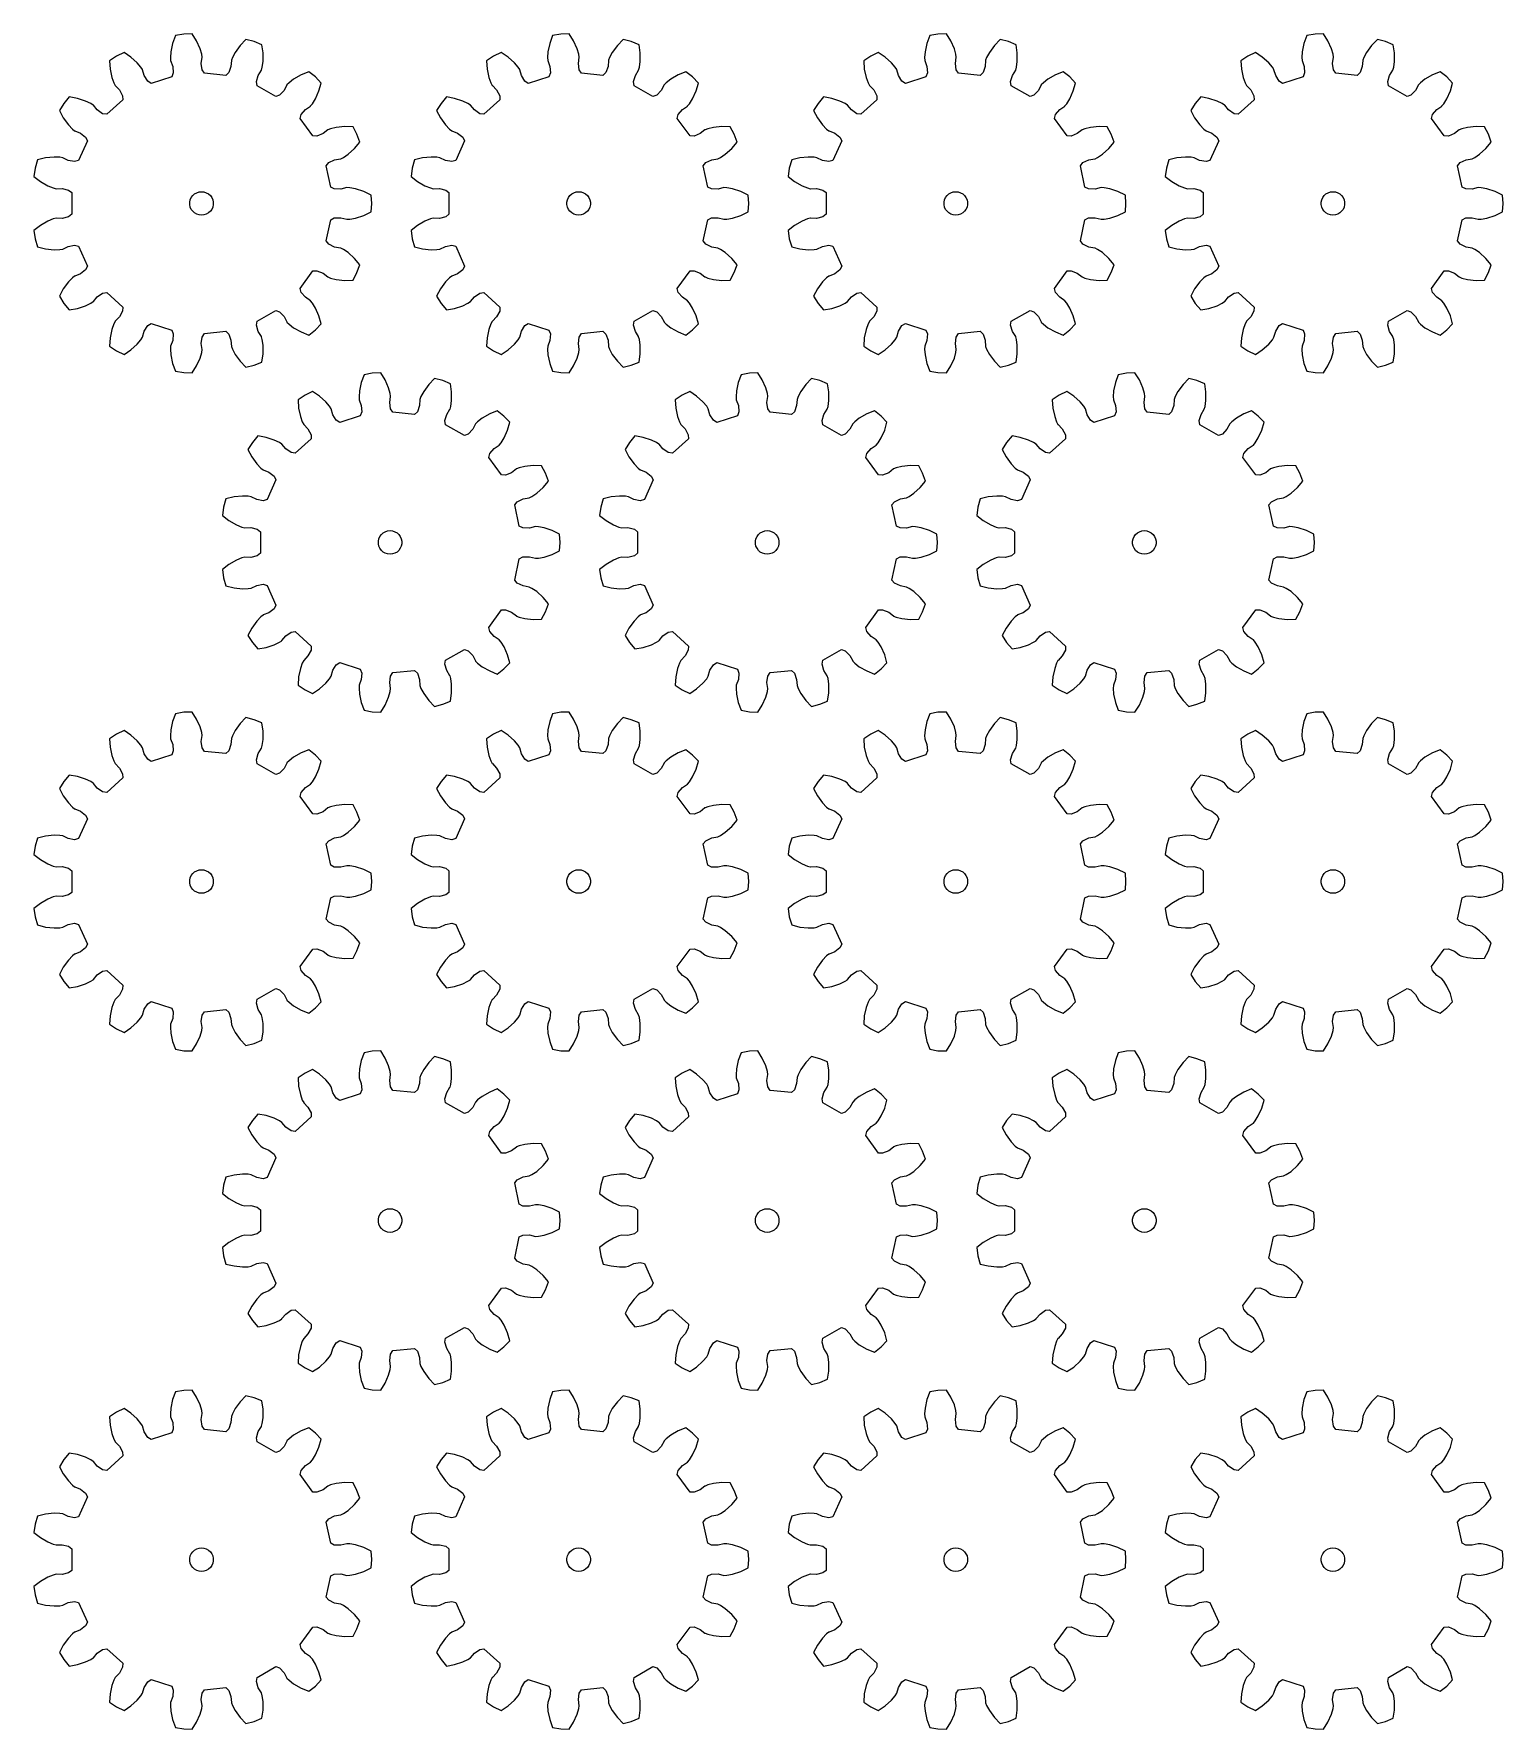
# Model space of a CAD drawing. Extents: x 0 to 187, y 0 to 216.
import ezdxf

# ---------------------------------------------------------------- set-up
doc = ezdxf.new("R2010")
doc.units = 0

msp = doc.modelspace()

# ---------------------------------------------------------------- linework, layer by layer
for p, q in [((20.13, 215.64), (19.06, 215.6)), ((20.69, 214.75), (20.13, 215.64)), ((68.09, 215.64), (67.02, 215.6)), ((68.65, 214.75), (68.09, 215.64)), ((116.06, 215.64), (114.99, 215.6)), ((116.62, 214.75), (116.06, 215.64)), ((164.03, 215.64), (162.96, 215.6)), ((164.58, 214.75), (164.03, 215.64)), ((17.64, 214.43), (17.41, 213.35)), ((18, 215.42), (17.64, 214.43)), ((19.06, 215.6), (18, 215.42)), ((21.13, 213.74), (20.69, 214.75)), ((21.34, 213.04), (21.13, 213.74)), ((26.24, 214.16), (25.59, 213.28)), ((26.97, 214.92), (26.24, 214.16)), ((28.01, 214.66), (26.97, 214.92)), ((29, 214.26), (28.01, 214.66)), ((29.15, 213.22), (29, 214.26)), ((65.61, 214.43), (65.38, 213.35)), ((65.97, 215.42), (65.61, 214.43)), ((67.02, 215.6), (65.97, 215.42)), ((69.1, 213.74), (68.65, 214.75)), ((69.3, 213.04), (69.1, 213.74)), ((74.21, 214.16), (73.56, 213.28)), ((74.94, 214.92), (74.21, 214.16)), ((75.98, 214.66), (74.94, 214.92)), ((76.97, 214.26), (75.98, 214.66)), ((77.12, 213.22), (76.97, 214.26)), ((113.58, 214.43), (113.35, 213.35)), ((113.94, 215.42), (113.58, 214.43)), ((114.99, 215.6), (113.94, 215.42)), ((117.07, 213.74), (116.62, 214.75)), ((117.27, 213.04), (117.07, 213.74)), ((122.17, 214.16), (121.53, 213.28)), ((122.9, 214.92), (122.17, 214.16)), ((123.94, 214.66), (122.9, 214.92)), ((124.93, 214.26), (123.94, 214.66)), ((125.08, 213.22), (124.93, 214.26)), ((161.54, 214.43), (161.31, 213.35)), ((161.9, 215.42), (161.54, 214.43)), ((162.96, 215.6), (161.9, 215.42)), ((165.03, 213.74), (164.58, 214.75)), ((165.24, 213.04), (165.03, 213.74)), ((170.14, 214.16), (169.49, 213.28)), ((170.87, 214.92), (170.14, 214.16)), ((171.91, 214.66), (170.87, 214.92)), ((172.9, 214.26), (171.91, 214.66)), ((173.05, 213.22), (172.9, 214.26)), ((10.5, 212.82), (9.61, 212.22)), ((9.61, 212.22), (9.68, 211.17)), ((11.46, 213.29), (10.5, 212.82)), ((12.33, 212.7), (11.46, 213.29)), ((13.15, 211.97), (12.33, 212.7)), ((13.62, 211.4), (13.15, 211.97)), ((13.82, 211.09), (13.62, 211.4)), ((17.41, 213.35), (17.36, 212.62)), ((17.36, 212.62), (17.39, 212.25)), ((17.39, 212.25), (17.39, 212.24)), ((17.39, 212.24), (17.66, 211.51)), ((17.66, 211.51), (17.72, 210.68)), ((21.28, 211.89), (21.39, 212.66)), ((21.39, 211.06), (21.28, 211.89)), ((21.39, 212.67), (21.34, 213.04)), ((21.39, 212.66), (21.39, 212.67)), ((25.06, 211.49), (24.79, 210.71)), ((25.12, 212.26), (25.06, 211.49)), ((25.25, 212.63), (25.12, 212.28)), ((25.12, 212.28), (25.12, 212.26)), ((25.59, 213.28), (25.25, 212.63)), ((28.95, 211.03), (29.05, 211.39)), ((29.05, 211.39), (29.15, 212.12)), ((29.15, 212.12), (29.15, 213.22)), ((58.46, 212.82), (57.58, 212.22)), ((57.58, 212.22), (57.65, 211.17)), ((59.43, 213.29), (58.46, 212.82)), ((60.3, 212.7), (59.43, 213.29)), ((61.12, 211.97), (60.3, 212.7)), ((61.59, 211.4), (61.12, 211.97)), ((61.79, 211.09), (61.59, 211.4)), ((65.38, 213.35), (65.33, 212.62)), ((65.33, 212.62), (65.35, 212.25)), ((65.35, 212.25), (65.36, 212.24)), ((65.36, 212.24), (65.62, 211.51)), ((65.62, 211.51), (65.69, 210.68)), ((69.25, 211.89), (69.36, 212.66)), ((69.36, 211.06), (69.25, 211.89)), ((69.36, 212.67), (69.3, 213.04)), ((69.36, 212.66), (69.36, 212.67)), ((73.03, 211.49), (72.75, 210.71)), ((73.08, 212.26), (73.03, 211.49)), ((73.09, 212.28), (73.08, 212.26)), ((73.21, 212.63), (73.09, 212.28)), ((73.56, 213.28), (73.21, 212.63)), ((76.91, 211.03), (77.01, 211.39)), ((77.01, 211.39), (77.12, 212.12)), ((77.12, 212.12), (77.12, 213.22)), ((106.43, 212.82), (105.54, 212.22)), ((105.54, 212.22), (105.62, 211.17)), ((107.39, 213.29), (106.43, 212.82)), ((108.26, 212.7), (107.39, 213.29)), ((109.08, 211.97), (108.26, 212.7)), ((109.55, 211.4), (109.08, 211.97)), ((109.75, 211.09), (109.55, 211.4)), ((113.35, 213.35), (113.29, 212.62)), ((113.29, 212.62), (113.32, 212.25)), ((113.32, 212.25), (113.32, 212.24)), ((113.32, 212.24), (113.59, 211.51)), ((113.59, 211.51), (113.65, 210.68)), ((117.21, 211.89), (117.32, 212.66)), ((117.32, 211.06), (117.21, 211.89)), ((117.32, 212.67), (117.27, 213.04)), ((117.32, 212.66), (117.32, 212.67)), ((120.99, 211.49), (120.72, 210.71)), ((121.05, 212.26), (120.99, 211.49)), ((121.18, 212.63), (121.05, 212.28)), ((121.05, 212.28), (121.05, 212.26)), ((121.53, 213.28), (121.18, 212.63)), ((124.88, 211.03), (124.98, 211.39)), ((124.98, 211.39), (125.08, 212.12)), ((125.08, 212.12), (125.08, 213.22)), ((154.4, 212.82), (153.51, 212.22)), ((153.51, 212.22), (153.58, 211.17)), ((155.36, 213.29), (154.4, 212.82)), ((156.23, 212.7), (155.36, 213.29)), ((157.05, 211.97), (156.23, 212.7)), ((157.52, 211.4), (157.05, 211.97)), ((157.72, 211.09), (157.52, 211.4)), ((161.31, 213.35), (161.26, 212.62)), ((161.26, 212.62), (161.29, 212.25)), ((161.29, 212.25), (161.29, 212.24)), ((161.29, 212.24), (161.55, 211.51)), ((161.55, 211.51), (161.62, 210.68)), ((165.18, 211.89), (165.29, 212.66)), ((165.29, 211.06), (165.18, 211.89)), ((165.29, 212.67), (165.24, 213.04)), ((165.29, 212.66), (165.29, 212.67)), ((168.96, 211.49), (168.68, 210.71)), ((169.02, 212.26), (168.96, 211.49)), ((169.15, 212.63), (169.02, 212.28)), ((169.02, 212.28), (169.02, 212.26)), ((169.49, 213.28), (169.15, 212.63)), ((172.84, 211.03), (172.95, 211.39)), ((172.95, 211.39), (173.05, 212.12)), ((173.05, 212.12), (173.05, 213.22)), ((9.68, 211.17), (9.91, 210.1)), ((9.91, 210.1), (10.16, 209.41)), ((10.16, 209.41), (10.34, 209.08)), ((13.83, 211.08), (13.82, 211.09)), ((14.04, 210.33), (13.83, 211.08)), ((14.47, 209.62), (14.04, 210.33)), ((14.91, 209.34), (14.47, 209.62)), ((17.53, 210.19), (14.91, 209.34)), ((17.72, 210.68), (17.53, 210.19)), ((21.68, 210.63), (21.39, 211.06)), ((24.41, 210.34), (21.68, 210.63)), ((24.79, 210.71), (24.41, 210.34)), ((28.3, 209.57), (28.53, 210.36)), ((28.38, 209.05), (28.3, 209.57)), ((28.53, 210.36), (28.94, 211.02)), ((28.94, 211.02), (28.95, 211.03)), ((32.45, 209.43), (32.19, 209.16)), ((33.03, 209.88), (32.45, 209.43)), ((33.99, 210.43), (33.03, 209.88)), ((34.96, 210.82), (33.99, 210.43)), ((35.8, 210.16), (34.96, 210.82)), ((36.55, 209.39), (35.8, 210.16)), ((36.26, 208.38), (36.55, 209.39)), ((57.65, 211.17), (57.88, 210.1)), ((57.88, 210.1), (58.13, 209.41)), ((58.13, 209.41), (58.3, 209.08)), ((61.79, 211.08), (61.79, 211.09)), ((62.01, 210.33), (61.79, 211.08)), ((62.44, 209.62), (62.01, 210.33)), ((62.88, 209.34), (62.44, 209.62)), ((65.5, 210.19), (62.88, 209.34)), ((65.69, 210.68), (65.5, 210.19)), ((69.64, 210.63), (69.36, 211.06)), ((72.38, 210.34), (69.64, 210.63)), ((72.75, 210.71), (72.38, 210.34)), ((76.26, 209.57), (76.5, 210.36)), ((76.35, 209.05), (76.26, 209.57)), ((76.5, 210.36), (76.91, 211.02)), ((76.91, 211.02), (76.91, 211.03)), ((80.42, 209.43), (80.16, 209.16)), ((81, 209.88), (80.42, 209.43)), ((81.95, 210.43), (81, 209.88)), ((82.93, 210.82), (81.95, 210.43)), ((83.77, 210.16), (82.93, 210.82)), ((84.51, 209.39), (83.77, 210.16)), ((84.22, 208.38), (84.51, 209.39)), ((105.62, 211.17), (105.84, 210.1)), ((105.84, 210.1), (106.09, 209.41)), ((106.09, 209.41), (106.27, 209.08)), ((109.76, 211.08), (109.75, 211.09)), ((109.97, 210.33), (109.76, 211.08)), ((110.41, 209.62), (109.97, 210.33)), ((110.85, 209.34), (110.41, 209.62)), ((113.46, 210.19), (110.85, 209.34)), ((113.65, 210.68), (113.46, 210.19)), ((117.61, 210.63), (117.32, 211.06)), ((120.35, 210.34), (117.61, 210.63)), ((120.72, 210.71), (120.35, 210.34)), ((124.23, 209.57), (124.46, 210.36)), ((124.31, 209.05), (124.23, 209.57)), ((124.46, 210.36), (124.87, 211.02)), ((124.87, 211.02), (124.88, 211.03)), ((128.39, 209.43), (128.13, 209.16)), ((128.97, 209.88), (128.39, 209.43)), ((129.92, 210.43), (128.97, 209.88)), ((130.89, 210.82), (129.92, 210.43)), ((131.74, 210.16), (130.89, 210.82)), ((132.48, 209.39), (131.74, 210.16)), ((132.19, 208.38), (132.48, 209.39)), ((153.58, 211.17), (153.81, 210.1)), ((153.81, 210.1), (154.06, 209.41)), ((154.06, 209.41), (154.24, 209.08)), ((157.72, 211.08), (157.72, 211.09)), ((157.94, 210.33), (157.72, 211.08)), ((158.37, 209.62), (157.94, 210.33)), ((158.81, 209.34), (158.37, 209.62)), ((161.43, 210.19), (158.81, 209.34)), ((161.62, 210.68), (161.43, 210.19)), ((165.58, 210.63), (165.29, 211.06)), ((168.31, 210.34), (165.58, 210.63)), ((168.68, 210.71), (168.31, 210.34)), ((172.19, 209.57), (172.43, 210.36)), ((172.28, 209.05), (172.19, 209.57)), ((172.43, 210.36), (172.84, 211.02)), ((172.84, 211.02), (172.84, 211.03)), ((176.35, 209.43), (176.09, 209.16)), ((176.93, 209.88), (176.35, 209.43)), ((177.88, 210.43), (176.93, 209.88)), ((178.86, 210.82), (177.88, 210.43)), ((179.7, 210.16), (178.86, 210.82)), ((180.45, 209.39), (179.7, 210.16)), ((180.16, 208.38), (180.45, 209.39)), ((4.5, 207.62), (3.81, 206.8)), ((5.53, 207.44), (4.5, 207.62)), ((6.58, 207.1), (5.53, 207.44)), ((7.24, 206.78), (6.58, 207.1)), ((11.3, 207.26), (9.26, 205.42)), ((10.34, 209.08), (10.34, 209.07)), ((10.34, 209.07), (10.88, 208.51)), ((10.88, 208.51), (11.28, 207.78)), ((11.28, 207.78), (11.3, 207.26)), ((30.76, 207.68), (28.38, 209.05)), ((31.25, 207.86), (30.76, 207.68)), ((31.82, 208.46), (31.25, 207.86)), ((32.19, 209.15), (31.82, 208.46)), ((32.19, 209.16), (32.19, 209.15)), ((35.42, 206.75), (35.81, 207.38)), ((35.81, 207.38), (36.26, 208.38)), ((52.46, 207.62), (51.78, 206.8)), ((53.5, 207.44), (52.46, 207.62)), ((54.54, 207.1), (53.5, 207.44)), ((55.21, 206.78), (54.54, 207.1)), ((59.27, 207.26), (57.22, 205.42)), ((58.3, 209.08), (58.31, 209.07)), ((58.31, 209.07), (58.85, 208.51)), ((58.85, 208.51), (59.24, 207.78)), ((59.24, 207.78), (59.27, 207.26)), ((78.73, 207.68), (76.35, 209.05)), ((79.22, 207.86), (78.73, 207.68)), ((79.79, 208.46), (79.22, 207.86)), ((80.15, 209.15), (79.79, 208.46)), ((80.16, 209.16), (80.15, 209.15)), ((83.39, 206.75), (83.78, 207.38)), ((83.78, 207.38), (84.22, 208.38)), ((100.43, 207.62), (99.74, 206.8)), ((101.47, 207.44), (100.43, 207.62)), ((102.51, 207.1), (101.47, 207.44)), ((103.17, 206.78), (102.51, 207.1)), ((107.23, 207.26), (105.19, 205.42)), ((106.27, 209.08), (106.28, 209.07)), ((106.28, 209.07), (106.81, 208.51)), ((106.81, 208.51), (107.21, 207.78)), ((107.21, 207.78), (107.23, 207.26)), ((126.7, 207.68), (124.31, 209.05)), ((127.18, 207.86), (126.7, 207.68)), ((127.76, 208.46), (127.18, 207.86)), ((128.12, 209.15), (127.76, 208.46)), ((128.13, 209.16), (128.12, 209.15)), ((131.36, 206.75), (131.75, 207.38)), ((131.75, 207.38), (132.19, 208.38)), ((148.4, 207.62), (147.71, 206.8)), ((149.43, 207.44), (148.4, 207.62)), ((150.48, 207.1), (149.43, 207.44)), ((151.14, 206.78), (150.48, 207.1)), ((155.2, 207.26), (153.15, 205.42)), ((154.24, 209.08), (154.24, 209.07)), ((154.24, 209.07), (154.78, 208.51)), ((154.78, 208.51), (155.18, 207.78)), ((155.18, 207.78), (155.2, 207.26)), ((174.66, 207.68), (172.28, 209.05)), ((175.15, 207.86), (174.66, 207.68)), ((175.72, 208.46), (175.15, 207.86)), ((176.09, 209.15), (175.72, 208.46)), ((176.09, 209.16), (176.09, 209.15)), ((179.32, 206.75), (179.71, 207.38)), ((179.71, 207.38), (180.16, 208.38)), ((3.81, 206.8), (3.24, 205.89)), ((3.24, 205.89), (3.74, 204.96)), ((3.74, 204.96), (4.38, 204.07)), ((7.55, 206.57), (7.24, 206.78)), ((7.56, 206.56), (7.55, 206.57)), ((8.06, 205.97), (7.56, 206.56)), ((8.74, 205.49), (8.06, 205.97)), ((9.26, 205.42), (8.74, 205.49)), ((33.86, 204.89), (33.99, 205.39)), ((35.48, 202.66), (33.86, 204.89)), ((33.99, 205.39), (34.53, 206.02)), ((34.53, 206.02), (35.18, 206.46)), ((35.18, 206.47), (35.42, 206.75)), ((35.18, 206.46), (35.18, 206.47)), ((51.78, 206.8), (51.21, 205.89)), ((51.21, 205.89), (51.7, 204.96)), ((51.7, 204.96), (52.35, 204.07)), ((55.52, 206.57), (55.21, 206.78)), ((55.52, 206.56), (55.52, 206.57)), ((56.02, 205.97), (55.52, 206.56)), ((56.71, 205.49), (56.02, 205.97)), ((57.22, 205.42), (56.71, 205.49)), ((81.83, 204.89), (81.96, 205.39)), ((83.45, 202.66), (81.83, 204.89)), ((81.96, 205.39), (82.5, 206.02)), ((82.5, 206.02), (83.14, 206.46)), ((83.14, 206.46), (83.15, 206.47)), ((83.15, 206.47), (83.39, 206.75)), ((99.74, 206.8), (99.17, 205.89)), ((99.17, 205.89), (99.67, 204.96)), ((99.67, 204.96), (100.31, 204.07)), ((103.48, 206.57), (103.17, 206.78)), ((103.49, 206.56), (103.48, 206.57)), ((103.99, 205.97), (103.49, 206.56)), ((104.67, 205.49), (103.99, 205.97)), ((105.19, 205.42), (104.67, 205.49)), ((129.8, 204.89), (129.93, 205.39)), ((131.41, 202.66), (129.8, 204.89)), ((129.93, 205.39), (130.47, 206.02)), ((130.47, 206.02), (131.11, 206.46)), ((131.11, 206.46), (131.12, 206.47)), ((131.12, 206.47), (131.36, 206.75)), ((147.71, 206.8), (147.14, 205.89)), ((147.14, 205.89), (147.63, 204.96)), ((147.63, 204.96), (148.28, 204.07)), ((151.45, 206.57), (151.14, 206.78)), ((151.46, 206.56), (151.45, 206.57)), ((151.96, 205.97), (151.46, 206.56)), ((152.64, 205.49), (151.96, 205.97)), ((153.15, 205.42), (152.64, 205.49)), ((177.76, 204.89), (177.89, 205.39)), ((179.38, 202.66), (177.76, 204.89)), ((177.89, 205.39), (178.43, 206.02)), ((178.43, 206.02), (179.07, 206.46)), ((179.07, 206.46), (179.08, 206.47)), ((179.08, 206.47), (179.32, 206.75)), ((4.38, 204.07), (4.89, 203.54)), ((4.89, 203.54), (5.18, 203.31)), ((5.18, 203.31), (5.2, 203.31)), ((5.2, 203.31), (5.91, 203.01)), ((5.91, 203.01), (6.57, 202.51)), ((36.77, 202.95), (36, 202.63)), ((37.38, 203.42), (36.77, 202.95)), ((37.39, 203.43), (37.38, 203.42)), ((37.74, 203.57), (37.39, 203.43)), ((38.45, 203.75), (37.74, 203.57)), ((39.54, 203.86), (38.45, 203.75)), ((40.59, 203.82), (39.54, 203.86)), ((41.09, 202.88), (40.59, 203.82)), ((41.46, 201.87), (41.09, 202.88)), ((52.35, 204.07), (52.86, 203.54)), ((52.86, 203.54), (53.15, 203.31)), ((53.15, 203.31), (53.16, 203.31)), ((53.16, 203.31), (53.88, 203.01)), ((53.88, 203.01), (54.54, 202.51)), ((84.73, 202.95), (83.97, 202.63)), ((85.34, 203.42), (84.73, 202.95)), ((85.36, 203.43), (85.34, 203.42)), ((85.7, 203.57), (85.36, 203.43)), ((86.42, 203.75), (85.7, 203.57)), ((87.51, 203.86), (86.42, 203.75)), ((88.56, 203.82), (87.51, 203.86)), ((89.06, 202.88), (88.56, 203.82)), ((89.43, 201.87), (89.06, 202.88)), ((100.31, 204.07), (100.82, 203.54)), ((100.82, 203.54), (101.12, 203.31)), ((101.12, 203.31), (101.13, 203.31)), ((101.13, 203.31), (101.85, 203.01)), ((101.85, 203.01), (102.5, 202.51)), ((132.7, 202.95), (131.93, 202.63)), ((133.31, 203.42), (132.7, 202.95)), ((133.32, 203.43), (133.31, 203.42)), ((133.67, 203.57), (133.32, 203.43)), ((134.38, 203.75), (133.67, 203.57)), ((135.47, 203.86), (134.38, 203.75)), ((136.52, 203.82), (135.47, 203.86)), ((137.03, 202.88), (136.52, 203.82)), ((137.39, 201.87), (137.03, 202.88)), ((148.28, 204.07), (148.79, 203.54)), ((148.79, 203.54), (149.08, 203.31)), ((149.08, 203.31), (149.09, 203.31)), ((149.09, 203.31), (149.81, 203.01)), ((149.81, 203.01), (150.47, 202.51)), ((180.67, 202.95), (179.9, 202.63)), ((181.28, 203.42), (180.67, 202.95)), ((181.29, 203.43), (181.28, 203.42)), ((181.63, 203.57), (181.29, 203.43)), ((182.35, 203.75), (181.63, 203.57)), ((183.44, 203.86), (182.35, 203.75)), ((184.49, 203.82), (183.44, 203.86)), ((184.99, 202.88), (184.49, 203.82)), ((185.36, 201.87), (184.99, 202.88)), ((6.81, 202.04), (5.69, 199.53)), ((6.57, 202.51), (6.81, 202.04)), ((36, 202.63), (35.48, 202.66)), ((39.97, 200.33), (40.79, 201.07)), ((40.79, 201.07), (41.46, 201.87)), ((54.77, 202.04), (53.65, 199.53)), ((54.54, 202.51), (54.77, 202.04)), ((83.97, 202.63), (83.45, 202.66)), ((87.94, 200.33), (88.75, 201.07)), ((88.75, 201.07), (89.43, 201.87)), ((102.74, 202.04), (101.62, 199.53)), ((102.5, 202.51), (102.74, 202.04)), ((131.93, 202.63), (131.41, 202.66)), ((135.9, 200.33), (136.72, 201.07)), ((136.72, 201.07), (137.39, 201.87)), ((150.7, 202.04), (149.58, 199.53)), ((150.47, 202.51), (150.7, 202.04)), ((179.9, 202.63), (179.38, 202.66)), ((183.87, 200.33), (184.68, 201.07)), ((184.68, 201.07), (185.36, 201.87)), ((0.15, 198.57), (0, 197.52)), ((0.44, 199.6), (0.15, 198.57)), ((1.46, 199.86), (0.44, 199.6)), ((2.56, 199.97), (1.46, 199.86)), ((3.29, 199.95), (2.56, 199.97)), ((3.66, 199.89), (3.29, 199.95)), ((3.67, 199.88), (3.66, 199.89)), ((4.37, 199.54), (3.67, 199.88)), ((5.18, 199.39), (4.37, 199.54)), ((5.69, 199.53), (5.18, 199.39)), ((37.18, 198.85), (37.5, 199.26)), ((37.75, 196.16), (37.18, 198.85)), ((37.5, 199.26), (38.25, 199.62)), ((38.25, 199.62), (39.01, 199.75)), ((39.01, 199.75), (39.03, 199.76)), ((39.03, 199.76), (39.36, 199.92)), ((39.36, 199.92), (39.97, 200.33)), ((48.11, 198.57), (47.97, 197.52)), ((48.41, 199.6), (48.11, 198.57)), ((49.43, 199.86), (48.41, 199.6)), ((50.52, 199.97), (49.43, 199.86)), ((51.26, 199.95), (50.52, 199.97)), ((51.63, 199.89), (51.26, 199.95)), ((51.64, 199.88), (51.63, 199.89)), ((52.33, 199.54), (51.64, 199.88)), ((53.15, 199.39), (52.33, 199.54)), ((53.65, 199.53), (53.15, 199.39)), ((85.14, 198.85), (85.47, 199.26)), ((85.71, 196.16), (85.14, 198.85)), ((85.47, 199.26), (86.22, 199.62)), ((86.22, 199.62), (86.98, 199.75)), ((86.98, 199.75), (86.99, 199.76)), ((86.99, 199.76), (87.33, 199.92)), ((87.33, 199.92), (87.94, 200.33)), ((96.08, 198.57), (95.93, 197.52)), ((96.38, 199.6), (96.08, 198.57)), ((97.4, 199.86), (96.38, 199.6)), ((98.49, 199.97), (97.4, 199.86)), ((99.22, 199.95), (98.49, 199.97)), ((99.59, 199.89), (99.22, 199.95)), ((99.6, 199.88), (99.59, 199.89)), ((100.3, 199.54), (99.6, 199.88)), ((101.12, 199.39), (100.3, 199.54)), ((101.62, 199.53), (101.12, 199.39)), ((133.11, 198.85), (133.43, 199.26)), ((133.68, 196.16), (133.11, 198.85)), ((133.43, 199.26), (134.18, 199.62)), ((134.18, 199.62), (134.95, 199.75)), ((134.95, 199.75), (134.96, 199.76)), ((134.96, 199.76), (135.29, 199.92)), ((135.29, 199.92), (135.9, 200.33)), ((144.05, 198.57), (143.9, 197.52)), ((144.34, 199.6), (144.05, 198.57)), ((145.36, 199.86), (144.34, 199.6)), ((146.45, 199.97), (145.36, 199.86)), ((147.19, 199.95), (146.45, 199.97)), ((147.56, 199.89), (147.19, 199.95)), ((147.57, 199.88), (147.56, 199.89)), ((148.27, 199.54), (147.57, 199.88)), ((149.08, 199.39), (148.27, 199.54)), ((149.58, 199.53), (149.08, 199.39)), ((181.07, 198.85), (181.4, 199.26)), ((181.65, 196.16), (181.07, 198.85)), ((181.4, 199.26), (182.15, 199.62)), ((182.15, 199.62), (182.91, 199.75)), ((182.91, 199.75), (182.92, 199.76)), ((182.92, 199.76), (183.26, 199.92)), ((183.26, 199.92), (183.87, 200.33)), ((0, 197.52), (0.83, 196.87)), ((0.83, 196.87), (1.78, 196.32)), ((1.78, 196.32), (2.46, 196.04)), ((47.97, 197.52), (48.79, 196.87)), ((48.79, 196.87), (49.74, 196.32)), ((49.74, 196.32), (50.43, 196.04)), ((95.93, 197.52), (96.76, 196.87)), ((96.76, 196.87), (97.71, 196.32)), ((97.71, 196.32), (98.39, 196.04)), ((143.9, 197.52), (144.73, 196.87)), ((144.73, 196.87), (145.68, 196.32)), ((145.68, 196.32), (146.36, 196.04)), ((2.46, 196.04), (2.82, 195.95)), ((2.82, 195.95), (2.83, 195.95)), ((2.83, 195.95), (3.61, 195.98)), ((3.61, 195.98), (4.42, 195.78)), ((4.42, 195.78), (4.82, 195.45)), ((4.82, 195.45), (4.82, 192.7)), ((19.83, 194.23), (19.89, 194.54)), ((19.83, 193.92), (19.83, 194.23)), ((19.89, 194.54), (20.02, 194.82)), ((20.02, 194.82), (20.21, 195.08)), ((20.21, 195.08), (20.44, 195.29)), ((20.44, 195.29), (20.71, 195.44)), ((20.71, 195.44), (21.01, 195.54)), ((21.01, 195.54), (21.32, 195.57)), ((21.32, 195.57), (21.63, 195.54)), ((21.63, 195.54), (21.93, 195.44)), ((21.93, 195.44), (22.2, 195.29)), ((22.2, 195.29), (22.44, 195.08)), ((22.44, 195.08), (22.62, 194.82)), ((22.62, 194.82), (22.75, 194.54)), ((22.75, 194.54), (22.81, 194.23)), ((22.81, 194.23), (22.81, 193.92)), ((38.21, 195.92), (37.75, 196.16)), ((39.04, 195.9), (38.21, 195.92)), ((39.79, 196.08), (39.04, 195.9)), ((39.81, 196.09), (39.79, 196.08)), ((40.18, 196.07), (39.81, 196.09)), ((40.9, 195.94), (40.18, 196.07)), ((41.95, 195.6), (40.9, 195.94)), ((42.89, 195.14), (41.95, 195.6)), ((42.97, 194.07), (42.89, 195.14)), ((42.89, 193.01), (42.97, 194.07)), ((50.43, 196.04), (50.79, 195.95)), ((50.79, 195.95), (50.8, 195.95)), ((50.8, 195.95), (51.57, 195.98)), ((51.57, 195.98), (52.38, 195.78)), ((52.38, 195.78), (52.78, 195.45)), ((52.78, 195.45), (52.78, 192.7)), ((67.8, 194.23), (67.86, 194.54)), ((67.8, 193.92), (67.8, 194.23)), ((67.86, 194.54), (67.99, 194.82)), ((67.99, 194.82), (68.17, 195.08)), ((68.17, 195.08), (68.41, 195.29)), ((68.41, 195.29), (68.68, 195.44)), ((68.68, 195.44), (68.98, 195.54)), ((68.98, 195.54), (69.29, 195.57)), ((69.29, 195.57), (69.6, 195.54)), ((69.6, 195.54), (69.9, 195.44)), ((69.9, 195.44), (70.17, 195.29)), ((70.17, 195.29), (70.4, 195.08)), ((70.4, 195.08), (70.59, 194.82)), ((70.59, 194.82), (70.71, 194.54)), ((70.71, 194.54), (70.78, 194.23)), ((70.78, 194.23), (70.78, 193.92)), ((86.18, 195.92), (85.71, 196.16)), ((87.01, 195.9), (86.18, 195.92)), ((87.76, 196.08), (87.01, 195.9)), ((87.77, 196.09), (87.76, 196.08)), ((88.14, 196.07), (87.77, 196.09)), ((88.87, 195.94), (88.14, 196.07)), ((89.91, 195.6), (88.87, 195.94)), ((90.86, 195.14), (89.91, 195.6)), ((90.93, 194.07), (90.86, 195.14)), ((90.86, 193.01), (90.93, 194.07)), ((98.39, 196.04), (98.75, 195.95)), ((98.75, 195.95), (98.77, 195.95)), ((98.77, 195.95), (99.54, 195.98)), ((99.54, 195.98), (100.35, 195.78)), ((100.35, 195.78), (100.75, 195.45)), ((100.75, 195.45), (100.75, 192.7)), ((115.76, 194.23), (115.83, 194.54)), ((115.76, 193.92), (115.76, 194.23)), ((115.83, 194.54), (115.95, 194.82)), ((115.95, 194.82), (116.14, 195.08)), ((116.14, 195.08), (116.37, 195.29)), ((116.37, 195.29), (116.64, 195.44)), ((116.64, 195.44), (116.94, 195.54)), ((116.94, 195.54), (117.25, 195.57)), ((117.25, 195.57), (117.57, 195.54)), ((117.57, 195.54), (117.86, 195.44)), ((117.86, 195.44), (118.13, 195.29)), ((118.13, 195.29), (118.37, 195.08)), ((118.37, 195.08), (118.55, 194.82)), ((118.55, 194.82), (118.68, 194.54)), ((118.68, 194.54), (118.74, 194.23)), ((118.74, 194.23), (118.74, 193.92)), ((134.14, 195.92), (133.68, 196.16)), ((134.97, 195.9), (134.14, 195.92)), ((135.73, 196.08), (134.97, 195.9)), ((135.74, 196.09), (135.73, 196.08)), ((136.11, 196.07), (135.74, 196.09)), ((136.84, 195.94), (136.11, 196.07)), ((137.88, 195.6), (136.84, 195.94)), ((138.82, 195.14), (137.88, 195.6)), ((138.9, 194.07), (138.82, 195.14)), ((138.82, 193.01), (138.9, 194.07)), ((146.36, 196.04), (146.72, 195.95)), ((146.72, 195.95), (146.73, 195.95)), ((146.73, 195.95), (147.51, 195.98)), ((147.51, 195.98), (148.32, 195.78)), ((148.32, 195.78), (148.72, 195.45)), ((148.72, 195.45), (148.72, 192.7)), ((163.73, 194.23), (163.79, 194.54)), ((163.73, 193.92), (163.73, 194.23)), ((163.79, 194.54), (163.92, 194.82)), ((163.92, 194.82), (164.1, 195.08)), ((164.1, 195.08), (164.34, 195.29)), ((164.34, 195.29), (164.61, 195.44)), ((164.61, 195.44), (164.91, 195.54)), ((164.91, 195.54), (165.22, 195.57)), ((165.22, 195.57), (165.53, 195.54)), ((165.53, 195.54), (165.83, 195.44)), ((165.83, 195.44), (166.1, 195.29)), ((166.1, 195.29), (166.33, 195.08)), ((166.33, 195.08), (166.52, 194.82)), ((166.52, 194.82), (166.65, 194.54)), ((166.65, 194.54), (166.71, 194.23)), ((166.71, 194.23), (166.71, 193.92)), ((182.11, 195.92), (181.65, 196.16)), ((182.94, 195.9), (182.11, 195.92)), ((183.69, 196.08), (182.94, 195.9)), ((183.7, 196.09), (183.69, 196.08)), ((184.08, 196.07), (183.7, 196.09)), ((184.8, 195.94), (184.08, 196.07)), ((185.84, 195.6), (184.8, 195.94)), ((186.79, 195.14), (185.84, 195.6)), ((186.86, 194.07), (186.79, 195.14)), ((186.79, 193.01), (186.86, 194.07)), ((2.46, 192.11), (1.78, 191.83)), ((2.82, 192.2), (2.46, 192.11)), ((2.83, 192.2), (2.82, 192.2)), ((3.61, 192.17), (2.83, 192.2)), ((4.42, 192.37), (3.61, 192.17)), ((4.82, 192.7), (4.42, 192.37)), ((19.89, 193.61), (19.83, 193.92)), ((20.02, 193.32), (19.89, 193.61)), ((20.21, 193.07), (20.02, 193.32)), ((20.44, 192.86), (20.21, 193.07)), ((20.71, 192.7), (20.44, 192.86)), ((21.01, 192.61), (20.71, 192.7)), ((21.32, 192.57), (21.01, 192.61)), ((21.63, 192.61), (21.32, 192.57)), ((21.93, 192.7), (21.63, 192.61)), ((22.2, 192.86), (21.93, 192.7)), ((22.44, 193.07), (22.2, 192.86)), ((22.62, 193.32), (22.44, 193.07)), ((22.75, 193.61), (22.62, 193.32)), ((22.81, 193.92), (22.75, 193.61)), ((37.18, 189.3), (37.75, 191.99)), ((37.75, 191.99), (38.21, 192.23)), ((38.21, 192.23), (39.04, 192.25)), ((39.04, 192.25), (39.79, 192.06)), ((39.79, 192.06), (39.81, 192.06)), ((39.81, 192.06), (40.18, 192.08)), ((40.18, 192.08), (40.9, 192.21)), ((40.9, 192.21), (41.95, 192.55)), ((41.95, 192.55), (42.89, 193.01)), ((50.43, 192.11), (49.74, 191.83)), ((50.79, 192.2), (50.43, 192.11)), ((50.8, 192.2), (50.79, 192.2)), ((51.57, 192.17), (50.8, 192.2)), ((52.38, 192.37), (51.57, 192.17)), ((52.78, 192.7), (52.38, 192.37)), ((67.86, 193.61), (67.8, 193.92)), ((67.99, 193.32), (67.86, 193.61)), ((68.17, 193.07), (67.99, 193.32)), ((68.41, 192.86), (68.17, 193.07)), ((68.68, 192.7), (68.41, 192.86)), ((68.98, 192.61), (68.68, 192.7)), ((69.29, 192.57), (68.98, 192.61)), ((69.6, 192.61), (69.29, 192.57)), ((69.9, 192.7), (69.6, 192.61)), ((70.17, 192.86), (69.9, 192.7)), ((70.4, 193.07), (70.17, 192.86)), ((70.59, 193.32), (70.4, 193.07)), ((70.71, 193.61), (70.59, 193.32)), ((70.78, 193.92), (70.71, 193.61)), ((85.14, 189.3), (85.71, 191.99)), ((85.71, 191.99), (86.18, 192.23)), ((86.18, 192.23), (87.01, 192.25)), ((87.01, 192.25), (87.76, 192.06)), ((87.76, 192.06), (87.77, 192.06)), ((87.77, 192.06), (88.14, 192.08)), ((88.14, 192.08), (88.87, 192.21)), ((88.87, 192.21), (89.91, 192.55)), ((89.91, 192.55), (90.86, 193.01)), ((98.39, 192.11), (97.71, 191.83)), ((98.75, 192.2), (98.39, 192.11)), ((98.77, 192.2), (98.75, 192.2)), ((99.54, 192.17), (98.77, 192.2)), ((100.35, 192.37), (99.54, 192.17)), ((100.75, 192.7), (100.35, 192.37)), ((115.83, 193.61), (115.76, 193.92)), ((115.95, 193.32), (115.83, 193.61)), ((116.14, 193.07), (115.95, 193.32)), ((116.37, 192.86), (116.14, 193.07)), ((116.64, 192.7), (116.37, 192.86)), ((116.94, 192.61), (116.64, 192.7)), ((117.25, 192.57), (116.94, 192.61)), ((117.57, 192.61), (117.25, 192.57)), ((117.86, 192.7), (117.57, 192.61)), ((118.13, 192.86), (117.86, 192.7)), ((118.37, 193.07), (118.13, 192.86)), ((118.55, 193.32), (118.37, 193.07)), ((118.68, 193.61), (118.55, 193.32)), ((118.74, 193.92), (118.68, 193.61)), ((133.11, 189.3), (133.68, 191.99)), ((133.68, 191.99), (134.14, 192.23)), ((134.14, 192.23), (134.97, 192.25)), ((134.97, 192.25), (135.73, 192.06)), ((135.73, 192.06), (135.74, 192.06)), ((135.74, 192.06), (136.11, 192.08)), ((136.11, 192.08), (136.84, 192.21)), ((136.84, 192.21), (137.88, 192.55)), ((137.88, 192.55), (138.82, 193.01)), ((146.36, 192.11), (145.68, 191.83)), ((146.72, 192.2), (146.36, 192.11)), ((146.73, 192.2), (146.72, 192.2)), ((147.51, 192.17), (146.73, 192.2)), ((148.32, 192.37), (147.51, 192.17)), ((148.72, 192.7), (148.32, 192.37)), ((163.79, 193.61), (163.73, 193.92)), ((163.92, 193.32), (163.79, 193.61)), ((164.1, 193.07), (163.92, 193.32)), ((164.34, 192.86), (164.1, 193.07)), ((164.61, 192.7), (164.34, 192.86)), ((164.91, 192.61), (164.61, 192.7)), ((165.22, 192.57), (164.91, 192.61)), ((165.53, 192.61), (165.22, 192.57)), ((165.83, 192.7), (165.53, 192.61)), ((166.1, 192.86), (165.83, 192.7)), ((166.33, 193.07), (166.1, 192.86)), ((166.52, 193.32), (166.33, 193.07)), ((166.65, 193.61), (166.52, 193.32)), ((166.71, 193.92), (166.65, 193.61)), ((181.07, 189.3), (181.65, 191.99)), ((181.65, 191.99), (182.11, 192.23)), ((182.11, 192.23), (182.94, 192.25)), ((182.94, 192.25), (183.69, 192.06)), ((183.69, 192.06), (183.7, 192.06)), ((183.7, 192.06), (184.08, 192.08)), ((184.08, 192.08), (184.8, 192.21)), ((184.8, 192.21), (185.84, 192.55)), ((185.84, 192.55), (186.79, 193.01)), ((0.83, 191.28), (0, 190.63)), ((0, 190.63), (0.15, 189.57)), ((1.78, 191.83), (0.83, 191.28)), ((48.79, 191.28), (47.97, 190.63)), ((47.97, 190.63), (48.11, 189.57)), ((49.74, 191.83), (48.79, 191.28)), ((96.76, 191.28), (95.93, 190.63)), ((95.93, 190.63), (96.08, 189.57)), ((97.71, 191.83), (96.76, 191.28)), ((144.73, 191.28), (143.9, 190.63)), ((143.9, 190.63), (144.05, 189.57)), ((145.68, 191.83), (144.73, 191.28)), ((0.15, 189.57), (0.44, 188.55)), ((0.44, 188.55), (1.46, 188.29)), ((1.46, 188.29), (2.56, 188.17)), ((2.56, 188.17), (3.29, 188.2)), ((3.29, 188.2), (3.66, 188.26)), ((3.66, 188.26), (3.67, 188.27)), ((3.67, 188.27), (4.37, 188.61)), ((4.37, 188.61), (5.18, 188.76)), ((5.18, 188.76), (5.69, 188.62)), ((5.69, 188.62), (6.81, 186.11)), ((37.5, 188.89), (37.18, 189.3)), ((38.25, 188.53), (37.5, 188.89)), ((39.01, 188.4), (38.25, 188.53)), ((39.03, 188.39), (39.01, 188.4)), ((39.36, 188.23), (39.03, 188.39)), ((39.97, 187.82), (39.36, 188.23)), ((40.79, 187.08), (39.97, 187.82)), ((48.11, 189.57), (48.41, 188.55)), ((48.41, 188.55), (49.43, 188.29)), ((49.43, 188.29), (50.52, 188.17)), ((50.52, 188.17), (51.26, 188.2)), ((51.26, 188.2), (51.63, 188.26)), ((51.63, 188.26), (51.64, 188.27)), ((51.64, 188.27), (52.33, 188.61)), ((52.33, 188.61), (53.15, 188.76)), ((53.15, 188.76), (53.65, 188.62)), ((53.65, 188.62), (54.77, 186.11)), ((85.47, 188.89), (85.14, 189.3)), ((86.22, 188.53), (85.47, 188.89)), ((86.98, 188.4), (86.22, 188.53)), ((86.99, 188.39), (86.98, 188.4)), ((87.33, 188.23), (86.99, 188.39)), ((87.94, 187.82), (87.33, 188.23)), ((88.75, 187.08), (87.94, 187.82)), ((96.08, 189.57), (96.38, 188.55)), ((96.38, 188.55), (97.4, 188.29)), ((97.4, 188.29), (98.49, 188.17)), ((98.49, 188.17), (99.22, 188.2)), ((99.22, 188.2), (99.59, 188.26)), ((99.59, 188.26), (99.6, 188.27)), ((99.6, 188.27), (100.3, 188.61)), ((100.3, 188.61), (101.12, 188.76)), ((101.12, 188.76), (101.62, 188.62)), ((101.62, 188.62), (102.74, 186.11)), ((133.43, 188.89), (133.11, 189.3)), ((134.18, 188.53), (133.43, 188.89)), ((134.95, 188.4), (134.18, 188.53)), ((134.96, 188.39), (134.95, 188.4)), ((135.29, 188.23), (134.96, 188.39)), ((135.9, 187.82), (135.29, 188.23)), ((136.72, 187.08), (135.9, 187.82)), ((144.05, 189.57), (144.34, 188.55)), ((144.34, 188.55), (145.36, 188.29)), ((145.36, 188.29), (146.45, 188.17)), ((146.45, 188.17), (147.19, 188.2)), ((147.19, 188.2), (147.56, 188.26)), ((147.56, 188.26), (147.57, 188.27)), ((147.57, 188.27), (148.27, 188.61)), ((148.27, 188.61), (149.08, 188.76)), ((149.08, 188.76), (149.58, 188.62)), ((149.58, 188.62), (150.7, 186.11)), ((181.4, 188.89), (181.07, 189.3)), ((182.15, 188.53), (181.4, 188.89)), ((182.91, 188.4), (182.15, 188.53)), ((182.92, 188.39), (182.91, 188.4)), ((183.26, 188.23), (182.92, 188.39)), ((183.87, 187.82), (183.26, 188.23)), ((184.68, 187.08), (183.87, 187.82)), ((6.57, 185.64), (5.91, 185.13)), ((6.81, 186.11), (6.57, 185.64)), ((33.86, 183.26), (35.48, 185.49)), ((35.48, 185.49), (36, 185.52)), ((36, 185.52), (36.77, 185.2)), ((41.46, 186.28), (40.79, 187.08)), ((41.09, 185.27), (41.46, 186.28)), ((54.54, 185.64), (53.88, 185.13)), ((54.77, 186.11), (54.54, 185.64)), ((81.83, 183.26), (83.45, 185.49)), ((83.45, 185.49), (83.97, 185.52)), ((83.97, 185.52), (84.73, 185.2)), ((89.43, 186.28), (88.75, 187.08)), ((89.06, 185.27), (89.43, 186.28)), ((102.5, 185.64), (101.85, 185.13)), ((102.74, 186.11), (102.5, 185.64)), ((129.8, 183.26), (131.41, 185.49)), ((131.41, 185.49), (131.93, 185.52)), ((131.93, 185.52), (132.7, 185.2)), ((137.39, 186.28), (136.72, 187.08)), ((137.03, 185.27), (137.39, 186.28)), ((150.47, 185.64), (149.81, 185.13)), ((150.7, 186.11), (150.47, 185.64)), ((177.76, 183.26), (179.38, 185.49)), ((179.38, 185.49), (179.9, 185.52)), ((179.9, 185.52), (180.67, 185.2)), ((185.36, 186.28), (184.68, 187.08)), ((184.99, 185.27), (185.36, 186.28)), ((4.38, 184.08), (3.74, 183.19)), ((4.89, 184.61), (4.38, 184.08)), ((5.18, 184.84), (4.89, 184.61)), ((5.2, 184.84), (5.18, 184.84)), ((5.91, 185.13), (5.2, 184.84)), ((36.77, 185.2), (37.38, 184.72)), ((37.38, 184.72), (37.39, 184.72)), ((37.39, 184.72), (37.74, 184.58)), ((37.74, 184.58), (38.45, 184.4)), ((38.45, 184.4), (39.54, 184.29)), ((39.54, 184.29), (40.59, 184.33)), ((40.59, 184.33), (41.09, 185.27)), ((52.35, 184.08), (51.7, 183.19)), ((52.86, 184.61), (52.35, 184.08)), ((53.15, 184.84), (52.86, 184.61)), ((53.16, 184.84), (53.15, 184.84)), ((53.88, 185.13), (53.16, 184.84)), ((84.73, 185.2), (85.34, 184.72)), ((85.34, 184.72), (85.36, 184.72)), ((85.36, 184.72), (85.7, 184.58)), ((85.7, 184.58), (86.42, 184.4)), ((86.42, 184.4), (87.51, 184.29)), ((87.51, 184.29), (88.56, 184.33)), ((88.56, 184.33), (89.06, 185.27)), ((100.31, 184.08), (99.67, 183.19)), ((100.82, 184.61), (100.31, 184.08)), ((101.12, 184.84), (100.82, 184.61)), ((101.13, 184.84), (101.12, 184.84)), ((101.85, 185.13), (101.13, 184.84)), ((132.7, 185.2), (133.31, 184.72)), ((133.31, 184.72), (133.32, 184.72)), ((133.32, 184.72), (133.67, 184.58)), ((133.67, 184.58), (134.38, 184.4)), ((134.38, 184.4), (135.47, 184.29)), ((135.47, 184.29), (136.52, 184.33)), ((136.52, 184.33), (137.03, 185.27)), ((148.28, 184.08), (147.63, 183.19)), ((148.79, 184.61), (148.28, 184.08)), ((149.08, 184.84), (148.79, 184.61)), ((149.09, 184.84), (149.08, 184.84)), ((149.81, 185.13), (149.09, 184.84)), ((180.67, 185.2), (181.28, 184.72)), ((181.28, 184.72), (181.29, 184.72)), ((181.29, 184.72), (181.63, 184.58)), ((181.63, 184.58), (182.35, 184.4)), ((182.35, 184.4), (183.44, 184.29)), ((183.44, 184.29), (184.49, 184.33)), ((184.49, 184.33), (184.99, 185.27)), ((3.74, 183.19), (3.24, 182.26)), ((3.24, 182.26), (3.81, 181.35)), ((3.81, 181.35), (4.5, 180.53)), ((6.58, 181.05), (7.24, 181.37)), ((7.24, 181.37), (7.55, 181.58)), ((7.55, 181.58), (7.56, 181.59)), ((7.56, 181.59), (8.06, 182.18)), ((8.06, 182.18), (8.74, 182.65)), ((8.74, 182.65), (9.26, 182.73)), ((9.26, 182.73), (11.3, 180.89)), ((33.99, 182.76), (33.86, 183.26)), ((34.53, 182.13), (33.99, 182.76)), ((35.18, 181.69), (34.53, 182.13)), ((35.18, 181.68), (35.18, 181.69)), ((35.42, 181.4), (35.18, 181.68)), ((35.81, 180.77), (35.42, 181.4)), ((51.7, 183.19), (51.21, 182.26)), ((51.21, 182.26), (51.78, 181.35)), ((51.78, 181.35), (52.46, 180.53)), ((54.54, 181.05), (55.21, 181.37)), ((55.21, 181.37), (55.52, 181.58)), ((55.52, 181.59), (56.02, 182.18)), ((55.52, 181.58), (55.52, 181.59)), ((56.02, 182.18), (56.71, 182.65)), ((56.71, 182.65), (57.22, 182.73)), ((57.22, 182.73), (59.27, 180.89)), ((81.96, 182.76), (81.83, 183.26)), ((82.5, 182.13), (81.96, 182.76)), ((83.14, 181.69), (82.5, 182.13)), ((83.15, 181.68), (83.14, 181.69)), ((83.39, 181.4), (83.15, 181.68)), ((83.78, 180.77), (83.39, 181.4)), ((99.67, 183.19), (99.17, 182.26)), ((99.17, 182.26), (99.74, 181.35)), ((99.74, 181.35), (100.43, 180.53)), ((102.51, 181.05), (103.17, 181.37)), ((103.17, 181.37), (103.48, 181.58)), ((103.48, 181.58), (103.49, 181.59)), ((103.49, 181.59), (103.99, 182.18)), ((103.99, 182.18), (104.67, 182.65)), ((104.67, 182.65), (105.19, 182.73)), ((105.19, 182.73), (107.23, 180.89)), ((129.93, 182.76), (129.8, 183.26)), ((130.47, 182.13), (129.93, 182.76)), ((131.11, 181.69), (130.47, 182.13)), ((131.12, 181.68), (131.11, 181.69)), ((131.36, 181.4), (131.12, 181.68)), ((131.75, 180.77), (131.36, 181.4)), ((147.63, 183.19), (147.14, 182.26)), ((147.14, 182.26), (147.71, 181.35)), ((147.71, 181.35), (148.4, 180.53)), ((150.48, 181.05), (151.14, 181.37)), ((151.14, 181.37), (151.45, 181.58)), ((151.45, 181.58), (151.46, 181.59)), ((151.46, 181.59), (151.96, 182.18)), ((151.96, 182.18), (152.64, 182.65)), ((152.64, 182.65), (153.15, 182.73)), ((153.15, 182.73), (155.2, 180.89)), ((177.89, 182.76), (177.76, 183.26)), ((178.43, 182.13), (177.89, 182.76)), ((179.07, 181.69), (178.43, 182.13)), ((179.08, 181.68), (179.07, 181.69)), ((179.32, 181.4), (179.08, 181.68)), ((179.71, 180.77), (179.32, 181.4)), ((4.5, 180.53), (5.53, 180.71)), ((5.53, 180.71), (6.58, 181.05)), ((10.34, 179.07), (10.16, 178.74)), ((10.88, 179.64), (10.34, 179.08)), ((10.34, 179.08), (10.34, 179.07)), ((11.28, 180.37), (10.88, 179.64)), ((11.3, 180.89), (11.28, 180.37)), ((28.3, 178.58), (28.38, 179.1)), ((28.38, 179.1), (30.76, 180.47)), ((30.76, 180.47), (31.25, 180.29)), ((31.25, 180.29), (31.82, 179.69)), ((31.82, 179.69), (32.19, 179)), ((32.19, 179), (32.19, 178.99)), ((32.19, 178.99), (32.45, 178.72)), ((36.26, 179.77), (35.81, 180.77)), ((36.55, 178.76), (36.26, 179.77)), ((52.46, 180.53), (53.5, 180.71)), ((53.5, 180.71), (54.54, 181.05)), ((58.3, 179.07), (58.13, 178.74)), ((58.31, 179.08), (58.3, 179.07)), ((58.85, 179.64), (58.31, 179.08)), ((59.24, 180.37), (58.85, 179.64)), ((59.27, 180.89), (59.24, 180.37)), ((76.26, 178.58), (76.35, 179.1)), ((76.35, 179.1), (78.73, 180.47)), ((78.73, 180.47), (79.22, 180.29)), ((79.22, 180.29), (79.79, 179.69)), ((79.79, 179.69), (80.15, 179)), ((80.15, 179), (80.16, 178.99)), ((80.16, 178.99), (80.42, 178.72)), ((84.22, 179.77), (83.78, 180.77)), ((84.51, 178.76), (84.22, 179.77)), ((100.43, 180.53), (101.47, 180.71)), ((101.47, 180.71), (102.51, 181.05)), ((106.27, 179.07), (106.09, 178.74)), ((106.28, 179.08), (106.27, 179.07)), ((106.81, 179.64), (106.28, 179.08)), ((107.21, 180.37), (106.81, 179.64)), ((107.23, 180.89), (107.21, 180.37)), ((124.23, 178.58), (124.31, 179.1)), ((124.31, 179.1), (126.7, 180.47)), ((126.7, 180.47), (127.18, 180.29)), ((127.18, 180.29), (127.76, 179.69)), ((127.76, 179.69), (128.12, 179)), ((128.12, 179), (128.13, 178.99)), ((128.13, 178.99), (128.39, 178.72)), ((132.19, 179.77), (131.75, 180.77)), ((132.48, 178.76), (132.19, 179.77)), ((148.4, 180.53), (149.43, 180.71)), ((149.43, 180.71), (150.48, 181.05)), ((154.24, 179.07), (154.06, 178.74)), ((154.78, 179.64), (154.24, 179.08)), ((154.24, 179.08), (154.24, 179.07)), ((155.18, 180.37), (154.78, 179.64)), ((155.2, 180.89), (155.18, 180.37)), ((172.19, 178.58), (172.28, 179.1)), ((172.28, 179.1), (174.66, 180.47)), ((174.66, 180.47), (175.15, 180.29)), ((175.15, 180.29), (175.72, 179.69)), ((175.72, 179.69), (176.09, 179)), ((176.09, 179), (176.09, 178.99)), ((176.09, 178.99), (176.35, 178.72)), ((180.16, 179.77), (179.71, 180.77)), ((180.45, 178.76), (180.16, 179.77)), ((9.68, 176.98), (9.61, 175.93)), ((9.91, 178.05), (9.68, 176.98)), ((10.16, 178.74), (9.91, 178.05)), ((13.62, 176.74), (13.82, 177.06)), ((13.82, 177.06), (13.83, 177.07)), ((13.83, 177.07), (14.04, 177.82)), ((14.04, 177.82), (14.47, 178.53)), ((14.47, 178.53), (14.91, 178.81)), ((14.91, 178.81), (17.53, 177.96)), ((17.53, 177.96), (17.72, 177.47)), ((17.72, 177.47), (17.66, 176.64)), ((21.28, 176.26), (21.39, 177.08)), ((21.39, 177.08), (21.68, 177.52)), ((21.68, 177.52), (24.41, 177.81)), ((24.41, 177.81), (24.79, 177.44)), ((24.79, 177.44), (25.06, 176.66)), ((28.53, 177.79), (28.3, 178.58)), ((28.94, 177.13), (28.53, 177.79)), ((28.95, 177.12), (28.94, 177.13)), ((29.05, 176.76), (28.95, 177.12)), ((32.45, 178.72), (33.03, 178.27)), ((33.03, 178.27), (33.99, 177.72)), ((33.99, 177.72), (34.96, 177.33)), ((34.96, 177.33), (35.8, 177.99)), ((35.8, 177.99), (36.55, 178.76)), ((57.65, 176.98), (57.58, 175.93)), ((57.88, 178.05), (57.65, 176.98)), ((58.13, 178.74), (57.88, 178.05)), ((61.59, 176.74), (61.79, 177.06)), ((61.79, 177.07), (62.01, 177.82)), ((61.79, 177.06), (61.79, 177.07)), ((62.01, 177.82), (62.44, 178.53)), ((62.44, 178.53), (62.88, 178.81)), ((62.88, 178.81), (65.5, 177.96)), ((65.5, 177.96), (65.69, 177.47)), ((65.69, 177.47), (65.62, 176.64)), ((69.25, 176.26), (69.36, 177.08)), ((69.36, 177.08), (69.64, 177.52)), ((69.64, 177.52), (72.38, 177.81)), ((72.38, 177.81), (72.75, 177.44)), ((72.75, 177.44), (73.03, 176.66)), ((76.5, 177.79), (76.26, 178.58)), ((76.91, 177.13), (76.5, 177.79)), ((76.91, 177.12), (76.91, 177.13)), ((77.01, 176.76), (76.91, 177.12)), ((80.42, 178.72), (81, 178.27)), ((81, 178.27), (81.95, 177.72)), ((81.95, 177.72), (82.93, 177.33)), ((82.93, 177.33), (83.77, 177.99)), ((83.77, 177.99), (84.51, 178.76)), ((105.62, 176.98), (105.54, 175.93)), ((105.84, 178.05), (105.62, 176.98)), ((106.09, 178.74), (105.84, 178.05)), ((109.55, 176.74), (109.75, 177.06)), ((109.75, 177.06), (109.76, 177.07)), ((109.76, 177.07), (109.97, 177.82)), ((109.97, 177.82), (110.41, 178.53)), ((110.41, 178.53), (110.85, 178.81)), ((110.85, 178.81), (113.46, 177.96)), ((113.46, 177.96), (113.65, 177.47)), ((113.65, 177.47), (113.59, 176.64)), ((117.21, 176.26), (117.32, 177.08)), ((117.32, 177.08), (117.61, 177.52)), ((117.61, 177.52), (120.35, 177.81)), ((120.35, 177.81), (120.72, 177.44)), ((120.72, 177.44), (120.99, 176.66)), ((124.46, 177.79), (124.23, 178.58)), ((124.87, 177.13), (124.46, 177.79)), ((124.88, 177.12), (124.87, 177.13)), ((124.98, 176.76), (124.88, 177.12)), ((128.39, 178.72), (128.97, 178.27)), ((128.97, 178.27), (129.92, 177.72)), ((129.92, 177.72), (130.89, 177.33)), ((130.89, 177.33), (131.74, 177.99)), ((131.74, 177.99), (132.48, 178.76)), ((153.58, 176.98), (153.51, 175.93)), ((153.81, 178.05), (153.58, 176.98)), ((154.06, 178.74), (153.81, 178.05)), ((157.52, 176.74), (157.72, 177.06)), ((157.72, 177.07), (157.94, 177.82)), ((157.72, 177.06), (157.72, 177.07)), ((157.94, 177.82), (158.37, 178.53)), ((158.37, 178.53), (158.81, 178.81)), ((158.81, 178.81), (161.43, 177.96)), ((161.43, 177.96), (161.62, 177.47)), ((161.62, 177.47), (161.55, 176.64)), ((165.18, 176.26), (165.29, 177.08)), ((165.29, 177.08), (165.58, 177.52)), ((165.58, 177.52), (168.31, 177.81)), ((168.31, 177.81), (168.68, 177.44)), ((168.68, 177.44), (168.96, 176.66)), ((172.43, 177.79), (172.19, 178.58)), ((172.84, 177.13), (172.43, 177.79)), ((172.84, 177.12), (172.84, 177.13)), ((172.95, 176.76), (172.84, 177.12)), ((176.35, 178.72), (176.93, 178.27)), ((176.93, 178.27), (177.88, 177.72)), ((177.88, 177.72), (178.86, 177.33)), ((178.86, 177.33), (179.7, 177.99)), ((179.7, 177.99), (180.45, 178.76)), ((9.61, 175.93), (10.5, 175.33)), ((10.5, 175.33), (11.46, 174.86)), ((11.46, 174.86), (12.33, 175.45)), ((12.33, 175.45), (13.15, 176.18)), ((13.15, 176.18), (13.62, 176.74)), ((17.39, 175.9), (17.36, 175.53)), ((17.36, 175.53), (17.41, 174.8)), ((17.66, 176.64), (17.39, 175.91)), ((17.39, 175.91), (17.39, 175.9)), ((17.41, 174.8), (17.64, 173.72)), ((21.13, 174.4), (21.34, 175.11)), ((21.39, 175.49), (21.28, 176.26)), ((21.34, 175.11), (21.39, 175.48)), ((21.39, 175.48), (21.39, 175.49)), ((25.06, 176.66), (25.12, 175.89)), ((25.12, 175.89), (25.12, 175.87)), ((25.12, 175.87), (25.25, 175.52)), ((25.25, 175.52), (25.59, 174.87)), ((25.59, 174.87), (26.24, 173.99)), ((29, 173.89), (29.15, 174.93)), ((29.15, 176.03), (29.05, 176.76)), ((29.15, 174.93), (29.15, 176.03)), ((57.58, 175.93), (58.46, 175.33)), ((58.46, 175.33), (59.43, 174.86)), ((59.43, 174.86), (60.3, 175.45)), ((60.3, 175.45), (61.12, 176.18)), ((61.12, 176.18), (61.59, 176.74)), ((65.35, 175.9), (65.33, 175.53)), ((65.33, 175.53), (65.38, 174.8)), ((65.36, 175.91), (65.35, 175.9)), ((65.62, 176.64), (65.36, 175.91)), ((65.38, 174.8), (65.61, 173.72)), ((69.1, 174.4), (69.3, 175.11)), ((69.36, 175.49), (69.25, 176.26)), ((69.3, 175.11), (69.36, 175.48)), ((69.36, 175.48), (69.36, 175.49)), ((73.03, 176.66), (73.08, 175.89)), ((73.08, 175.89), (73.09, 175.87)), ((73.09, 175.87), (73.21, 175.52)), ((73.21, 175.52), (73.56, 174.87)), ((73.56, 174.87), (74.21, 173.99)), ((76.97, 173.89), (77.12, 174.93)), ((77.12, 176.03), (77.01, 176.76)), ((77.12, 174.93), (77.12, 176.03)), ((105.54, 175.93), (106.43, 175.33)), ((106.43, 175.33), (107.39, 174.86)), ((107.39, 174.86), (108.26, 175.45)), ((108.26, 175.45), (109.08, 176.18)), ((109.08, 176.18), (109.55, 176.74)), ((113.32, 175.9), (113.29, 175.53)), ((113.29, 175.53), (113.35, 174.8)), ((113.59, 176.64), (113.32, 175.91)), ((113.32, 175.91), (113.32, 175.9)), ((113.35, 174.8), (113.58, 173.72)), ((117.07, 174.4), (117.27, 175.11)), ((117.32, 175.49), (117.21, 176.26)), ((117.27, 175.11), (117.32, 175.48)), ((117.32, 175.48), (117.32, 175.49)), ((120.99, 176.66), (121.05, 175.89)), ((121.05, 175.89), (121.05, 175.87)), ((121.05, 175.87), (121.18, 175.52)), ((121.18, 175.52), (121.53, 174.87)), ((121.53, 174.87), (122.17, 173.99)), ((124.93, 173.89), (125.08, 174.93)), ((125.08, 176.03), (124.98, 176.76)), ((125.08, 174.93), (125.08, 176.03)), ((153.51, 175.93), (154.4, 175.33)), ((154.4, 175.33), (155.36, 174.86)), ((155.36, 174.86), (156.23, 175.45)), ((156.23, 175.45), (157.05, 176.18)), ((157.05, 176.18), (157.52, 176.74)), ((161.29, 175.9), (161.26, 175.53)), ((161.26, 175.53), (161.31, 174.8)), ((161.55, 176.64), (161.29, 175.91)), ((161.29, 175.91), (161.29, 175.9)), ((161.31, 174.8), (161.54, 173.72)), ((165.03, 174.4), (165.24, 175.11)), ((165.29, 175.49), (165.18, 176.26)), ((165.24, 175.11), (165.29, 175.48)), ((165.29, 175.48), (165.29, 175.49)), ((168.96, 176.66), (169.02, 175.89)), ((169.02, 175.89), (169.02, 175.87)), ((169.02, 175.87), (169.15, 175.52)), ((169.15, 175.52), (169.49, 174.87)), ((169.49, 174.87), (170.14, 173.99)), ((172.9, 173.89), (173.05, 174.93)), ((173.05, 176.03), (172.95, 176.76)), ((173.05, 174.93), (173.05, 176.03)), ((17.64, 173.72), (18, 172.73)), ((18, 172.73), (19.06, 172.55)), ((19.06, 172.55), (20.13, 172.51)), ((20.13, 172.51), (20.69, 173.4)), ((20.69, 173.4), (21.13, 174.4)), ((26.24, 173.99), (26.97, 173.23)), ((26.97, 173.23), (28.01, 173.49)), ((28.01, 173.49), (29, 173.89)), ((44.11, 172.51), (43.04, 172.47)), ((44.67, 171.62), (44.11, 172.51)), ((65.61, 173.72), (65.97, 172.73)), ((65.97, 172.73), (67.02, 172.55)), ((67.02, 172.55), (68.09, 172.51)), ((68.09, 172.51), (68.65, 173.4)), ((68.65, 173.4), (69.1, 174.4)), ((74.21, 173.99), (74.94, 173.23)), ((74.94, 173.23), (75.98, 173.49)), ((75.98, 173.49), (76.97, 173.89)), ((92.08, 172.51), (91.01, 172.47)), ((92.64, 171.62), (92.08, 172.51)), ((113.58, 173.72), (113.94, 172.73)), ((113.94, 172.73), (114.99, 172.55)), ((114.99, 172.55), (116.06, 172.51)), ((116.06, 172.51), (116.62, 173.4)), ((116.62, 173.4), (117.07, 174.4)), ((122.17, 173.99), (122.9, 173.23)), ((122.9, 173.23), (123.94, 173.49)), ((123.94, 173.49), (124.93, 173.89)), ((140.04, 172.51), (138.97, 172.47)), ((140.6, 171.62), (140.04, 172.51)), ((161.54, 173.72), (161.9, 172.73)), ((161.9, 172.73), (162.96, 172.55)), ((162.96, 172.55), (164.03, 172.51)), ((164.03, 172.51), (164.58, 173.4)), ((164.58, 173.4), (165.03, 174.4)), ((170.14, 173.99), (170.87, 173.23)), ((170.87, 173.23), (171.91, 173.49)), ((171.91, 173.49), (172.9, 173.89)), ((41.63, 171.3), (41.4, 170.23)), ((41.99, 172.29), (41.63, 171.3)), ((43.04, 172.47), (41.99, 172.29)), ((45.12, 170.62), (44.67, 171.62)), ((45.32, 169.91), (45.12, 170.62)), ((50.22, 171.04), (49.58, 170.15)), ((50.95, 171.79), (50.22, 171.04)), ((51.99, 171.53), (50.95, 171.79)), ((52.98, 171.13), (51.99, 171.53)), ((53.13, 170.09), (52.98, 171.13)), ((89.59, 171.3), (89.36, 170.23)), ((89.95, 172.29), (89.59, 171.3)), ((91.01, 172.47), (89.95, 172.29)), ((93.08, 170.62), (92.64, 171.62)), ((93.29, 169.91), (93.08, 170.62)), ((98.19, 171.04), (97.54, 170.15)), ((98.92, 171.79), (98.19, 171.04)), ((99.96, 171.53), (98.92, 171.79)), ((100.95, 171.13), (99.96, 171.53)), ((101.1, 170.09), (100.95, 171.13)), ((137.56, 171.3), (137.33, 170.23)), ((137.92, 172.29), (137.56, 171.3)), ((138.97, 172.47), (137.92, 172.29)), ((141.05, 170.62), (140.6, 171.62)), ((141.25, 169.91), (141.05, 170.62)), ((146.16, 171.04), (145.51, 170.15)), ((146.89, 171.79), (146.16, 171.04)), ((147.92, 171.53), (146.89, 171.79)), ((148.92, 171.13), (147.92, 171.53)), ((149.06, 170.09), (148.92, 171.13)), ((34.48, 169.69), (33.59, 169.09)), ((33.59, 169.09), (33.67, 168.04)), ((35.44, 170.16), (34.48, 169.69)), ((36.32, 169.57), (35.44, 170.16)), ((37.13, 168.84), (36.32, 169.57)), ((37.61, 168.28), (37.13, 168.84)), ((37.8, 167.96), (37.61, 168.28)), ((41.4, 170.23), (41.35, 169.49)), ((41.35, 169.49), (41.37, 169.12)), ((41.37, 169.12), (41.37, 169.11)), ((41.37, 169.11), (41.64, 168.38)), ((41.64, 168.38), (41.7, 167.55)), ((45.27, 168.76), (45.37, 169.53)), ((45.37, 167.94), (45.27, 168.76)), ((45.37, 169.54), (45.32, 169.91)), ((45.37, 169.53), (45.37, 169.54)), ((49.05, 168.36), (48.77, 167.58)), ((49.1, 169.14), (49.05, 168.36)), ((49.23, 169.5), (49.1, 169.15)), ((49.1, 169.15), (49.1, 169.14)), ((49.58, 170.15), (49.23, 169.5)), ((52.93, 167.9), (53.03, 168.26)), ((53.03, 168.26), (53.13, 168.99)), ((53.13, 168.99), (53.13, 170.09)), ((82.45, 169.69), (81.56, 169.09)), ((81.56, 169.09), (81.63, 168.04)), ((83.41, 170.16), (82.45, 169.69)), ((84.28, 169.57), (83.41, 170.16)), ((85.1, 168.84), (84.28, 169.57)), ((85.57, 168.28), (85.1, 168.84)), ((85.77, 167.96), (85.57, 168.28)), ((89.36, 170.23), (89.31, 169.49)), ((89.31, 169.49), (89.34, 169.12)), ((89.34, 169.12), (89.34, 169.11)), ((89.34, 169.11), (89.6, 168.38)), ((89.6, 168.38), (89.67, 167.55)), ((93.23, 168.76), (93.34, 169.53)), ((93.34, 167.94), (93.23, 168.76)), ((93.34, 169.54), (93.29, 169.91)), ((93.34, 169.53), (93.34, 169.54)), ((97.01, 168.36), (96.73, 167.58)), ((97.07, 169.14), (97.01, 168.36)), ((97.2, 169.5), (97.07, 169.15)), ((97.07, 169.15), (97.07, 169.14)), ((97.54, 170.15), (97.2, 169.5)), ((100.9, 167.9), (101, 168.26)), ((101, 168.26), (101.1, 168.99)), ((101.1, 168.99), (101.1, 170.09)), ((130.41, 169.69), (129.53, 169.09)), ((129.53, 169.09), (129.6, 168.04)), ((131.38, 170.16), (130.41, 169.69)), ((132.25, 169.57), (131.38, 170.16)), ((133.06, 168.84), (132.25, 169.57)), ((133.54, 168.28), (133.06, 168.84)), ((133.74, 167.96), (133.54, 168.28)), ((137.33, 170.23), (137.28, 169.49)), ((137.28, 169.49), (137.3, 169.12)), ((137.3, 169.12), (137.31, 169.11)), ((137.31, 169.11), (137.57, 168.38)), ((137.57, 168.38), (137.64, 167.55)), ((141.2, 168.76), (141.3, 169.53)), ((141.31, 167.94), (141.2, 168.76)), ((141.3, 169.54), (141.25, 169.91)), ((141.3, 169.53), (141.3, 169.54)), ((144.98, 168.36), (144.7, 167.58)), ((145.03, 169.14), (144.98, 168.36)), ((145.04, 169.15), (145.03, 169.14)), ((145.16, 169.5), (145.04, 169.15)), ((145.51, 170.15), (145.16, 169.5)), ((148.86, 167.9), (148.96, 168.26)), ((148.96, 168.26), (149.07, 168.99)), ((149.07, 168.99), (149.06, 170.09)), ((33.67, 168.04), (33.89, 166.97)), ((33.89, 166.97), (34.14, 166.28)), ((34.14, 166.28), (34.32, 165.95)), ((37.81, 167.95), (37.8, 167.96)), ((38.02, 167.2), (37.81, 167.95)), ((38.46, 166.5), (38.02, 167.2)), ((38.9, 166.22), (38.46, 166.5)), ((41.51, 167.07), (38.9, 166.22)), ((41.7, 167.55), (41.51, 167.07)), ((45.66, 167.5), (45.37, 167.94)), ((48.4, 167.21), (45.66, 167.5)), ((48.77, 167.58), (48.4, 167.21)), ((52.28, 166.44), (52.51, 167.24)), ((52.36, 165.93), (52.28, 166.44)), ((52.51, 167.24), (52.92, 167.89)), ((52.92, 167.89), (52.93, 167.9)), ((56.44, 166.3), (56.18, 166.03)), ((57.02, 166.75), (56.44, 166.3)), ((57.97, 167.3), (57.02, 166.75)), ((58.94, 167.69), (57.97, 167.3)), ((59.79, 167.03), (58.94, 167.69)), ((60.53, 166.26), (59.79, 167.03)), ((60.24, 165.25), (60.53, 166.26)), ((81.63, 168.04), (81.86, 166.97)), ((81.86, 166.97), (82.11, 166.28)), ((82.11, 166.28), (82.29, 165.95)), ((85.77, 167.95), (85.77, 167.96)), ((85.99, 167.2), (85.77, 167.95)), ((86.42, 166.5), (85.99, 167.2)), ((86.86, 166.22), (86.42, 166.5)), ((89.48, 167.07), (86.86, 166.22)), ((89.67, 167.55), (89.48, 167.07)), ((93.63, 167.5), (93.34, 167.94)), ((96.36, 167.21), (93.63, 167.5)), ((96.73, 167.58), (96.36, 167.21)), ((100.24, 166.44), (100.48, 167.24)), ((100.33, 165.93), (100.24, 166.44)), ((100.48, 167.24), (100.89, 167.89)), ((100.89, 167.89), (100.9, 167.9)), ((104.4, 166.3), (104.14, 166.03)), ((104.98, 166.75), (104.4, 166.3)), ((105.93, 167.3), (104.98, 166.75)), ((106.91, 167.69), (105.93, 167.3)), ((107.75, 167.03), (106.91, 167.69)), ((108.5, 166.26), (107.75, 167.03)), ((108.21, 165.25), (108.5, 166.26)), ((129.6, 168.04), (129.83, 166.97)), ((129.83, 166.97), (130.08, 166.28)), ((130.08, 166.28), (130.25, 165.95)), ((133.74, 167.95), (133.74, 167.96)), ((133.96, 167.2), (133.74, 167.95)), ((134.39, 166.5), (133.96, 167.2)), ((134.83, 166.22), (134.39, 166.5)), ((137.45, 167.07), (134.83, 166.22)), ((137.64, 167.55), (137.45, 167.07)), ((141.59, 167.5), (141.31, 167.94)), ((144.33, 167.21), (141.59, 167.5)), ((144.7, 167.58), (144.33, 167.21)), ((148.21, 166.44), (148.45, 167.24)), ((148.3, 165.93), (148.21, 166.44)), ((148.45, 167.24), (148.86, 167.89)), ((148.86, 167.89), (148.86, 167.9)), ((152.37, 166.3), (152.11, 166.03)), ((152.95, 166.75), (152.37, 166.3)), ((153.9, 167.3), (152.95, 166.75)), ((154.88, 167.69), (153.9, 167.3)), ((155.72, 167.03), (154.88, 167.69)), ((156.46, 166.26), (155.72, 167.03)), ((156.17, 165.25), (156.46, 166.26)), ((28.48, 164.49), (27.79, 163.67)), ((29.52, 164.31), (28.48, 164.49)), ((30.56, 163.97), (29.52, 164.31)), ((31.22, 163.65), (30.56, 163.97)), ((35.28, 164.13), (33.24, 162.29)), ((34.32, 165.95), (34.33, 165.94)), ((34.33, 165.94), (34.86, 165.38)), ((34.86, 165.38), (35.26, 164.65)), ((35.26, 164.65), (35.28, 164.13)), ((54.75, 164.55), (52.36, 165.93)), ((55.23, 164.73), (54.75, 164.55)), ((55.81, 165.34), (55.23, 164.73)), ((56.17, 166.02), (55.81, 165.34)), ((56.18, 166.03), (56.17, 166.02)), ((59.41, 163.62), (59.8, 164.25)), ((59.8, 164.25), (60.24, 165.25)), ((76.45, 164.49), (75.76, 163.67)), ((77.48, 164.31), (76.45, 164.49)), ((78.53, 163.97), (77.48, 164.31)), ((79.19, 163.65), (78.53, 163.97)), ((83.25, 164.13), (81.21, 162.29)), ((82.29, 165.95), (82.29, 165.94)), ((82.29, 165.94), (82.83, 165.38)), ((82.83, 165.38), (83.23, 164.65)), ((83.23, 164.65), (83.25, 164.13)), ((102.71, 164.55), (100.33, 165.93)), ((103.2, 164.73), (102.71, 164.55)), ((103.77, 165.34), (103.2, 164.73)), ((104.14, 166.02), (103.77, 165.34)), ((104.14, 166.03), (104.14, 166.02)), ((107.37, 163.62), (107.76, 164.25)), ((107.76, 164.25), (108.21, 165.25)), ((124.41, 164.49), (123.72, 163.67)), ((125.45, 164.31), (124.41, 164.49)), ((126.49, 163.97), (125.45, 164.31)), ((127.15, 163.65), (126.49, 163.97)), ((131.22, 164.13), (129.17, 162.29)), ((130.25, 165.95), (130.26, 165.94)), ((130.26, 165.94), (130.8, 165.38)), ((130.8, 165.38), (131.19, 164.65)), ((131.19, 164.65), (131.22, 164.13)), ((150.68, 164.55), (148.3, 165.93)), ((151.17, 164.73), (150.68, 164.55)), ((151.74, 165.34), (151.17, 164.73)), ((152.1, 166.02), (151.74, 165.34)), ((152.11, 166.03), (152.1, 166.02)), ((155.34, 163.62), (155.73, 164.25)), ((155.73, 164.25), (156.17, 165.25)), ((27.79, 163.67), (27.23, 162.76)), ((27.23, 162.76), (27.72, 161.83)), ((27.72, 161.83), (28.36, 160.94)), ((31.53, 163.44), (31.22, 163.65)), ((31.54, 163.43), (31.53, 163.44)), ((32.04, 162.84), (31.54, 163.43)), ((32.72, 162.37), (32.04, 162.84)), ((33.24, 162.29), (32.72, 162.37)), ((57.85, 161.76), (57.98, 162.26)), ((59.46, 159.53), (57.85, 161.76)), ((57.98, 162.26), (58.52, 162.9)), ((58.52, 162.9), (59.16, 163.33)), ((59.16, 163.33), (59.17, 163.34)), ((59.17, 163.34), (59.41, 163.62)), ((75.76, 163.67), (75.19, 162.76)), ((75.19, 162.76), (75.68, 161.83)), ((75.68, 161.83), (76.33, 160.94)), ((79.5, 163.44), (79.19, 163.65)), ((79.51, 163.43), (79.5, 163.44)), ((80.01, 162.84), (79.51, 163.43)), ((80.69, 162.37), (80.01, 162.84)), ((81.21, 162.29), (80.69, 162.37)), ((105.81, 161.76), (105.94, 162.26)), ((107.43, 159.53), (105.81, 161.76)), ((105.94, 162.26), (106.48, 162.9)), ((106.48, 162.9), (107.12, 163.33)), ((107.12, 163.33), (107.13, 163.34)), ((107.13, 163.34), (107.37, 163.62)), ((123.72, 163.67), (123.16, 162.76)), ((123.16, 162.76), (123.65, 161.83)), ((123.65, 161.83), (124.29, 160.94)), ((127.46, 163.44), (127.15, 163.65)), ((127.47, 163.43), (127.46, 163.44)), ((127.97, 162.84), (127.47, 163.43)), ((128.66, 162.37), (127.97, 162.84)), ((129.17, 162.29), (128.66, 162.37)), ((153.78, 161.76), (153.91, 162.26)), ((155.4, 159.53), (153.78, 161.76)), ((153.91, 162.26), (154.45, 162.9)), ((154.45, 162.9), (155.09, 163.33)), ((155.09, 163.33), (155.1, 163.34)), ((155.1, 163.34), (155.34, 163.62)), ((28.36, 160.94), (28.87, 160.41)), ((28.87, 160.41), (29.17, 160.18)), ((29.17, 160.18), (29.18, 160.18)), ((29.18, 160.18), (29.9, 159.89)), ((29.9, 159.89), (30.56, 159.38)), ((60.75, 159.82), (59.98, 159.5)), ((61.36, 160.3), (60.75, 159.82)), ((61.37, 160.3), (61.36, 160.3)), ((61.72, 160.44), (61.37, 160.3)), ((62.43, 160.62), (61.72, 160.44)), ((63.52, 160.73), (62.43, 160.62)), ((64.58, 160.7), (63.52, 160.73)), ((65.08, 159.75), (64.58, 160.7)), ((65.44, 158.75), (65.08, 159.75)), ((76.33, 160.94), (76.84, 160.41)), ((76.84, 160.41), (77.13, 160.18)), ((77.13, 160.18), (77.14, 160.18)), ((77.14, 160.18), (77.86, 159.89)), ((77.86, 159.89), (78.52, 159.38)), ((108.72, 159.82), (107.95, 159.5)), ((109.33, 160.3), (108.72, 159.82)), ((109.34, 160.3), (109.33, 160.3)), ((109.68, 160.44), (109.34, 160.3)), ((110.4, 160.62), (109.68, 160.44)), ((111.49, 160.73), (110.4, 160.62)), ((112.54, 160.7), (111.49, 160.73)), ((113.04, 159.75), (112.54, 160.7)), ((113.41, 158.75), (113.04, 159.75)), ((124.29, 160.94), (124.81, 160.41)), ((124.81, 160.41), (125.1, 160.18)), ((125.1, 160.18), (125.11, 160.18)), ((125.11, 160.18), (125.83, 159.89)), ((125.83, 159.89), (126.49, 159.38)), ((156.68, 159.82), (155.91, 159.5)), ((157.29, 160.3), (156.68, 159.82)), ((157.3, 160.3), (157.29, 160.3)), ((157.65, 160.44), (157.3, 160.3)), ((158.36, 160.62), (157.65, 160.44)), ((159.46, 160.73), (158.36, 160.62)), ((160.51, 160.7), (159.46, 160.73)), ((161.01, 159.75), (160.51, 160.7)), ((161.38, 158.75), (161.01, 159.75)), ((30.79, 158.92), (29.67, 156.4)), ((30.56, 159.38), (30.79, 158.92)), ((59.98, 159.5), (59.46, 159.53)), ((63.95, 157.2), (64.77, 157.94)), ((64.77, 157.94), (65.44, 158.75)), ((78.75, 158.92), (77.64, 156.4)), ((78.52, 159.38), (78.75, 158.92)), ((107.95, 159.5), (107.43, 159.53)), ((111.92, 157.2), (112.73, 157.94)), ((112.73, 157.94), (113.41, 158.75)), ((126.72, 158.92), (125.6, 156.4)), ((126.49, 159.38), (126.72, 158.92)), ((155.91, 159.5), (155.4, 159.53)), ((159.89, 157.2), (160.7, 157.94)), ((160.7, 157.94), (161.38, 158.75)), ((24.13, 155.45), (23.98, 154.39)), ((24.43, 156.48), (24.13, 155.45)), ((25.45, 156.73), (24.43, 156.48)), ((26.54, 156.85), (25.45, 156.73)), ((27.27, 156.82), (26.54, 156.85)), ((27.64, 156.76), (27.27, 156.82)), ((27.65, 156.75), (27.64, 156.76)), ((28.35, 156.41), (27.65, 156.75)), ((29.17, 156.26), (28.35, 156.41)), ((29.67, 156.4), (29.17, 156.26)), ((61.16, 155.72), (61.48, 156.13)), ((61.73, 153.03), (61.16, 155.72)), ((61.48, 156.13), (62.23, 156.49)), ((62.23, 156.49), (63, 156.62)), ((63, 156.62), (63.01, 156.63)), ((63.01, 156.63), (63.34, 156.79)), ((63.34, 156.79), (63.95, 157.2)), ((72.1, 155.45), (71.95, 154.39)), ((72.39, 156.48), (72.1, 155.45)), ((73.41, 156.73), (72.39, 156.48)), ((74.5, 156.85), (73.41, 156.73)), ((75.24, 156.82), (74.5, 156.85)), ((75.61, 156.76), (75.24, 156.82)), ((75.62, 156.75), (75.61, 156.76)), ((76.32, 156.41), (75.62, 156.75)), ((77.13, 156.26), (76.32, 156.41)), ((77.64, 156.4), (77.13, 156.26)), ((109.13, 155.72), (109.45, 156.13)), ((109.7, 153.03), (109.13, 155.72)), ((109.45, 156.13), (110.2, 156.49)), ((110.2, 156.49), (110.96, 156.62)), ((110.96, 156.62), (110.97, 156.63)), ((110.97, 156.63), (111.31, 156.79)), ((111.31, 156.79), (111.92, 157.2)), ((120.06, 155.45), (119.92, 154.39)), ((120.36, 156.48), (120.06, 155.45)), ((121.38, 156.73), (120.36, 156.48)), ((122.47, 156.85), (121.38, 156.73)), ((123.21, 156.82), (122.47, 156.85)), ((123.57, 156.76), (123.21, 156.82)), ((123.59, 156.75), (123.57, 156.76)), ((124.28, 156.41), (123.59, 156.75)), ((125.1, 156.26), (124.28, 156.41)), ((125.6, 156.4), (125.1, 156.26)), ((157.09, 155.72), (157.42, 156.13)), ((157.66, 153.03), (157.09, 155.72)), ((157.42, 156.13), (158.17, 156.49)), ((158.17, 156.49), (158.93, 156.62)), ((158.93, 156.62), (158.94, 156.63)), ((158.94, 156.63), (159.28, 156.79)), ((159.28, 156.79), (159.89, 157.2)), ((23.98, 154.39), (24.81, 153.74)), ((24.81, 153.74), (25.76, 153.19)), ((25.76, 153.19), (26.44, 152.91)), ((71.95, 154.39), (72.78, 153.74)), ((72.78, 153.74), (73.73, 153.19)), ((73.73, 153.19), (74.41, 152.91)), ((119.92, 154.39), (120.74, 153.74)), ((120.74, 153.74), (121.69, 153.19)), ((121.69, 153.19), (122.38, 152.91)), ((26.44, 152.91), (26.81, 152.82)), ((26.81, 152.82), (26.82, 152.82)), ((26.82, 152.82), (27.59, 152.85)), ((27.59, 152.85), (28.4, 152.65)), ((28.4, 152.65), (28.8, 152.32)), ((28.8, 152.32), (28.8, 149.57)), ((43.81, 151.1), (43.88, 151.41)), ((43.81, 150.79), (43.81, 151.1)), ((43.88, 151.41), (44, 151.7)), ((44, 151.7), (44.19, 151.95)), ((44.19, 151.95), (44.42, 152.16)), ((44.42, 152.16), (44.69, 152.32)), ((44.69, 152.32), (44.99, 152.41)), ((44.99, 152.41), (45.3, 152.45)), ((45.3, 152.45), (45.62, 152.41)), ((45.62, 152.41), (45.91, 152.32)), ((45.91, 152.32), (46.19, 152.16)), ((46.19, 152.16), (46.42, 151.95)), ((46.42, 151.95), (46.6, 151.7)), ((46.6, 151.7), (46.73, 151.41)), ((46.73, 151.41), (46.8, 151.1)), ((46.8, 151.1), (46.8, 150.79)), ((62.19, 152.79), (61.73, 153.03)), ((63.02, 152.77), (62.19, 152.79)), ((63.78, 152.96), (63.02, 152.77)), ((63.79, 152.96), (63.78, 152.96)), ((64.16, 152.94), (63.79, 152.96)), ((64.89, 152.82), (64.16, 152.94)), ((65.93, 152.48), (64.89, 152.82)), ((66.87, 152.01), (65.93, 152.48)), ((66.95, 150.95), (66.87, 152.01)), ((66.87, 149.88), (66.95, 150.95)), ((74.41, 152.91), (74.77, 152.82)), ((74.77, 152.82), (74.78, 152.82)), ((74.78, 152.82), (75.56, 152.85)), ((75.56, 152.85), (76.37, 152.65)), ((76.37, 152.65), (76.77, 152.32)), ((76.77, 152.32), (76.77, 149.57)), ((91.78, 151.1), (91.84, 151.41)), ((91.78, 150.79), (91.78, 151.1)), ((91.84, 151.41), (91.97, 151.7)), ((91.97, 151.7), (92.16, 151.95)), ((92.16, 151.95), (92.39, 152.16)), ((92.39, 152.16), (92.66, 152.32)), ((92.66, 152.32), (92.96, 152.41)), ((92.96, 152.41), (93.27, 152.45)), ((93.27, 152.45), (93.58, 152.41)), ((93.58, 152.41), (93.88, 152.32)), ((93.88, 152.32), (94.15, 152.16)), ((94.15, 152.16), (94.38, 151.95)), ((94.38, 151.95), (94.57, 151.7)), ((94.57, 151.7), (94.7, 151.41)), ((94.7, 151.41), (94.76, 151.1)), ((94.76, 151.1), (94.76, 150.79)), ((110.16, 152.79), (109.7, 153.03)), ((110.99, 152.77), (110.16, 152.79)), ((111.74, 152.96), (110.99, 152.77)), ((111.75, 152.96), (111.74, 152.96)), ((112.13, 152.94), (111.75, 152.96)), ((112.85, 152.82), (112.13, 152.94)), ((113.9, 152.48), (112.85, 152.82)), ((114.84, 152.01), (113.9, 152.48)), ((114.92, 150.95), (114.84, 152.01)), ((114.84, 149.88), (114.92, 150.95)), ((122.38, 152.91), (122.74, 152.82)), ((122.74, 152.82), (122.75, 152.82)), ((122.75, 152.82), (123.52, 152.85)), ((123.52, 152.85), (124.33, 152.65)), ((124.33, 152.65), (124.73, 152.32)), ((124.73, 152.32), (124.73, 149.57)), ((139.74, 151.1), (139.81, 151.41)), ((139.74, 150.79), (139.74, 151.1)), ((139.81, 151.41), (139.94, 151.7)), ((139.94, 151.7), (140.12, 151.95)), ((140.12, 151.95), (140.35, 152.16)), ((140.35, 152.16), (140.63, 152.32)), ((140.63, 152.32), (140.92, 152.41)), ((140.92, 152.41), (141.24, 152.45)), ((141.24, 152.45), (141.55, 152.41)), ((141.55, 152.41), (141.85, 152.32)), ((141.85, 152.32), (142.12, 152.16)), ((142.12, 152.16), (142.35, 151.95)), ((142.35, 151.95), (142.54, 151.7)), ((142.54, 151.7), (142.66, 151.41)), ((142.66, 151.41), (142.73, 151.1)), ((142.73, 151.1), (142.73, 150.79)), ((158.13, 152.79), (157.66, 153.03)), ((158.96, 152.77), (158.13, 152.79)), ((159.71, 152.96), (158.96, 152.77)), ((159.72, 152.96), (159.71, 152.96)), ((160.09, 152.94), (159.72, 152.96)), ((160.82, 152.82), (160.09, 152.94)), ((161.86, 152.48), (160.82, 152.82)), ((162.81, 152.01), (161.86, 152.48)), ((162.88, 150.95), (162.81, 152.01)), ((162.81, 149.88), (162.88, 150.95)), ((26.44, 148.98), (25.76, 148.7)), ((26.81, 149.07), (26.44, 148.98)), ((26.82, 149.07), (26.81, 149.07)), ((27.59, 149.05), (26.82, 149.07)), ((28.4, 149.24), (27.59, 149.05)), ((28.8, 149.57), (28.4, 149.24)), ((43.88, 150.48), (43.81, 150.79)), ((44, 150.2), (43.88, 150.48)), ((44.19, 149.94), (44, 150.2)), ((44.42, 149.73), (44.19, 149.94)), ((44.69, 149.58), (44.42, 149.73)), ((44.99, 149.48), (44.69, 149.58)), ((45.3, 149.45), (44.99, 149.48)), ((45.62, 149.48), (45.3, 149.45)), ((45.91, 149.58), (45.62, 149.48)), ((46.19, 149.73), (45.91, 149.58)), ((46.42, 149.94), (46.19, 149.73)), ((46.6, 150.2), (46.42, 149.94)), ((46.73, 150.48), (46.6, 150.2)), ((46.8, 150.79), (46.73, 150.48)), ((61.16, 146.17), (61.73, 148.86)), ((61.73, 148.86), (62.19, 149.1)), ((62.19, 149.1), (63.02, 149.12)), ((63.02, 149.12), (63.78, 148.94)), ((63.78, 148.94), (63.79, 148.94)), ((63.79, 148.94), (64.16, 148.95)), ((64.16, 148.95), (64.89, 149.08)), ((64.89, 149.08), (65.93, 149.42)), ((65.93, 149.42), (66.87, 149.88)), ((74.41, 148.98), (73.73, 148.7)), ((74.77, 149.07), (74.41, 148.98)), ((74.78, 149.07), (74.77, 149.07)), ((75.56, 149.05), (74.78, 149.07)), ((76.37, 149.24), (75.56, 149.05)), ((76.77, 149.57), (76.37, 149.24)), ((91.84, 150.48), (91.78, 150.79)), ((91.97, 150.2), (91.84, 150.48)), ((92.16, 149.94), (91.97, 150.2)), ((92.39, 149.73), (92.16, 149.94)), ((92.66, 149.58), (92.39, 149.73)), ((92.96, 149.48), (92.66, 149.58)), ((93.27, 149.45), (92.96, 149.48)), ((93.58, 149.48), (93.27, 149.45)), ((93.88, 149.58), (93.58, 149.48)), ((94.15, 149.73), (93.88, 149.58)), ((94.38, 149.94), (94.15, 149.73)), ((94.57, 150.2), (94.38, 149.94)), ((94.7, 150.48), (94.57, 150.2)), ((94.76, 150.79), (94.7, 150.48)), ((109.13, 146.17), (109.7, 148.86)), ((109.7, 148.86), (110.16, 149.1)), ((110.16, 149.1), (110.99, 149.12)), ((110.99, 149.12), (111.74, 148.94)), ((111.74, 148.94), (111.75, 148.94)), ((111.75, 148.94), (112.13, 148.95)), ((112.13, 148.95), (112.85, 149.08)), ((112.85, 149.08), (113.9, 149.42)), ((113.9, 149.42), (114.84, 149.88)), ((122.38, 148.98), (121.69, 148.7)), ((122.74, 149.07), (122.38, 148.98)), ((122.75, 149.07), (122.74, 149.07)), ((123.52, 149.05), (122.75, 149.07)), ((124.33, 149.24), (123.52, 149.05)), ((124.73, 149.57), (124.33, 149.24)), ((139.81, 150.48), (139.74, 150.79)), ((139.94, 150.2), (139.81, 150.48)), ((140.12, 149.94), (139.94, 150.2)), ((140.35, 149.73), (140.12, 149.94)), ((140.63, 149.58), (140.35, 149.73)), ((140.92, 149.48), (140.63, 149.58)), ((141.24, 149.45), (140.92, 149.48)), ((141.55, 149.48), (141.24, 149.45)), ((141.85, 149.58), (141.55, 149.48)), ((142.12, 149.73), (141.85, 149.58)), ((142.35, 149.94), (142.12, 149.73)), ((142.54, 150.2), (142.35, 149.94)), ((142.66, 150.48), (142.54, 150.2)), ((142.73, 150.79), (142.66, 150.48)), ((157.09, 146.17), (157.66, 148.86)), ((157.66, 148.86), (158.13, 149.1)), ((158.13, 149.1), (158.96, 149.12)), ((158.96, 149.12), (159.71, 148.94)), ((159.71, 148.94), (159.72, 148.94)), ((159.72, 148.94), (160.09, 148.95)), ((160.09, 148.95), (160.82, 149.08)), ((160.82, 149.08), (161.86, 149.42)), ((161.86, 149.42), (162.81, 149.88)), ((24.81, 148.15), (23.98, 147.51)), ((23.98, 147.51), (24.13, 146.45)), ((25.76, 148.7), (24.81, 148.15)), ((72.78, 148.15), (71.95, 147.51)), ((71.95, 147.51), (72.1, 146.45)), ((73.73, 148.7), (72.78, 148.15)), ((120.74, 148.15), (119.92, 147.51)), ((119.92, 147.51), (120.06, 146.45)), ((121.69, 148.7), (120.74, 148.15)), ((24.13, 146.45), (24.43, 145.42)), ((24.43, 145.42), (25.45, 145.16)), ((25.45, 145.16), (26.54, 145.05)), ((26.54, 145.05), (27.27, 145.07)), ((27.27, 145.07), (27.64, 145.14)), ((27.64, 145.14), (27.65, 145.14)), ((27.65, 145.14), (28.35, 145.48)), ((28.35, 145.48), (29.17, 145.63)), ((29.17, 145.63), (29.67, 145.49)), ((29.67, 145.49), (30.79, 142.98)), ((61.48, 145.76), (61.16, 146.17)), ((62.23, 145.41), (61.48, 145.76)), ((63, 145.27), (62.23, 145.41)), ((63.01, 145.27), (63, 145.27)), ((63.34, 145.1), (63.01, 145.27)), ((63.95, 144.69), (63.34, 145.1)), ((64.77, 143.95), (63.95, 144.69)), ((72.1, 146.45), (72.39, 145.42)), ((72.39, 145.42), (73.41, 145.16)), ((73.41, 145.16), (74.5, 145.05)), ((74.5, 145.05), (75.24, 145.07)), ((75.24, 145.07), (75.61, 145.14)), ((75.61, 145.14), (75.62, 145.14)), ((75.62, 145.14), (76.32, 145.48)), ((76.32, 145.48), (77.13, 145.63)), ((77.13, 145.63), (77.64, 145.49)), ((77.64, 145.49), (78.75, 142.98)), ((109.45, 145.76), (109.13, 146.17)), ((110.2, 145.41), (109.45, 145.76)), ((110.96, 145.27), (110.2, 145.41)), ((110.97, 145.27), (110.96, 145.27)), ((111.31, 145.1), (110.97, 145.27)), ((111.92, 144.69), (111.31, 145.1)), ((112.73, 143.95), (111.92, 144.69)), ((120.06, 146.45), (120.36, 145.42)), ((120.36, 145.42), (121.38, 145.16)), ((121.38, 145.16), (122.47, 145.05)), ((122.47, 145.05), (123.21, 145.07)), ((123.21, 145.07), (123.57, 145.14)), ((123.57, 145.14), (123.59, 145.14)), ((123.59, 145.14), (124.28, 145.48)), ((124.28, 145.48), (125.1, 145.63)), ((125.1, 145.63), (125.6, 145.49)), ((125.6, 145.49), (126.72, 142.98)), ((157.42, 145.76), (157.09, 146.17)), ((158.17, 145.41), (157.42, 145.76)), ((158.93, 145.27), (158.17, 145.41)), ((158.94, 145.27), (158.93, 145.27)), ((159.28, 145.1), (158.94, 145.27)), ((159.89, 144.69), (159.28, 145.1)), ((160.7, 143.95), (159.89, 144.69)), ((30.56, 142.51), (29.9, 142.01)), ((30.79, 142.98), (30.56, 142.51)), ((57.85, 140.13), (59.46, 142.36)), ((59.46, 142.36), (59.98, 142.39)), ((59.98, 142.39), (60.75, 142.07)), ((65.44, 143.15), (64.77, 143.95)), ((65.08, 142.14), (65.44, 143.15)), ((78.52, 142.51), (77.86, 142.01)), ((78.75, 142.98), (78.52, 142.51)), ((105.81, 140.13), (107.43, 142.36)), ((107.43, 142.36), (107.95, 142.39)), ((107.95, 142.39), (108.72, 142.07)), ((113.41, 143.15), (112.73, 143.95)), ((113.04, 142.14), (113.41, 143.15)), ((126.49, 142.51), (125.83, 142.01)), ((126.72, 142.98), (126.49, 142.51)), ((153.78, 140.13), (155.4, 142.36)), ((155.4, 142.36), (155.91, 142.39)), ((155.91, 142.39), (156.68, 142.07)), ((161.38, 143.15), (160.7, 143.95)), ((161.01, 142.14), (161.38, 143.15)), ((28.36, 140.95), (27.72, 140.06)), ((28.87, 141.48), (28.36, 140.95)), ((29.17, 141.71), (28.87, 141.48)), ((29.18, 141.72), (29.17, 141.71)), ((29.9, 142.01), (29.18, 141.72)), ((60.75, 142.07), (61.36, 141.6)), ((61.36, 141.6), (61.37, 141.59)), ((61.37, 141.59), (61.72, 141.45)), ((61.72, 141.45), (62.43, 141.27)), ((62.43, 141.27), (63.52, 141.16)), ((63.52, 141.16), (64.58, 141.2)), ((64.58, 141.2), (65.08, 142.14)), ((76.33, 140.95), (75.68, 140.06)), ((76.84, 141.48), (76.33, 140.95)), ((77.13, 141.71), (76.84, 141.48)), ((77.14, 141.72), (77.13, 141.71)), ((77.86, 142.01), (77.14, 141.72)), ((108.72, 142.07), (109.33, 141.6)), ((109.33, 141.6), (109.34, 141.59)), ((109.34, 141.59), (109.68, 141.45)), ((109.68, 141.45), (110.4, 141.27)), ((110.4, 141.27), (111.49, 141.16)), ((111.49, 141.16), (112.54, 141.2)), ((112.54, 141.2), (113.04, 142.14)), ((124.29, 140.95), (123.65, 140.06)), ((124.81, 141.48), (124.29, 140.95)), ((125.1, 141.71), (124.81, 141.48)), ((125.11, 141.72), (125.1, 141.71)), ((125.83, 142.01), (125.11, 141.72)), ((156.68, 142.07), (157.29, 141.6)), ((157.29, 141.6), (157.3, 141.59)), ((157.3, 141.59), (157.65, 141.45)), ((157.65, 141.45), (158.36, 141.27)), ((158.36, 141.27), (159.46, 141.16)), ((159.46, 141.16), (160.51, 141.2)), ((160.51, 141.2), (161.01, 142.14)), ((27.72, 140.06), (27.23, 139.13)), ((27.23, 139.13), (27.79, 138.22)), ((27.79, 138.22), (28.48, 137.4)), ((30.56, 137.92), (31.22, 138.25)), ((31.22, 138.25), (31.53, 138.45)), ((31.53, 138.45), (31.54, 138.46)), ((31.54, 138.46), (32.04, 139.06)), ((32.04, 139.06), (32.72, 139.53)), ((32.72, 139.53), (33.24, 139.6)), ((33.24, 139.6), (35.28, 137.76)), ((57.98, 139.63), (57.85, 140.13)), ((58.52, 139), (57.98, 139.63)), ((59.16, 138.56), (58.52, 139)), ((59.17, 138.56), (59.16, 138.56)), ((59.41, 138.27), (59.17, 138.56)), ((59.8, 137.65), (59.41, 138.27)), ((75.68, 140.06), (75.19, 139.13)), ((75.19, 139.13), (75.76, 138.22)), ((75.76, 138.22), (76.45, 137.4)), ((78.53, 137.92), (79.19, 138.25)), ((79.19, 138.25), (79.5, 138.45)), ((79.5, 138.45), (79.51, 138.46)), ((79.51, 138.46), (80.01, 139.06)), ((80.01, 139.06), (80.69, 139.53)), ((80.69, 139.53), (81.21, 139.6)), ((81.21, 139.6), (83.25, 137.76)), ((105.94, 139.63), (105.81, 140.13)), ((106.48, 139), (105.94, 139.63)), ((107.12, 138.56), (106.48, 139)), ((107.13, 138.56), (107.12, 138.56)), ((107.37, 138.27), (107.13, 138.56)), ((107.76, 137.65), (107.37, 138.27)), ((123.65, 140.06), (123.16, 139.13)), ((123.16, 139.13), (123.72, 138.22)), ((123.72, 138.22), (124.41, 137.4)), ((126.49, 137.92), (127.15, 138.25)), ((127.15, 138.25), (127.46, 138.45)), ((127.46, 138.45), (127.47, 138.46)), ((127.47, 138.46), (127.97, 139.06)), ((127.97, 139.06), (128.66, 139.53)), ((128.66, 139.53), (129.17, 139.6)), ((129.17, 139.6), (131.22, 137.76)), ((153.91, 139.63), (153.78, 140.13)), ((154.45, 139), (153.91, 139.63)), ((155.09, 138.56), (154.45, 139)), ((155.1, 138.56), (155.09, 138.56)), ((155.34, 138.27), (155.1, 138.56)), ((155.73, 137.65), (155.34, 138.27)), ((28.48, 137.4), (29.52, 137.59)), ((29.52, 137.59), (30.56, 137.92)), ((34.32, 135.94), (34.14, 135.61)), ((34.33, 135.95), (34.32, 135.94)), ((34.86, 136.51), (34.33, 135.95)), ((35.26, 137.24), (34.86, 136.51)), ((35.28, 137.76), (35.26, 137.24)), ((52.28, 135.45), (52.36, 135.97)), ((52.36, 135.97), (54.75, 137.34)), ((54.75, 137.34), (55.23, 137.16)), ((55.23, 137.16), (55.81, 136.56)), ((55.81, 136.56), (56.17, 135.87)), ((56.17, 135.87), (56.18, 135.86)), ((56.18, 135.86), (56.44, 135.6)), ((60.24, 136.64), (59.8, 137.65)), ((60.53, 135.63), (60.24, 136.64)), ((76.45, 137.4), (77.48, 137.59)), ((77.48, 137.59), (78.53, 137.92)), ((82.29, 135.94), (82.11, 135.61)), ((82.83, 136.51), (82.29, 135.95)), ((82.29, 135.95), (82.29, 135.94)), ((83.23, 137.24), (82.83, 136.51)), ((83.25, 137.76), (83.23, 137.24)), ((100.24, 135.45), (100.33, 135.97)), ((100.33, 135.97), (102.71, 137.34)), ((102.71, 137.34), (103.2, 137.16)), ((103.2, 137.16), (103.77, 136.56)), ((103.77, 136.56), (104.14, 135.87)), ((104.14, 135.87), (104.14, 135.86)), ((104.14, 135.86), (104.4, 135.6)), ((108.21, 136.64), (107.76, 137.65)), ((108.5, 135.63), (108.21, 136.64)), ((124.41, 137.4), (125.45, 137.59)), ((125.45, 137.59), (126.49, 137.92)), ((130.25, 135.94), (130.08, 135.61)), ((130.26, 135.95), (130.25, 135.94)), ((130.8, 136.51), (130.26, 135.95)), ((131.19, 137.24), (130.8, 136.51)), ((131.22, 137.76), (131.19, 137.24)), ((148.21, 135.45), (148.3, 135.97)), ((148.3, 135.97), (150.68, 137.34)), ((150.68, 137.34), (151.17, 137.16)), ((151.17, 137.16), (151.74, 136.56)), ((151.74, 136.56), (152.1, 135.87)), ((152.1, 135.87), (152.11, 135.86)), ((152.11, 135.86), (152.37, 135.6)), ((156.17, 136.64), (155.73, 137.65)), ((156.46, 135.63), (156.17, 136.64)), ((33.67, 133.85), (33.59, 132.8)), ((33.89, 134.92), (33.67, 133.85)), ((34.14, 135.61), (33.89, 134.92)), ((37.61, 133.62), (37.8, 133.93)), ((37.8, 133.93), (37.81, 133.94)), ((37.81, 133.94), (38.02, 134.69)), ((38.02, 134.69), (38.46, 135.4)), ((38.46, 135.4), (38.9, 135.68)), ((38.9, 135.68), (41.51, 134.83)), ((41.51, 134.83), (41.7, 134.34)), ((41.7, 134.34), (41.64, 133.51)), ((45.27, 133.13), (45.37, 133.96)), ((45.37, 133.96), (45.66, 134.39)), ((45.66, 134.39), (48.4, 134.68)), ((48.4, 134.68), (48.77, 134.31)), ((48.77, 134.31), (49.05, 133.53)), ((52.51, 134.66), (52.28, 135.45)), ((52.92, 134), (52.51, 134.66)), ((52.93, 133.99), (52.92, 134)), ((53.03, 133.63), (52.93, 133.99)), ((56.44, 135.6), (57.02, 135.14)), ((57.02, 135.14), (57.97, 134.6)), ((57.97, 134.6), (58.94, 134.2)), ((58.94, 134.2), (59.79, 134.86)), ((59.79, 134.86), (60.53, 135.63)), ((81.63, 133.85), (81.56, 132.8)), ((81.86, 134.92), (81.63, 133.85)), ((82.11, 135.61), (81.86, 134.92)), ((85.57, 133.62), (85.77, 133.93)), ((85.77, 133.94), (85.99, 134.69)), ((85.77, 133.93), (85.77, 133.94)), ((85.99, 134.69), (86.42, 135.4)), ((86.42, 135.4), (86.86, 135.68)), ((86.86, 135.68), (89.48, 134.83)), ((89.48, 134.83), (89.67, 134.34)), ((89.67, 134.34), (89.6, 133.51)), ((93.23, 133.13), (93.34, 133.96)), ((93.34, 133.96), (93.63, 134.39)), ((93.63, 134.39), (96.36, 134.68)), ((96.36, 134.68), (96.73, 134.31)), ((96.73, 134.31), (97.01, 133.53)), ((100.48, 134.66), (100.24, 135.45)), ((100.89, 134), (100.48, 134.66)), ((100.9, 133.99), (100.89, 134)), ((101, 133.63), (100.9, 133.99)), ((104.4, 135.6), (104.98, 135.14)), ((104.98, 135.14), (105.93, 134.6)), ((105.93, 134.6), (106.91, 134.2)), ((106.91, 134.2), (107.75, 134.86)), ((107.75, 134.86), (108.5, 135.63)), ((129.6, 133.85), (129.53, 132.8)), ((129.83, 134.92), (129.6, 133.85)), ((130.08, 135.61), (129.83, 134.92)), ((133.54, 133.62), (133.74, 133.93)), ((133.74, 133.94), (133.96, 134.69)), ((133.74, 133.93), (133.74, 133.94)), ((133.96, 134.69), (134.39, 135.4)), ((134.39, 135.4), (134.83, 135.68)), ((134.83, 135.68), (137.45, 134.83)), ((137.45, 134.83), (137.64, 134.34)), ((137.64, 134.34), (137.57, 133.51)), ((141.2, 133.13), (141.31, 133.96)), ((141.31, 133.96), (141.59, 134.39)), ((141.59, 134.39), (144.33, 134.68)), ((144.33, 134.68), (144.7, 134.31)), ((144.7, 134.31), (144.98, 133.53)), ((148.45, 134.66), (148.21, 135.45)), ((148.86, 134), (148.45, 134.66)), ((148.86, 133.99), (148.86, 134)), ((148.96, 133.63), (148.86, 133.99)), ((152.37, 135.6), (152.95, 135.14)), ((152.95, 135.14), (153.9, 134.6)), ((153.9, 134.6), (154.88, 134.2)), ((154.88, 134.2), (155.72, 134.86)), ((155.72, 134.86), (156.46, 135.63)), ((33.59, 132.8), (34.48, 132.2)), ((34.48, 132.2), (35.44, 131.73)), ((35.44, 131.73), (36.32, 132.32)), ((36.32, 132.32), (37.13, 133.05)), ((37.13, 133.05), (37.61, 133.62)), ((41.37, 132.77), (41.35, 132.4)), ((41.35, 132.4), (41.4, 131.67)), ((41.64, 133.51), (41.37, 132.79)), ((41.37, 132.79), (41.37, 132.77)), ((41.4, 131.67), (41.63, 130.59)), ((45.12, 131.28), (45.32, 131.98)), ((45.37, 132.37), (45.27, 133.13)), ((45.32, 131.98), (45.37, 132.35)), ((45.37, 132.35), (45.37, 132.37)), ((49.05, 133.53), (49.1, 132.76)), ((49.1, 132.76), (49.1, 132.75)), ((49.1, 132.75), (49.23, 132.39)), ((49.23, 132.39), (49.58, 131.75)), ((49.58, 131.75), (50.22, 130.86)), ((52.98, 130.76), (53.13, 131.8)), ((53.13, 132.9), (53.03, 133.63)), ((53.13, 131.8), (53.13, 132.9)), ((81.56, 132.8), (82.45, 132.2)), ((82.45, 132.2), (83.41, 131.73)), ((83.41, 131.73), (84.28, 132.32)), ((84.28, 132.32), (85.1, 133.05)), ((85.1, 133.05), (85.57, 133.62)), ((89.34, 132.77), (89.31, 132.4)), ((89.31, 132.4), (89.36, 131.67)), ((89.6, 133.51), (89.34, 132.79)), ((89.34, 132.79), (89.34, 132.77)), ((89.36, 131.67), (89.59, 130.59)), ((93.08, 131.28), (93.29, 131.98)), ((93.34, 132.37), (93.23, 133.13)), ((93.29, 131.98), (93.34, 132.35)), ((93.34, 132.35), (93.34, 132.37)), ((97.01, 133.53), (97.07, 132.76)), ((97.07, 132.76), (97.07, 132.75)), ((97.07, 132.75), (97.2, 132.39)), ((97.2, 132.39), (97.54, 131.75)), ((97.54, 131.75), (98.19, 130.86)), ((100.95, 130.76), (101.1, 131.8)), ((101.1, 132.9), (101, 133.63)), ((101.1, 131.8), (101.1, 132.9)), ((129.53, 132.8), (130.41, 132.2)), ((130.41, 132.2), (131.38, 131.73)), ((131.38, 131.73), (132.25, 132.32)), ((132.25, 132.32), (133.06, 133.05)), ((133.06, 133.05), (133.54, 133.62)), ((137.3, 132.77), (137.28, 132.4)), ((137.28, 132.4), (137.33, 131.67)), ((137.31, 132.79), (137.3, 132.77)), ((137.57, 133.51), (137.31, 132.79)), ((137.33, 131.67), (137.56, 130.59)), ((141.05, 131.28), (141.25, 131.98)), ((141.3, 132.37), (141.2, 133.13)), ((141.25, 131.98), (141.3, 132.35)), ((141.3, 132.35), (141.3, 132.37)), ((144.98, 133.53), (145.03, 132.76)), ((145.03, 132.76), (145.04, 132.75)), ((145.04, 132.75), (145.16, 132.39)), ((145.16, 132.39), (145.51, 131.75)), ((145.51, 131.75), (146.16, 130.86)), ((148.92, 130.76), (149.06, 131.8)), ((149.07, 132.9), (148.96, 133.63)), ((149.06, 131.8), (149.07, 132.9)), ((41.63, 130.59), (41.99, 129.61)), ((41.99, 129.61), (43.04, 129.42)), ((43.04, 129.42), (44.11, 129.38)), ((44.11, 129.38), (44.67, 130.27)), ((44.67, 130.27), (45.12, 131.28)), ((50.22, 130.86), (50.95, 130.1)), ((50.95, 130.1), (51.99, 130.36)), ((51.99, 130.36), (52.98, 130.76)), ((89.59, 130.59), (89.95, 129.61)), ((89.95, 129.61), (91.01, 129.42)), ((91.01, 129.42), (92.08, 129.38)), ((92.08, 129.38), (92.64, 130.27)), ((92.64, 130.27), (93.08, 131.28)), ((98.19, 130.86), (98.92, 130.1)), ((98.92, 130.1), (99.96, 130.36)), ((99.96, 130.36), (100.95, 130.76)), ((137.56, 130.59), (137.92, 129.61)), ((137.92, 129.61), (138.97, 129.42)), ((138.97, 129.42), (140.04, 129.38)), ((140.04, 129.38), (140.6, 130.27)), ((140.6, 130.27), (141.05, 131.28)), ((146.16, 130.86), (146.89, 130.1)), ((146.89, 130.1), (147.92, 130.36)), ((147.92, 130.36), (148.92, 130.76)), ((17.64, 128.17), (17.41, 127.1)), ((18, 129.16), (17.64, 128.17)), ((19.06, 129.35), (18, 129.16)), ((20.13, 129.38), (19.06, 129.35)), ((20.69, 128.49), (20.13, 129.38)), ((21.13, 127.49), (20.69, 128.49)), ((21.34, 126.78), (21.13, 127.49)), ((26.24, 127.91), (25.59, 127.02)), ((26.97, 128.66), (26.24, 127.91)), ((28.01, 128.4), (26.97, 128.66)), ((29, 128), (28.01, 128.4)), ((29.15, 126.96), (29, 128)), ((65.61, 128.17), (65.38, 127.1)), ((65.97, 129.16), (65.61, 128.17)), ((67.02, 129.35), (65.97, 129.16)), ((68.09, 129.38), (67.02, 129.35)), ((68.65, 128.49), (68.09, 129.38)), ((69.1, 127.49), (68.65, 128.49)), ((69.3, 126.78), (69.1, 127.49)), ((74.21, 127.91), (73.56, 127.02)), ((74.94, 128.66), (74.21, 127.91)), ((75.98, 128.4), (74.94, 128.66)), ((76.97, 128), (75.98, 128.4)), ((77.12, 126.96), (76.97, 128)), ((113.58, 128.17), (113.35, 127.1)), ((113.94, 129.16), (113.58, 128.17)), ((114.99, 129.35), (113.94, 129.16)), ((116.06, 129.38), (114.99, 129.35)), ((116.62, 128.49), (116.06, 129.38)), ((117.07, 127.49), (116.62, 128.49)), ((117.27, 126.78), (117.07, 127.49)), ((122.17, 127.91), (121.53, 127.02)), ((122.9, 128.66), (122.17, 127.91)), ((123.94, 128.4), (122.9, 128.66)), ((124.93, 128), (123.94, 128.4)), ((125.08, 126.96), (124.93, 128)), ((161.54, 128.17), (161.31, 127.1)), ((161.9, 129.16), (161.54, 128.17)), ((162.96, 129.35), (161.9, 129.16)), ((164.03, 129.38), (162.96, 129.35)), ((164.58, 128.49), (164.03, 129.38)), ((165.03, 127.49), (164.58, 128.49)), ((165.24, 126.78), (165.03, 127.49)), ((170.14, 127.91), (169.49, 127.02)), ((170.87, 128.66), (170.14, 127.91)), ((171.91, 128.4), (170.87, 128.66)), ((172.9, 128), (171.91, 128.4)), ((173.05, 126.96), (172.9, 128)), ((10.5, 126.56), (9.61, 125.97)), ((9.61, 125.97), (9.68, 124.92)), ((11.46, 127.03), (10.5, 126.56)), ((12.33, 126.45), (11.46, 127.03)), ((13.15, 125.71), (12.33, 126.45)), ((13.62, 125.15), (13.15, 125.71)), ((13.82, 124.83), (13.62, 125.15)), ((17.41, 127.1), (17.36, 126.36)), ((17.36, 126.36), (17.39, 125.99)), ((17.39, 125.99), (17.39, 125.98)), ((17.39, 125.98), (17.66, 125.25)), ((17.66, 125.25), (17.72, 124.42)), ((21.28, 125.63), (21.39, 126.4)), ((21.39, 124.81), (21.28, 125.63)), ((21.39, 126.41), (21.34, 126.78)), ((21.39, 126.4), (21.39, 126.41)), ((25.06, 125.24), (24.79, 124.45)), ((25.12, 126.01), (25.06, 125.24)), ((25.25, 126.37), (25.12, 126.02)), ((25.12, 126.02), (25.12, 126.01)), ((25.59, 127.02), (25.25, 126.37)), ((28.95, 124.78), (29.05, 125.14)), ((29.05, 125.14), (29.15, 125.87)), ((29.15, 125.87), (29.15, 126.96)), ((58.46, 126.56), (57.58, 125.97)), ((57.58, 125.97), (57.65, 124.92)), ((59.43, 127.03), (58.46, 126.56)), ((60.3, 126.45), (59.43, 127.03)), ((61.12, 125.71), (60.3, 126.45)), ((61.59, 125.15), (61.12, 125.71)), ((61.79, 124.83), (61.59, 125.15)), ((65.38, 127.1), (65.33, 126.36)), ((65.33, 126.36), (65.35, 125.99)), ((65.35, 125.99), (65.36, 125.98)), ((65.36, 125.98), (65.62, 125.25)), ((65.62, 125.25), (65.69, 124.42)), ((69.25, 125.63), (69.36, 126.4)), ((69.36, 124.81), (69.25, 125.63)), ((69.36, 126.41), (69.3, 126.78)), ((69.36, 126.4), (69.36, 126.41)), ((73.03, 125.24), (72.75, 124.45)), ((73.08, 126.01), (73.03, 125.24)), ((73.09, 126.02), (73.08, 126.01)), ((73.21, 126.37), (73.09, 126.02)), ((73.56, 127.02), (73.21, 126.37)), ((76.91, 124.78), (77.01, 125.14)), ((77.01, 125.14), (77.12, 125.87)), ((77.12, 125.87), (77.12, 126.96)), ((106.43, 126.56), (105.54, 125.97)), ((105.54, 125.97), (105.62, 124.92)), ((107.39, 127.03), (106.43, 126.56)), ((108.26, 126.45), (107.39, 127.03)), ((109.08, 125.71), (108.26, 126.45)), ((109.55, 125.15), (109.08, 125.71)), ((109.75, 124.83), (109.55, 125.15)), ((113.35, 127.1), (113.29, 126.36)), ((113.29, 126.36), (113.32, 125.99)), ((113.32, 125.99), (113.32, 125.98)), ((113.32, 125.98), (113.59, 125.25)), ((113.59, 125.25), (113.65, 124.42)), ((117.21, 125.63), (117.32, 126.4)), ((117.32, 124.81), (117.21, 125.63)), ((117.32, 126.41), (117.27, 126.78)), ((117.32, 126.4), (117.32, 126.41)), ((120.99, 125.24), (120.72, 124.45)), ((121.05, 126.01), (120.99, 125.24)), ((121.18, 126.37), (121.05, 126.02)), ((121.05, 126.02), (121.05, 126.01)), ((121.53, 127.02), (121.18, 126.37)), ((124.88, 124.78), (124.98, 125.14)), ((124.98, 125.14), (125.08, 125.87)), ((125.08, 125.87), (125.08, 126.96)), ((154.4, 126.56), (153.51, 125.97)), ((153.51, 125.97), (153.58, 124.92)), ((155.36, 127.03), (154.4, 126.56)), ((156.23, 126.45), (155.36, 127.03)), ((157.05, 125.71), (156.23, 126.45)), ((157.52, 125.15), (157.05, 125.71)), ((157.72, 124.83), (157.52, 125.15)), ((161.31, 127.1), (161.26, 126.36)), ((161.26, 126.36), (161.29, 125.99)), ((161.29, 125.99), (161.29, 125.98)), ((161.29, 125.98), (161.55, 125.25)), ((161.55, 125.25), (161.62, 124.42)), ((165.18, 125.63), (165.29, 126.4)), ((165.29, 124.81), (165.18, 125.63)), ((165.29, 126.41), (165.24, 126.78)), ((165.29, 126.4), (165.29, 126.41)), ((168.96, 125.24), (168.68, 124.45)), ((169.02, 126.01), (168.96, 125.24)), ((169.15, 126.37), (169.02, 126.02)), ((169.02, 126.02), (169.02, 126.01)), ((169.49, 127.02), (169.15, 126.37)), ((172.84, 124.78), (172.95, 125.14)), ((172.95, 125.14), (173.05, 125.87)), ((173.05, 125.87), (173.05, 126.96)), ((9.68, 124.92), (9.91, 123.84)), ((9.91, 123.84), (10.16, 123.15)), ((10.16, 123.15), (10.34, 122.82)), ((13.83, 124.82), (13.82, 124.83)), ((14.04, 124.08), (13.83, 124.82)), ((14.47, 123.37), (14.04, 124.08)), ((14.91, 123.09), (14.47, 123.37)), ((17.53, 123.94), (14.91, 123.09)), ((17.72, 124.42), (17.53, 123.94)), ((21.68, 124.37), (21.39, 124.81)), ((24.41, 124.09), (21.68, 124.37)), ((24.79, 124.45), (24.41, 124.09)), ((28.3, 123.31), (28.53, 124.11)), ((28.38, 122.8), (28.3, 123.31)), ((28.53, 124.11), (28.94, 124.77)), ((28.94, 124.77), (28.95, 124.78)), ((32.45, 123.17), (32.19, 122.9)), ((33.03, 123.62), (32.45, 123.17)), ((33.99, 124.17), (33.03, 123.62)), ((34.96, 124.56), (33.99, 124.17)), ((35.8, 123.9), (34.96, 124.56)), ((36.55, 123.13), (35.8, 123.9)), ((36.26, 122.12), (36.55, 123.13)), ((57.65, 124.92), (57.88, 123.84)), ((57.88, 123.84), (58.13, 123.15)), ((58.13, 123.15), (58.3, 122.82)), ((61.79, 124.82), (61.79, 124.83)), ((62.01, 124.08), (61.79, 124.82)), ((62.44, 123.37), (62.01, 124.08)), ((62.88, 123.09), (62.44, 123.37)), ((65.5, 123.94), (62.88, 123.09)), ((65.69, 124.42), (65.5, 123.94)), ((69.64, 124.37), (69.36, 124.81)), ((72.38, 124.09), (69.64, 124.37)), ((72.75, 124.45), (72.38, 124.09)), ((76.26, 123.31), (76.5, 124.11)), ((76.35, 122.8), (76.26, 123.31)), ((76.5, 124.11), (76.91, 124.77)), ((76.91, 124.77), (76.91, 124.78)), ((80.42, 123.17), (80.16, 122.9)), ((81, 123.62), (80.42, 123.17)), ((81.95, 124.17), (81, 123.62)), ((82.93, 124.56), (81.95, 124.17)), ((83.77, 123.9), (82.93, 124.56)), ((84.51, 123.13), (83.77, 123.9)), ((84.22, 122.12), (84.51, 123.13)), ((105.62, 124.92), (105.84, 123.84)), ((105.84, 123.84), (106.09, 123.15)), ((106.09, 123.15), (106.27, 122.82)), ((109.76, 124.82), (109.75, 124.83)), ((109.97, 124.08), (109.76, 124.82)), ((110.41, 123.37), (109.97, 124.08)), ((110.85, 123.09), (110.41, 123.37)), ((113.46, 123.94), (110.85, 123.09)), ((113.65, 124.42), (113.46, 123.94)), ((117.61, 124.37), (117.32, 124.81)), ((120.35, 124.09), (117.61, 124.37)), ((120.72, 124.45), (120.35, 124.09)), ((124.23, 123.31), (124.46, 124.11)), ((124.31, 122.8), (124.23, 123.31)), ((124.46, 124.11), (124.87, 124.77)), ((124.87, 124.77), (124.88, 124.78)), ((128.39, 123.17), (128.13, 122.9)), ((128.97, 123.62), (128.39, 123.17)), ((129.92, 124.17), (128.97, 123.62)), ((130.89, 124.56), (129.92, 124.17)), ((131.74, 123.9), (130.89, 124.56)), ((132.48, 123.13), (131.74, 123.9)), ((132.19, 122.12), (132.48, 123.13)), ((153.58, 124.92), (153.81, 123.84)), ((153.81, 123.84), (154.06, 123.15)), ((154.06, 123.15), (154.24, 122.82)), ((157.72, 124.82), (157.72, 124.83)), ((157.94, 124.08), (157.72, 124.82)), ((158.37, 123.37), (157.94, 124.08)), ((158.81, 123.09), (158.37, 123.37)), ((161.43, 123.94), (158.81, 123.09)), ((161.62, 124.42), (161.43, 123.94)), ((165.58, 124.37), (165.29, 124.81)), ((168.31, 124.09), (165.58, 124.37)), ((168.68, 124.45), (168.31, 124.09)), ((172.19, 123.31), (172.43, 124.11)), ((172.28, 122.8), (172.19, 123.31)), ((172.43, 124.11), (172.84, 124.77)), ((172.84, 124.77), (172.84, 124.78)), ((176.35, 123.17), (176.09, 122.9)), ((176.93, 123.62), (176.35, 123.17)), ((177.88, 124.17), (176.93, 123.62)), ((178.86, 124.56), (177.88, 124.17)), ((179.7, 123.9), (178.86, 124.56)), ((180.45, 123.13), (179.7, 123.9)), ((180.16, 122.12), (180.45, 123.13)), ((4.5, 121.36), (3.81, 120.54)), ((5.53, 121.18), (4.5, 121.36)), ((6.58, 120.84), (5.53, 121.18)), ((7.24, 120.52), (6.58, 120.84)), ((11.3, 121), (9.26, 119.16)), ((10.34, 122.82), (10.34, 122.81)), ((10.34, 122.81), (10.88, 122.25)), ((10.88, 122.25), (11.28, 121.52)), ((11.28, 121.52), (11.3, 121)), ((30.76, 121.42), (28.38, 122.8)), ((31.25, 121.61), (30.76, 121.42)), ((31.82, 122.21), (31.25, 121.61)), ((32.19, 122.89), (31.82, 122.21)), ((32.19, 122.9), (32.19, 122.89)), ((35.42, 120.5), (35.81, 121.12)), ((35.81, 121.12), (36.26, 122.12)), ((52.46, 121.36), (51.78, 120.54)), ((53.5, 121.18), (52.46, 121.36)), ((54.54, 120.84), (53.5, 121.18)), ((55.21, 120.52), (54.54, 120.84)), ((59.27, 121), (57.22, 119.16)), ((58.3, 122.82), (58.31, 122.81)), ((58.31, 122.81), (58.85, 122.25)), ((58.85, 122.25), (59.24, 121.52)), ((59.24, 121.52), (59.27, 121)), ((78.73, 121.42), (76.35, 122.8)), ((79.22, 121.61), (78.73, 121.42)), ((79.79, 122.21), (79.22, 121.61)), ((80.15, 122.89), (79.79, 122.21)), ((80.16, 122.9), (80.15, 122.89)), ((83.39, 120.5), (83.78, 121.12)), ((83.78, 121.12), (84.22, 122.12)), ((100.43, 121.36), (99.74, 120.54)), ((101.47, 121.18), (100.43, 121.36)), ((102.51, 120.84), (101.47, 121.18)), ((103.17, 120.52), (102.51, 120.84)), ((107.23, 121), (105.19, 119.16)), ((106.27, 122.82), (106.28, 122.81)), ((106.28, 122.81), (106.81, 122.25)), ((106.81, 122.25), (107.21, 121.52)), ((107.21, 121.52), (107.23, 121)), ((126.7, 121.42), (124.31, 122.8)), ((127.18, 121.61), (126.7, 121.42)), ((127.76, 122.21), (127.18, 121.61)), ((128.12, 122.89), (127.76, 122.21)), ((128.13, 122.9), (128.12, 122.89)), ((131.36, 120.5), (131.75, 121.12)), ((131.75, 121.12), (132.19, 122.12)), ((148.4, 121.36), (147.71, 120.54)), ((149.43, 121.18), (148.4, 121.36)), ((150.48, 120.84), (149.43, 121.18)), ((151.14, 120.52), (150.48, 120.84)), ((155.2, 121), (153.15, 119.16)), ((154.24, 122.82), (154.24, 122.81)), ((154.24, 122.81), (154.78, 122.25)), ((154.78, 122.25), (155.18, 121.52)), ((155.18, 121.52), (155.2, 121)), ((174.66, 121.42), (172.28, 122.8)), ((175.15, 121.61), (174.66, 121.42)), ((175.72, 122.21), (175.15, 121.61)), ((176.09, 122.89), (175.72, 122.21)), ((176.09, 122.9), (176.09, 122.89)), ((179.32, 120.5), (179.71, 121.12)), ((179.71, 121.12), (180.16, 122.12)), ((3.81, 120.54), (3.24, 119.63)), ((3.24, 119.63), (3.74, 118.71)), ((3.74, 118.71), (4.38, 117.82)), ((7.55, 120.31), (7.24, 120.52)), ((7.56, 120.3), (7.55, 120.31)), ((8.06, 119.71), (7.56, 120.3)), ((8.74, 119.24), (8.06, 119.71)), ((9.26, 119.16), (8.74, 119.24)), ((33.86, 118.63), (33.99, 119.14)), ((35.48, 116.41), (33.86, 118.63)), ((33.99, 119.14), (34.53, 119.77)), ((34.53, 119.77), (35.18, 120.2)), ((35.18, 120.21), (35.42, 120.5)), ((35.18, 120.2), (35.18, 120.21)), ((51.78, 120.54), (51.21, 119.63)), ((51.21, 119.63), (51.7, 118.71)), ((51.7, 118.71), (52.35, 117.82)), ((55.52, 120.31), (55.21, 120.52)), ((55.52, 120.3), (55.52, 120.31)), ((56.02, 119.71), (55.52, 120.3)), ((56.71, 119.24), (56.02, 119.71)), ((57.22, 119.16), (56.71, 119.24)), ((81.83, 118.63), (81.96, 119.14)), ((83.45, 116.41), (81.83, 118.63)), ((81.96, 119.14), (82.5, 119.77)), ((82.5, 119.77), (83.14, 120.2)), ((83.14, 120.2), (83.15, 120.21)), ((83.15, 120.21), (83.39, 120.5)), ((99.74, 120.54), (99.17, 119.63)), ((99.17, 119.63), (99.67, 118.71)), ((99.67, 118.71), (100.31, 117.82)), ((103.48, 120.31), (103.17, 120.52)), ((103.49, 120.3), (103.48, 120.31)), ((103.99, 119.71), (103.49, 120.3)), ((104.67, 119.24), (103.99, 119.71)), ((105.19, 119.16), (104.67, 119.24)), ((129.8, 118.63), (129.93, 119.14)), ((131.41, 116.41), (129.8, 118.63)), ((129.93, 119.14), (130.47, 119.77)), ((130.47, 119.77), (131.11, 120.2)), ((131.11, 120.2), (131.12, 120.21)), ((131.12, 120.21), (131.36, 120.5)), ((147.71, 120.54), (147.14, 119.63)), ((147.14, 119.63), (147.63, 118.71)), ((147.63, 118.71), (148.28, 117.82)), ((151.45, 120.31), (151.14, 120.52)), ((151.46, 120.3), (151.45, 120.31)), ((151.96, 119.71), (151.46, 120.3)), ((152.64, 119.24), (151.96, 119.71)), ((153.15, 119.16), (152.64, 119.24)), ((177.76, 118.63), (177.89, 119.14)), ((179.38, 116.41), (177.76, 118.63)), ((177.89, 119.14), (178.43, 119.77)), ((178.43, 119.77), (179.07, 120.2)), ((179.07, 120.2), (179.08, 120.21)), ((179.08, 120.21), (179.32, 120.5)), ((4.38, 117.82), (4.89, 117.29)), ((4.89, 117.29), (5.18, 117.06)), ((5.18, 117.06), (5.2, 117.05)), ((5.2, 117.05), (5.91, 116.76)), ((5.91, 116.76), (6.57, 116.25)), ((36.77, 116.69), (36, 116.37)), ((37.38, 117.17), (36.77, 116.69)), ((37.39, 117.17), (37.38, 117.17)), ((37.74, 117.31), (37.39, 117.17)), ((38.45, 117.49), (37.74, 117.31)), ((39.54, 117.61), (38.45, 117.49)), ((40.59, 117.57), (39.54, 117.61)), ((41.09, 116.62), (40.59, 117.57)), ((41.46, 115.62), (41.09, 116.62)), ((52.35, 117.82), (52.86, 117.29)), ((52.86, 117.29), (53.15, 117.06)), ((53.15, 117.06), (53.16, 117.05)), ((53.16, 117.05), (53.88, 116.76)), ((53.88, 116.76), (54.54, 116.25)), ((84.73, 116.69), (83.97, 116.37)), ((85.34, 117.17), (84.73, 116.69)), ((85.36, 117.17), (85.34, 117.17)), ((85.7, 117.31), (85.36, 117.17)), ((86.42, 117.49), (85.7, 117.31)), ((87.51, 117.61), (86.42, 117.49)), ((88.56, 117.57), (87.51, 117.61)), ((89.06, 116.62), (88.56, 117.57)), ((89.43, 115.62), (89.06, 116.62)), ((100.31, 117.82), (100.82, 117.29)), ((100.82, 117.29), (101.12, 117.06)), ((101.12, 117.06), (101.13, 117.05)), ((101.13, 117.05), (101.85, 116.76)), ((101.85, 116.76), (102.5, 116.25)), ((132.7, 116.69), (131.93, 116.37)), ((133.31, 117.17), (132.7, 116.69)), ((133.32, 117.17), (133.31, 117.17)), ((133.67, 117.31), (133.32, 117.17)), ((134.38, 117.49), (133.67, 117.31)), ((135.47, 117.61), (134.38, 117.49)), ((136.52, 117.57), (135.47, 117.61)), ((137.03, 116.62), (136.52, 117.57)), ((137.39, 115.62), (137.03, 116.62)), ((148.28, 117.82), (148.79, 117.29)), ((148.79, 117.29), (149.08, 117.06)), ((149.08, 117.06), (149.09, 117.05)), ((149.09, 117.05), (149.81, 116.76)), ((149.81, 116.76), (150.47, 116.25)), ((180.67, 116.69), (179.9, 116.37)), ((181.28, 117.17), (180.67, 116.69)), ((181.29, 117.17), (181.28, 117.17)), ((181.63, 117.31), (181.29, 117.17)), ((182.35, 117.49), (181.63, 117.31)), ((183.44, 117.61), (182.35, 117.49)), ((184.49, 117.57), (183.44, 117.61)), ((184.99, 116.62), (184.49, 117.57)), ((185.36, 115.62), (184.99, 116.62)), ((6.81, 115.79), (5.69, 113.27)), ((6.57, 116.25), (6.81, 115.79)), ((36, 116.37), (35.48, 116.41)), ((39.97, 114.08), (40.79, 114.81)), ((40.79, 114.81), (41.46, 115.62)), ((54.77, 115.79), (53.65, 113.27)), ((54.54, 116.25), (54.77, 115.79)), ((83.97, 116.37), (83.45, 116.41)), ((87.94, 114.08), (88.75, 114.81)), ((88.75, 114.81), (89.43, 115.62)), ((102.74, 115.79), (101.62, 113.27)), ((102.5, 116.25), (102.74, 115.79)), ((131.93, 116.37), (131.41, 116.41)), ((135.9, 114.08), (136.72, 114.81)), ((136.72, 114.81), (137.39, 115.62)), ((150.7, 115.79), (149.58, 113.27)), ((150.47, 116.25), (150.7, 115.79)), ((179.9, 116.37), (179.38, 116.41)), ((183.87, 114.08), (184.68, 114.81)), ((184.68, 114.81), (185.36, 115.62)), ((0.15, 112.32), (0, 111.26)), ((0.44, 113.35), (0.15, 112.32)), ((1.46, 113.6), (0.44, 113.35)), ((2.56, 113.72), (1.46, 113.6)), ((3.29, 113.69), (2.56, 113.72)), ((3.66, 113.63), (3.29, 113.69)), ((3.67, 113.63), (3.66, 113.63)), ((4.37, 113.29), (3.67, 113.63)), ((5.18, 113.14), (4.37, 113.29)), ((5.69, 113.27), (5.18, 113.14)), ((37.18, 112.6), (37.5, 113)), ((37.75, 109.9), (37.18, 112.6)), ((37.5, 113), (38.25, 113.36)), ((38.25, 113.36), (39.01, 113.5)), ((39.01, 113.5), (39.03, 113.5)), ((39.03, 113.5), (39.36, 113.66)), ((39.36, 113.66), (39.97, 114.08)), ((48.11, 112.32), (47.97, 111.26)), ((48.41, 113.35), (48.11, 112.32)), ((49.43, 113.6), (48.41, 113.35)), ((50.52, 113.72), (49.43, 113.6)), ((51.26, 113.69), (50.52, 113.72)), ((51.63, 113.63), (51.26, 113.69)), ((51.64, 113.63), (51.63, 113.63)), ((52.33, 113.29), (51.64, 113.63)), ((53.15, 113.14), (52.33, 113.29)), ((53.65, 113.27), (53.15, 113.14)), ((85.14, 112.6), (85.47, 113)), ((85.71, 109.9), (85.14, 112.6)), ((85.47, 113), (86.22, 113.36)), ((86.22, 113.36), (86.98, 113.5)), ((86.98, 113.5), (86.99, 113.5)), ((86.99, 113.5), (87.33, 113.66)), ((87.33, 113.66), (87.94, 114.08)), ((96.08, 112.32), (95.93, 111.26)), ((96.38, 113.35), (96.08, 112.32)), ((97.4, 113.6), (96.38, 113.35)), ((98.49, 113.72), (97.4, 113.6)), ((99.22, 113.69), (98.49, 113.72)), ((99.59, 113.63), (99.22, 113.69)), ((99.6, 113.63), (99.59, 113.63)), ((100.3, 113.29), (99.6, 113.63)), ((101.12, 113.14), (100.3, 113.29)), ((101.62, 113.27), (101.12, 113.14)), ((133.11, 112.6), (133.43, 113)), ((133.68, 109.9), (133.11, 112.6)), ((133.43, 113), (134.18, 113.36)), ((134.18, 113.36), (134.95, 113.5)), ((134.95, 113.5), (134.96, 113.5)), ((134.96, 113.5), (135.29, 113.66)), ((135.29, 113.66), (135.9, 114.08)), ((144.05, 112.32), (143.9, 111.26)), ((144.34, 113.35), (144.05, 112.32)), ((145.36, 113.6), (144.34, 113.35)), ((146.45, 113.72), (145.36, 113.6)), ((147.19, 113.69), (146.45, 113.72)), ((147.56, 113.63), (147.19, 113.69)), ((147.57, 113.63), (147.56, 113.63)), ((148.27, 113.29), (147.57, 113.63)), ((149.08, 113.14), (148.27, 113.29)), ((149.58, 113.27), (149.08, 113.14)), ((181.07, 112.6), (181.4, 113)), ((181.65, 109.9), (181.07, 112.6)), ((181.4, 113), (182.15, 113.36)), ((182.15, 113.36), (182.91, 113.5)), ((182.91, 113.5), (182.92, 113.5)), ((182.92, 113.5), (183.26, 113.66)), ((183.26, 113.66), (183.87, 114.08)), ((0, 111.26), (0.83, 110.61)), ((0.83, 110.61), (1.78, 110.06)), ((1.78, 110.06), (2.46, 109.79)), ((47.97, 111.26), (48.79, 110.61)), ((48.79, 110.61), (49.74, 110.06)), ((49.74, 110.06), (50.43, 109.79)), ((95.93, 111.26), (96.76, 110.61)), ((96.76, 110.61), (97.71, 110.06)), ((97.71, 110.06), (98.39, 109.79)), ((143.9, 111.26), (144.73, 110.61)), ((144.73, 110.61), (145.68, 110.06)), ((145.68, 110.06), (146.36, 109.79)), ((2.46, 109.79), (2.82, 109.69)), ((2.82, 109.69), (2.83, 109.69)), ((2.83, 109.69), (3.61, 109.72)), ((3.61, 109.72), (4.42, 109.53)), ((4.42, 109.53), (4.82, 109.19)), ((4.82, 109.19), (4.82, 106.44)), ((19.83, 107.98), (19.89, 108.28)), ((19.83, 107.66), (19.83, 107.98)), ((19.89, 108.28), (20.02, 108.57)), ((20.02, 108.57), (20.21, 108.82)), ((20.21, 108.82), (20.44, 109.03)), ((20.44, 109.03), (20.71, 109.19)), ((20.71, 109.19), (21.01, 109.29)), ((21.01, 109.29), (21.32, 109.32)), ((21.32, 109.32), (21.63, 109.29)), ((21.63, 109.29), (21.93, 109.19)), ((21.93, 109.19), (22.2, 109.03)), ((22.2, 109.03), (22.44, 108.82)), ((22.44, 108.82), (22.62, 108.57)), ((22.62, 108.57), (22.75, 108.28)), ((22.75, 108.28), (22.81, 107.98)), ((22.81, 107.98), (22.81, 107.66)), ((38.21, 109.66), (37.75, 109.9)), ((39.04, 109.64), (38.21, 109.66)), ((39.79, 109.83), (39.04, 109.64)), ((39.81, 109.83), (39.79, 109.83)), ((40.18, 109.82), (39.81, 109.83)), ((40.9, 109.69), (40.18, 109.82)), ((41.95, 109.35), (40.9, 109.69)), ((42.89, 108.89), (41.95, 109.35)), ((42.97, 107.82), (42.89, 108.89)), ((50.43, 109.79), (50.79, 109.69)), ((50.79, 109.69), (50.8, 109.69)), ((50.8, 109.69), (51.57, 109.72)), ((51.57, 109.72), (52.38, 109.53)), ((52.38, 109.53), (52.78, 109.19)), ((52.78, 109.19), (52.78, 106.44)), ((67.8, 107.98), (67.86, 108.28)), ((67.8, 107.66), (67.8, 107.98)), ((67.86, 108.28), (67.99, 108.57)), ((67.99, 108.57), (68.17, 108.82)), ((68.17, 108.82), (68.41, 109.03)), ((68.41, 109.03), (68.68, 109.19)), ((68.68, 109.19), (68.98, 109.29)), ((68.98, 109.29), (69.29, 109.32)), ((69.29, 109.32), (69.6, 109.29)), ((69.6, 109.29), (69.9, 109.19)), ((69.9, 109.19), (70.17, 109.03)), ((70.17, 109.03), (70.4, 108.82)), ((70.4, 108.82), (70.59, 108.57)), ((70.59, 108.57), (70.71, 108.28)), ((70.71, 108.28), (70.78, 107.98)), ((70.78, 107.98), (70.78, 107.66)), ((86.18, 109.66), (85.71, 109.9)), ((87.01, 109.64), (86.18, 109.66)), ((87.76, 109.83), (87.01, 109.64)), ((87.77, 109.83), (87.76, 109.83)), ((88.14, 109.82), (87.77, 109.83)), ((88.87, 109.69), (88.14, 109.82)), ((89.91, 109.35), (88.87, 109.69)), ((90.86, 108.89), (89.91, 109.35)), ((90.93, 107.82), (90.86, 108.89)), ((98.39, 109.79), (98.75, 109.69)), ((98.75, 109.69), (98.77, 109.69)), ((98.77, 109.69), (99.54, 109.72)), ((99.54, 109.72), (100.35, 109.53)), ((100.35, 109.53), (100.75, 109.19)), ((100.75, 109.19), (100.75, 106.44)), ((115.76, 107.98), (115.83, 108.28)), ((115.76, 107.66), (115.76, 107.98)), ((115.83, 108.28), (115.95, 108.57)), ((115.95, 108.57), (116.14, 108.82)), ((116.14, 108.82), (116.37, 109.03)), ((116.37, 109.03), (116.64, 109.19)), ((116.64, 109.19), (116.94, 109.29)), ((116.94, 109.29), (117.25, 109.32)), ((117.25, 109.32), (117.57, 109.29)), ((117.57, 109.29), (117.86, 109.19)), ((117.86, 109.19), (118.13, 109.03)), ((118.13, 109.03), (118.37, 108.82)), ((118.37, 108.82), (118.55, 108.57)), ((118.55, 108.57), (118.68, 108.28)), ((118.68, 108.28), (118.74, 107.98)), ((118.74, 107.98), (118.74, 107.66)), ((134.14, 109.66), (133.68, 109.9)), ((134.97, 109.64), (134.14, 109.66)), ((135.73, 109.83), (134.97, 109.64)), ((135.74, 109.83), (135.73, 109.83)), ((136.11, 109.82), (135.74, 109.83)), ((136.84, 109.69), (136.11, 109.82)), ((137.88, 109.35), (136.84, 109.69)), ((138.82, 108.89), (137.88, 109.35)), ((138.9, 107.82), (138.82, 108.89)), ((146.36, 109.79), (146.72, 109.69)), ((146.72, 109.69), (146.73, 109.69)), ((146.73, 109.69), (147.51, 109.72)), ((147.51, 109.72), (148.32, 109.53)), ((148.32, 109.53), (148.72, 109.19)), ((148.72, 109.19), (148.72, 106.44)), ((163.73, 107.98), (163.79, 108.28)), ((163.73, 107.66), (163.73, 107.98)), ((163.79, 108.28), (163.92, 108.57)), ((163.92, 108.57), (164.1, 108.82)), ((164.1, 108.82), (164.34, 109.03)), ((164.34, 109.03), (164.61, 109.19)), ((164.61, 109.19), (164.91, 109.29)), ((164.91, 109.29), (165.22, 109.32)), ((165.22, 109.32), (165.53, 109.29)), ((165.53, 109.29), (165.83, 109.19)), ((165.83, 109.19), (166.1, 109.03)), ((166.1, 109.03), (166.33, 108.82)), ((166.33, 108.82), (166.52, 108.57)), ((166.52, 108.57), (166.65, 108.28)), ((166.65, 108.28), (166.71, 107.98)), ((166.71, 107.98), (166.71, 107.66)), ((182.11, 109.66), (181.65, 109.9)), ((182.94, 109.64), (182.11, 109.66)), ((183.69, 109.83), (182.94, 109.64)), ((183.7, 109.83), (183.69, 109.83)), ((184.08, 109.82), (183.7, 109.83)), ((184.8, 109.69), (184.08, 109.82)), ((185.84, 109.35), (184.8, 109.69)), ((186.79, 108.89), (185.84, 109.35)), ((186.86, 107.82), (186.79, 108.89)), ((2.46, 105.85), (1.78, 105.58)), ((2.82, 105.94), (2.46, 105.85)), ((2.83, 105.94), (2.82, 105.94)), ((3.61, 105.92), (2.83, 105.94)), ((4.42, 106.11), (3.61, 105.92)), ((4.82, 106.44), (4.42, 106.11)), ((19.89, 107.36), (19.83, 107.66)), ((20.02, 107.07), (19.89, 107.36)), ((20.21, 106.82), (20.02, 107.07)), ((20.44, 106.61), (20.21, 106.82)), ((20.71, 106.45), (20.44, 106.61)), ((21.01, 106.35), (20.71, 106.45)), ((21.32, 106.32), (21.01, 106.35)), ((21.63, 106.35), (21.32, 106.32)), ((21.93, 106.45), (21.63, 106.35)), ((22.2, 106.61), (21.93, 106.45)), ((22.44, 106.82), (22.2, 106.61)), ((22.62, 107.07), (22.44, 106.82)), ((22.75, 107.36), (22.62, 107.07)), ((22.81, 107.66), (22.75, 107.36)), ((37.18, 103.04), (37.75, 105.73)), ((37.75, 105.73), (38.21, 105.97)), ((38.21, 105.97), (39.04, 106)), ((39.04, 106), (39.79, 105.81)), ((39.79, 105.81), (39.81, 105.81)), ((39.81, 105.81), (40.18, 105.82)), ((40.18, 105.82), (40.9, 105.95)), ((40.9, 105.95), (41.95, 106.29)), ((41.95, 106.29), (42.89, 106.75)), ((42.89, 106.75), (42.97, 107.82)), ((50.43, 105.85), (49.74, 105.58)), ((50.79, 105.94), (50.43, 105.85)), ((50.8, 105.94), (50.79, 105.94)), ((51.57, 105.92), (50.8, 105.94)), ((52.38, 106.11), (51.57, 105.92)), ((52.78, 106.44), (52.38, 106.11)), ((67.86, 107.36), (67.8, 107.66)), ((67.99, 107.07), (67.86, 107.36)), ((68.17, 106.82), (67.99, 107.07)), ((68.41, 106.61), (68.17, 106.82)), ((68.68, 106.45), (68.41, 106.61)), ((68.98, 106.35), (68.68, 106.45)), ((69.29, 106.32), (68.98, 106.35)), ((69.6, 106.35), (69.29, 106.32)), ((69.9, 106.45), (69.6, 106.35)), ((70.17, 106.61), (69.9, 106.45)), ((70.4, 106.82), (70.17, 106.61)), ((70.59, 107.07), (70.4, 106.82)), ((70.71, 107.36), (70.59, 107.07)), ((70.78, 107.66), (70.71, 107.36)), ((85.14, 103.04), (85.71, 105.73)), ((85.71, 105.73), (86.18, 105.97)), ((86.18, 105.97), (87.01, 106)), ((87.01, 106), (87.76, 105.81)), ((87.76, 105.81), (87.77, 105.81)), ((87.77, 105.81), (88.14, 105.82)), ((88.14, 105.82), (88.87, 105.95)), ((88.87, 105.95), (89.91, 106.29)), ((89.91, 106.29), (90.86, 106.75)), ((90.86, 106.75), (90.93, 107.82)), ((98.39, 105.85), (97.71, 105.58)), ((98.75, 105.94), (98.39, 105.85)), ((98.77, 105.94), (98.75, 105.94)), ((99.54, 105.92), (98.77, 105.94)), ((100.35, 106.11), (99.54, 105.92)), ((100.75, 106.44), (100.35, 106.11)), ((115.83, 107.36), (115.76, 107.66)), ((115.95, 107.07), (115.83, 107.36)), ((116.14, 106.82), (115.95, 107.07)), ((116.37, 106.61), (116.14, 106.82)), ((116.64, 106.45), (116.37, 106.61)), ((116.94, 106.35), (116.64, 106.45)), ((117.25, 106.32), (116.94, 106.35)), ((117.57, 106.35), (117.25, 106.32)), ((117.86, 106.45), (117.57, 106.35)), ((118.13, 106.61), (117.86, 106.45)), ((118.37, 106.82), (118.13, 106.61)), ((118.55, 107.07), (118.37, 106.82)), ((118.68, 107.36), (118.55, 107.07)), ((118.74, 107.66), (118.68, 107.36)), ((133.11, 103.04), (133.68, 105.73)), ((133.68, 105.73), (134.14, 105.97)), ((134.14, 105.97), (134.97, 106)), ((134.97, 106), (135.73, 105.81)), ((135.73, 105.81), (135.74, 105.81)), ((135.74, 105.81), (136.11, 105.82)), ((136.11, 105.82), (136.84, 105.95)), ((136.84, 105.95), (137.88, 106.29)), ((137.88, 106.29), (138.82, 106.75)), ((138.82, 106.75), (138.9, 107.82)), ((146.36, 105.85), (145.68, 105.58)), ((146.72, 105.94), (146.36, 105.85)), ((146.73, 105.94), (146.72, 105.94)), ((147.51, 105.92), (146.73, 105.94)), ((148.32, 106.11), (147.51, 105.92)), ((148.72, 106.44), (148.32, 106.11)), ((163.79, 107.36), (163.73, 107.66)), ((163.92, 107.07), (163.79, 107.36)), ((164.1, 106.82), (163.92, 107.07)), ((164.34, 106.61), (164.1, 106.82)), ((164.61, 106.45), (164.34, 106.61)), ((164.91, 106.35), (164.61, 106.45)), ((165.22, 106.32), (164.91, 106.35)), ((165.53, 106.35), (165.22, 106.32)), ((165.83, 106.45), (165.53, 106.35)), ((166.1, 106.61), (165.83, 106.45)), ((166.33, 106.82), (166.1, 106.61)), ((166.52, 107.07), (166.33, 106.82)), ((166.65, 107.36), (166.52, 107.07)), ((166.71, 107.66), (166.65, 107.36)), ((181.07, 103.04), (181.65, 105.73)), ((181.65, 105.73), (182.11, 105.97)), ((182.11, 105.97), (182.94, 106)), ((182.94, 106), (183.69, 105.81)), ((183.69, 105.81), (183.7, 105.81)), ((183.7, 105.81), (184.08, 105.82)), ((184.08, 105.82), (184.8, 105.95)), ((184.8, 105.95), (185.84, 106.29)), ((185.84, 106.29), (186.79, 106.75)), ((186.79, 106.75), (186.86, 107.82)), ((0.83, 105.03), (0, 104.38)), ((0, 104.38), (0.15, 103.32)), ((1.78, 105.58), (0.83, 105.03)), ((48.79, 105.03), (47.97, 104.38)), ((47.97, 104.38), (48.11, 103.32)), ((49.74, 105.58), (48.79, 105.03)), ((96.76, 105.03), (95.93, 104.38)), ((95.93, 104.38), (96.08, 103.32)), ((97.71, 105.58), (96.76, 105.03)), ((144.73, 105.03), (143.9, 104.38)), ((143.9, 104.38), (144.05, 103.32)), ((145.68, 105.58), (144.73, 105.03)), ((0.15, 103.32), (0.44, 102.29)), ((0.44, 102.29), (1.46, 102.03)), ((1.46, 102.03), (2.56, 101.92)), ((2.56, 101.92), (3.29, 101.94)), ((3.29, 101.94), (3.66, 102.01)), ((3.66, 102.01), (3.67, 102.01)), ((3.67, 102.01), (4.37, 102.35)), ((4.37, 102.35), (5.18, 102.5)), ((5.18, 102.5), (5.69, 102.36)), ((5.69, 102.36), (6.81, 99.85)), ((37.5, 102.64), (37.18, 103.04)), ((38.25, 102.28), (37.5, 102.64)), ((39.01, 102.14), (38.25, 102.28)), ((39.03, 102.14), (39.01, 102.14)), ((39.36, 101.97), (39.03, 102.14)), ((39.97, 101.56), (39.36, 101.97)), ((40.79, 100.83), (39.97, 101.56)), ((48.11, 103.32), (48.41, 102.29)), ((48.41, 102.29), (49.43, 102.03)), ((49.43, 102.03), (50.52, 101.92)), ((50.52, 101.92), (51.26, 101.94)), ((51.26, 101.94), (51.63, 102.01)), ((51.63, 102.01), (51.64, 102.01)), ((51.64, 102.01), (52.33, 102.35)), ((52.33, 102.35), (53.15, 102.5)), ((53.15, 102.5), (53.65, 102.36)), ((53.65, 102.36), (54.77, 99.85)), ((85.47, 102.64), (85.14, 103.04)), ((86.22, 102.28), (85.47, 102.64)), ((86.98, 102.14), (86.22, 102.28)), ((86.99, 102.14), (86.98, 102.14)), ((87.33, 101.97), (86.99, 102.14)), ((87.94, 101.56), (87.33, 101.97)), ((88.75, 100.83), (87.94, 101.56)), ((96.08, 103.32), (96.38, 102.29)), ((96.38, 102.29), (97.4, 102.03)), ((97.4, 102.03), (98.49, 101.92)), ((98.49, 101.92), (99.22, 101.94)), ((99.22, 101.94), (99.59, 102.01)), ((99.59, 102.01), (99.6, 102.01)), ((99.6, 102.01), (100.3, 102.35)), ((100.3, 102.35), (101.12, 102.5)), ((101.12, 102.5), (101.62, 102.36)), ((101.62, 102.36), (102.74, 99.85)), ((133.43, 102.64), (133.11, 103.04)), ((134.18, 102.28), (133.43, 102.64)), ((134.95, 102.14), (134.18, 102.28)), ((134.96, 102.14), (134.95, 102.14)), ((135.29, 101.97), (134.96, 102.14)), ((135.9, 101.56), (135.29, 101.97)), ((136.72, 100.83), (135.9, 101.56)), ((144.05, 103.32), (144.34, 102.29)), ((144.34, 102.29), (145.36, 102.03)), ((145.36, 102.03), (146.45, 101.92)), ((146.45, 101.92), (147.19, 101.94)), ((147.19, 101.94), (147.56, 102.01)), ((147.56, 102.01), (147.57, 102.01)), ((147.57, 102.01), (148.27, 102.35)), ((148.27, 102.35), (149.08, 102.5)), ((149.08, 102.5), (149.58, 102.36)), ((149.58, 102.36), (150.7, 99.85)), ((181.4, 102.64), (181.07, 103.04)), ((182.15, 102.28), (181.4, 102.64)), ((182.91, 102.14), (182.15, 102.28)), ((182.92, 102.14), (182.91, 102.14)), ((183.26, 101.97), (182.92, 102.14)), ((183.87, 101.56), (183.26, 101.97)), ((184.68, 100.83), (183.87, 101.56)), ((6.57, 99.38), (5.91, 98.88)), ((6.81, 99.85), (6.57, 99.38)), ((33.86, 97.01), (35.48, 99.23)), ((35.48, 99.23), (36, 99.26)), ((36, 99.26), (36.77, 98.95)), ((41.46, 100.02), (40.79, 100.83)), ((41.09, 99.02), (41.46, 100.02)), ((54.54, 99.38), (53.88, 98.88)), ((54.77, 99.85), (54.54, 99.38)), ((81.83, 97.01), (83.45, 99.23)), ((83.45, 99.23), (83.97, 99.26)), ((83.97, 99.26), (84.73, 98.95)), ((89.43, 100.02), (88.75, 100.83)), ((89.06, 99.02), (89.43, 100.02)), ((102.5, 99.38), (101.85, 98.88)), ((102.74, 99.85), (102.5, 99.38)), ((129.8, 97.01), (131.41, 99.23)), ((131.41, 99.23), (131.93, 99.26)), ((131.93, 99.26), (132.7, 98.95)), ((137.39, 100.02), (136.72, 100.83)), ((137.03, 99.02), (137.39, 100.02)), ((150.47, 99.38), (149.81, 98.88)), ((150.7, 99.85), (150.47, 99.38)), ((177.76, 97.01), (179.38, 99.23)), ((179.38, 99.23), (179.9, 99.26)), ((179.9, 99.26), (180.67, 98.95)), ((185.36, 100.02), (184.68, 100.83)), ((184.99, 99.02), (185.36, 100.02)), ((4.38, 97.82), (3.74, 96.93)), ((4.89, 98.35), (4.38, 97.82)), ((5.18, 98.58), (4.89, 98.35)), ((5.2, 98.59), (5.18, 98.58)), ((5.91, 98.88), (5.2, 98.59)), ((36.77, 98.95), (37.38, 98.47)), ((37.38, 98.47), (37.39, 98.46)), ((37.39, 98.46), (37.74, 98.32)), ((37.74, 98.32), (38.45, 98.15)), ((38.45, 98.15), (39.54, 98.03)), ((39.54, 98.03), (40.59, 98.07)), ((40.59, 98.07), (41.09, 99.02)), ((52.35, 97.82), (51.7, 96.93)), ((52.86, 98.35), (52.35, 97.82)), ((53.15, 98.58), (52.86, 98.35)), ((53.16, 98.59), (53.15, 98.58)), ((53.88, 98.88), (53.16, 98.59)), ((84.73, 98.95), (85.34, 98.47)), ((85.34, 98.47), (85.36, 98.46)), ((85.36, 98.46), (85.7, 98.32)), ((85.7, 98.32), (86.42, 98.15)), ((86.42, 98.15), (87.51, 98.03)), ((87.51, 98.03), (88.56, 98.07)), ((88.56, 98.07), (89.06, 99.02)), ((100.31, 97.82), (99.67, 96.93)), ((100.82, 98.35), (100.31, 97.82)), ((101.12, 98.58), (100.82, 98.35)), ((101.13, 98.59), (101.12, 98.58)), ((101.85, 98.88), (101.13, 98.59)), ((132.7, 98.95), (133.31, 98.47)), ((133.31, 98.47), (133.32, 98.46)), ((133.32, 98.46), (133.67, 98.32)), ((133.67, 98.32), (134.38, 98.15)), ((134.38, 98.15), (135.47, 98.03)), ((135.47, 98.03), (136.52, 98.07)), ((136.52, 98.07), (137.03, 99.02)), ((148.28, 97.82), (147.63, 96.93)), ((148.79, 98.35), (148.28, 97.82)), ((149.08, 98.58), (148.79, 98.35)), ((149.09, 98.59), (149.08, 98.58)), ((149.81, 98.88), (149.09, 98.59)), ((180.67, 98.95), (181.28, 98.47)), ((181.28, 98.47), (181.29, 98.46)), ((181.29, 98.46), (181.63, 98.32)), ((181.63, 98.32), (182.35, 98.15)), ((182.35, 98.15), (183.44, 98.03)), ((183.44, 98.03), (184.49, 98.07)), ((184.49, 98.07), (184.99, 99.02)), ((3.74, 96.93), (3.24, 96)), ((3.24, 96), (3.81, 95.1)), ((3.81, 95.1), (4.5, 94.28)), ((6.58, 94.8), (7.24, 95.12)), ((7.24, 95.12), (7.55, 95.33)), ((7.55, 95.33), (7.56, 95.34)), ((7.56, 95.34), (8.06, 95.93)), ((8.06, 95.93), (8.74, 96.4)), ((8.74, 96.4), (9.26, 96.48)), ((9.26, 96.48), (11.3, 94.64)), ((33.99, 96.5), (33.86, 97.01)), ((34.53, 95.87), (33.99, 96.5)), ((35.18, 95.44), (34.53, 95.87)), ((35.18, 95.43), (35.18, 95.44)), ((35.42, 95.14), (35.18, 95.43)), ((35.81, 94.52), (35.42, 95.14)), ((51.7, 96.93), (51.21, 96)), ((51.21, 96), (51.78, 95.1)), ((51.78, 95.1), (52.46, 94.28)), ((54.54, 94.8), (55.21, 95.12)), ((55.21, 95.12), (55.52, 95.33)), ((55.52, 95.34), (56.02, 95.93)), ((55.52, 95.33), (55.52, 95.34)), ((56.02, 95.93), (56.71, 96.4)), ((56.71, 96.4), (57.22, 96.48)), ((57.22, 96.48), (59.27, 94.64)), ((81.96, 96.5), (81.83, 97.01)), ((82.5, 95.87), (81.96, 96.5)), ((83.14, 95.44), (82.5, 95.87)), ((83.15, 95.43), (83.14, 95.44)), ((83.39, 95.14), (83.15, 95.43)), ((83.78, 94.52), (83.39, 95.14)), ((99.67, 96.93), (99.17, 96)), ((99.17, 96), (99.74, 95.1)), ((99.74, 95.1), (100.43, 94.28)), ((102.51, 94.8), (103.17, 95.12)), ((103.17, 95.12), (103.48, 95.33)), ((103.48, 95.33), (103.49, 95.34)), ((103.49, 95.34), (103.99, 95.93)), ((103.99, 95.93), (104.67, 96.4)), ((104.67, 96.4), (105.19, 96.48)), ((105.19, 96.48), (107.23, 94.64)), ((129.93, 96.5), (129.8, 97.01)), ((130.47, 95.87), (129.93, 96.5)), ((131.11, 95.44), (130.47, 95.87)), ((131.12, 95.43), (131.11, 95.44)), ((131.36, 95.14), (131.12, 95.43)), ((131.75, 94.52), (131.36, 95.14)), ((147.63, 96.93), (147.14, 96)), ((147.14, 96), (147.71, 95.1)), ((147.71, 95.1), (148.4, 94.28)), ((150.48, 94.8), (151.14, 95.12)), ((151.14, 95.12), (151.45, 95.33)), ((151.45, 95.33), (151.46, 95.34)), ((151.46, 95.34), (151.96, 95.93)), ((151.96, 95.93), (152.64, 96.4)), ((152.64, 96.4), (153.15, 96.48)), ((153.15, 96.48), (155.2, 94.64)), ((177.89, 96.5), (177.76, 97.01)), ((178.43, 95.87), (177.89, 96.5)), ((179.07, 95.44), (178.43, 95.87)), ((179.08, 95.43), (179.07, 95.44)), ((179.32, 95.14), (179.08, 95.43)), ((179.71, 94.52), (179.32, 95.14)), ((4.5, 94.28), (5.53, 94.46)), ((5.53, 94.46), (6.58, 94.8)), ((10.34, 92.82), (10.16, 92.49)), ((10.88, 93.38), (10.34, 92.83)), ((10.34, 92.83), (10.34, 92.82)), ((11.28, 94.12), (10.88, 93.38)), ((11.3, 94.64), (11.28, 94.12)), ((28.3, 92.33), (28.38, 92.84)), ((28.38, 92.84), (30.76, 94.22)), ((30.76, 94.22), (31.25, 94.03)), ((31.25, 94.03), (31.82, 93.43)), ((31.82, 93.43), (32.19, 92.75)), ((32.19, 92.75), (32.19, 92.74)), ((32.19, 92.74), (32.45, 92.47)), ((36.26, 93.51), (35.81, 94.52)), ((36.55, 92.5), (36.26, 93.51)), ((52.46, 94.28), (53.5, 94.46)), ((53.5, 94.46), (54.54, 94.8)), ((58.3, 92.82), (58.13, 92.49)), ((58.31, 92.83), (58.3, 92.82)), ((58.85, 93.38), (58.31, 92.83)), ((59.24, 94.12), (58.85, 93.38)), ((59.27, 94.64), (59.24, 94.12)), ((76.26, 92.33), (76.35, 92.84)), ((76.35, 92.84), (78.73, 94.22)), ((78.73, 94.22), (79.22, 94.03)), ((79.22, 94.03), (79.79, 93.43)), ((79.79, 93.43), (80.15, 92.75)), ((80.15, 92.75), (80.16, 92.74)), ((80.16, 92.74), (80.42, 92.47)), ((84.22, 93.51), (83.78, 94.52)), ((84.51, 92.5), (84.22, 93.51)), ((100.43, 94.28), (101.47, 94.46)), ((101.47, 94.46), (102.51, 94.8)), ((106.27, 92.82), (106.09, 92.49)), ((106.28, 92.83), (106.27, 92.82)), ((106.81, 93.38), (106.28, 92.83)), ((107.21, 94.12), (106.81, 93.38)), ((107.23, 94.64), (107.21, 94.12)), ((124.23, 92.33), (124.31, 92.84)), ((124.31, 92.84), (126.7, 94.22)), ((126.7, 94.22), (127.18, 94.03)), ((127.18, 94.03), (127.76, 93.43)), ((127.76, 93.43), (128.12, 92.75)), ((128.12, 92.75), (128.13, 92.74)), ((128.13, 92.74), (128.39, 92.47)), ((132.19, 93.51), (131.75, 94.52)), ((132.48, 92.5), (132.19, 93.51)), ((148.4, 94.28), (149.43, 94.46)), ((149.43, 94.46), (150.48, 94.8)), ((154.24, 92.82), (154.06, 92.49)), ((154.78, 93.38), (154.24, 92.83)), ((154.24, 92.83), (154.24, 92.82)), ((155.18, 94.12), (154.78, 93.38)), ((155.2, 94.64), (155.18, 94.12)), ((172.19, 92.33), (172.28, 92.84)), ((172.28, 92.84), (174.66, 94.22)), ((174.66, 94.22), (175.15, 94.03)), ((175.15, 94.03), (175.72, 93.43)), ((175.72, 93.43), (176.09, 92.75)), ((176.09, 92.75), (176.09, 92.74)), ((176.09, 92.74), (176.35, 92.47)), ((180.16, 93.51), (179.71, 94.52)), ((180.45, 92.5), (180.16, 93.51)), ((9.68, 90.72), (9.61, 89.67)), ((9.91, 91.8), (9.68, 90.72)), ((10.16, 92.49), (9.91, 91.8)), ((13.62, 90.49), (13.82, 90.81)), ((13.82, 90.81), (13.83, 90.82)), ((13.83, 90.82), (14.04, 91.56)), ((14.04, 91.56), (14.47, 92.27)), ((14.47, 92.27), (14.91, 92.55)), ((14.91, 92.55), (17.53, 91.7)), ((17.53, 91.7), (17.72, 91.22)), ((17.72, 91.22), (17.66, 90.39)), ((21.28, 90.01), (21.39, 90.83)), ((21.39, 90.83), (21.68, 91.26)), ((21.68, 91.26), (24.41, 91.55)), ((24.41, 91.55), (24.79, 91.19)), ((24.79, 91.19), (25.06, 90.4)), ((28.53, 91.53), (28.3, 92.33)), ((28.94, 90.87), (28.53, 91.53)), ((28.95, 90.86), (28.94, 90.87)), ((29.05, 90.5), (28.95, 90.86)), ((32.45, 92.47), (33.03, 92.02)), ((33.03, 92.02), (33.99, 91.47)), ((33.99, 91.47), (34.96, 91.07)), ((34.96, 91.07), (35.8, 91.73)), ((35.8, 91.73), (36.55, 92.5)), ((57.65, 90.72), (57.58, 89.67)), ((57.88, 91.8), (57.65, 90.72)), ((58.13, 92.49), (57.88, 91.8)), ((61.59, 90.49), (61.79, 90.81)), ((61.79, 90.82), (62.01, 91.56)), ((61.79, 90.81), (61.79, 90.82)), ((62.01, 91.56), (62.44, 92.27)), ((62.44, 92.27), (62.88, 92.55)), ((62.88, 92.55), (65.5, 91.7)), ((65.5, 91.7), (65.69, 91.22)), ((65.69, 91.22), (65.62, 90.39)), ((69.25, 90.01), (69.36, 90.83)), ((69.36, 90.83), (69.64, 91.26)), ((69.64, 91.26), (72.38, 91.55)), ((72.38, 91.55), (72.75, 91.19)), ((72.75, 91.19), (73.03, 90.4)), ((76.5, 91.53), (76.26, 92.33)), ((76.91, 90.87), (76.5, 91.53)), ((76.91, 90.86), (76.91, 90.87)), ((77.01, 90.5), (76.91, 90.86)), ((80.42, 92.47), (81, 92.02)), ((81, 92.02), (81.95, 91.47)), ((81.95, 91.47), (82.93, 91.07)), ((82.93, 91.07), (83.77, 91.73)), ((83.77, 91.73), (84.51, 92.5)), ((105.62, 90.72), (105.54, 89.67)), ((105.84, 91.8), (105.62, 90.72)), ((106.09, 92.49), (105.84, 91.8)), ((109.55, 90.49), (109.75, 90.81)), ((109.75, 90.81), (109.76, 90.82)), ((109.76, 90.82), (109.97, 91.56)), ((109.97, 91.56), (110.41, 92.27)), ((110.41, 92.27), (110.85, 92.55)), ((110.85, 92.55), (113.46, 91.7)), ((113.46, 91.7), (113.65, 91.22)), ((113.65, 91.22), (113.59, 90.39)), ((117.21, 90.01), (117.32, 90.83)), ((117.32, 90.83), (117.61, 91.26)), ((117.61, 91.26), (120.35, 91.55)), ((120.35, 91.55), (120.72, 91.19)), ((120.72, 91.19), (120.99, 90.4)), ((124.46, 91.53), (124.23, 92.33)), ((124.87, 90.87), (124.46, 91.53)), ((124.88, 90.86), (124.87, 90.87)), ((124.98, 90.5), (124.88, 90.86)), ((128.39, 92.47), (128.97, 92.02)), ((128.97, 92.02), (129.92, 91.47)), ((129.92, 91.47), (130.89, 91.07)), ((130.89, 91.07), (131.74, 91.73)), ((131.74, 91.73), (132.48, 92.5)), ((153.58, 90.72), (153.51, 89.67)), ((153.81, 91.8), (153.58, 90.72)), ((154.06, 92.49), (153.81, 91.8)), ((157.52, 90.49), (157.72, 90.81)), ((157.72, 90.82), (157.94, 91.56)), ((157.72, 90.81), (157.72, 90.82)), ((157.94, 91.56), (158.37, 92.27)), ((158.37, 92.27), (158.81, 92.55)), ((158.81, 92.55), (161.43, 91.7)), ((161.43, 91.7), (161.62, 91.22)), ((161.62, 91.22), (161.55, 90.39)), ((165.18, 90.01), (165.29, 90.83)), ((165.29, 90.83), (165.58, 91.26)), ((165.58, 91.26), (168.31, 91.55)), ((168.31, 91.55), (168.68, 91.19)), ((168.68, 91.19), (168.96, 90.4)), ((172.43, 91.53), (172.19, 92.33)), ((172.84, 90.87), (172.43, 91.53)), ((172.84, 90.86), (172.84, 90.87)), ((172.95, 90.5), (172.84, 90.86)), ((176.35, 92.47), (176.93, 92.02)), ((176.93, 92.02), (177.88, 91.47)), ((177.88, 91.47), (178.86, 91.07)), ((178.86, 91.07), (179.7, 91.73)), ((179.7, 91.73), (180.45, 92.5)), ((9.61, 89.67), (10.5, 89.07)), ((10.5, 89.07), (11.46, 88.6)), ((11.46, 88.6), (12.33, 89.19)), ((12.33, 89.19), (13.15, 89.93)), ((13.15, 89.93), (13.62, 90.49)), ((17.39, 89.65), (17.36, 89.27)), ((17.36, 89.27), (17.41, 88.54)), ((17.66, 90.39), (17.39, 89.66)), ((17.39, 89.66), (17.39, 89.65)), ((17.41, 88.54), (17.64, 87.47)), ((21.13, 88.15), (21.34, 88.86)), ((21.39, 89.24), (21.28, 90.01)), ((21.34, 88.86), (21.39, 89.23)), ((21.39, 89.23), (21.39, 89.24)), ((25.06, 90.4), (25.12, 89.63)), ((25.12, 89.63), (25.12, 89.62)), ((25.12, 89.62), (25.25, 89.27)), ((25.25, 89.27), (25.59, 88.62)), ((25.59, 88.62), (26.24, 87.73)), ((29, 87.63), (29.15, 88.68)), ((29.15, 89.77), (29.05, 90.5)), ((29.15, 88.68), (29.15, 89.77)), ((57.58, 89.67), (58.46, 89.07)), ((58.46, 89.07), (59.43, 88.6)), ((59.43, 88.6), (60.3, 89.19)), ((60.3, 89.19), (61.12, 89.93)), ((61.12, 89.93), (61.59, 90.49)), ((65.35, 89.65), (65.33, 89.27)), ((65.33, 89.27), (65.38, 88.54)), ((65.36, 89.66), (65.35, 89.65)), ((65.62, 90.39), (65.36, 89.66)), ((65.38, 88.54), (65.61, 87.47)), ((69.1, 88.15), (69.3, 88.86)), ((69.36, 89.24), (69.25, 90.01)), ((69.3, 88.86), (69.36, 89.23)), ((69.36, 89.23), (69.36, 89.24)), ((73.03, 90.4), (73.08, 89.63)), ((73.08, 89.63), (73.09, 89.62)), ((73.09, 89.62), (73.21, 89.27)), ((73.21, 89.27), (73.56, 88.62)), ((73.56, 88.62), (74.21, 87.73)), ((76.97, 87.63), (77.12, 88.68)), ((77.12, 89.77), (77.01, 90.5)), ((77.12, 88.68), (77.12, 89.77)), ((105.54, 89.67), (106.43, 89.07)), ((106.43, 89.07), (107.39, 88.6)), ((107.39, 88.6), (108.26, 89.19)), ((108.26, 89.19), (109.08, 89.93)), ((109.08, 89.93), (109.55, 90.49)), ((113.32, 89.65), (113.29, 89.27)), ((113.29, 89.27), (113.35, 88.54)), ((113.59, 90.39), (113.32, 89.66)), ((113.32, 89.66), (113.32, 89.65)), ((113.35, 88.54), (113.58, 87.47)), ((117.07, 88.15), (117.27, 88.86)), ((117.32, 89.24), (117.21, 90.01)), ((117.27, 88.86), (117.32, 89.23)), ((117.32, 89.23), (117.32, 89.24)), ((120.99, 90.4), (121.05, 89.63)), ((121.05, 89.63), (121.05, 89.62)), ((121.05, 89.62), (121.18, 89.27)), ((121.18, 89.27), (121.53, 88.62)), ((121.53, 88.62), (122.17, 87.73)), ((124.93, 87.63), (125.08, 88.68)), ((125.08, 89.77), (124.98, 90.5)), ((125.08, 88.68), (125.08, 89.77)), ((153.51, 89.67), (154.4, 89.07)), ((154.4, 89.07), (155.36, 88.6)), ((155.36, 88.6), (156.23, 89.19)), ((156.23, 89.19), (157.05, 89.93)), ((157.05, 89.93), (157.52, 90.49)), ((161.29, 89.65), (161.26, 89.27)), ((161.26, 89.27), (161.31, 88.54)), ((161.55, 90.39), (161.29, 89.66)), ((161.29, 89.66), (161.29, 89.65)), ((161.31, 88.54), (161.54, 87.47)), ((165.03, 88.15), (165.24, 88.86)), ((165.29, 89.24), (165.18, 90.01)), ((165.24, 88.86), (165.29, 89.23)), ((165.29, 89.23), (165.29, 89.24)), ((168.96, 90.4), (169.02, 89.63)), ((169.02, 89.63), (169.02, 89.62)), ((169.02, 89.62), (169.15, 89.27)), ((169.15, 89.27), (169.49, 88.62)), ((169.49, 88.62), (170.14, 87.73)), ((172.9, 87.63), (173.05, 88.68)), ((173.05, 89.77), (172.95, 90.5)), ((173.05, 88.68), (173.05, 89.77)), ((17.64, 87.47), (18, 86.48)), ((18, 86.48), (19.06, 86.29)), ((19.06, 86.29), (20.13, 86.26)), ((20.13, 86.26), (20.69, 87.15)), ((20.69, 87.15), (21.13, 88.15)), ((26.24, 87.73), (26.97, 86.97)), ((26.97, 86.97), (28.01, 87.23)), ((28.01, 87.23), (29, 87.63)), ((65.61, 87.47), (65.97, 86.48)), ((65.97, 86.48), (67.02, 86.29)), ((67.02, 86.29), (68.09, 86.26)), ((68.09, 86.26), (68.65, 87.15)), ((68.65, 87.15), (69.1, 88.15)), ((74.21, 87.73), (74.94, 86.97)), ((74.94, 86.97), (75.98, 87.23)), ((75.98, 87.23), (76.97, 87.63)), ((113.58, 87.47), (113.94, 86.48)), ((113.94, 86.48), (114.99, 86.29)), ((114.99, 86.29), (116.06, 86.26)), ((116.06, 86.26), (116.62, 87.15)), ((116.62, 87.15), (117.07, 88.15)), ((122.17, 87.73), (122.9, 86.97)), ((122.9, 86.97), (123.94, 87.23)), ((123.94, 87.23), (124.93, 87.63)), ((161.54, 87.47), (161.9, 86.48)), ((161.9, 86.48), (162.96, 86.29)), ((162.96, 86.29), (164.03, 86.26)), ((164.03, 86.26), (164.58, 87.15)), ((164.58, 87.15), (165.03, 88.15)), ((170.14, 87.73), (170.87, 86.97)), ((170.87, 86.97), (171.91, 87.23)), ((171.91, 87.23), (172.9, 87.63)), ((41.63, 85.04), (41.4, 83.97)), ((41.99, 86.03), (41.63, 85.04)), ((43.04, 86.22), (41.99, 86.03)), ((44.11, 86.26), (43.04, 86.22)), ((44.67, 85.36), (44.11, 86.26)), ((45.12, 84.36), (44.67, 85.36)), ((45.32, 83.65), (45.12, 84.36)), ((50.22, 84.78), (49.58, 83.89)), ((50.95, 85.54), (50.22, 84.78)), ((51.99, 85.28), (50.95, 85.54)), ((52.98, 84.88), (51.99, 85.28)), ((53.13, 83.84), (52.98, 84.88)), ((89.59, 85.04), (89.36, 83.97)), ((89.95, 86.03), (89.59, 85.04)), ((91.01, 86.22), (89.95, 86.03)), ((92.08, 86.26), (91.01, 86.22)), ((92.64, 85.36), (92.08, 86.26)), ((93.08, 84.36), (92.64, 85.36)), ((93.29, 83.65), (93.08, 84.36)), ((98.19, 84.78), (97.54, 83.89)), ((98.92, 85.54), (98.19, 84.78)), ((99.96, 85.28), (98.92, 85.54)), ((100.95, 84.88), (99.96, 85.28)), ((101.1, 83.84), (100.95, 84.88)), ((137.56, 85.04), (137.33, 83.97)), ((137.92, 86.03), (137.56, 85.04)), ((138.97, 86.22), (137.92, 86.03)), ((140.04, 86.26), (138.97, 86.22)), ((140.6, 85.36), (140.04, 86.26)), ((141.05, 84.36), (140.6, 85.36)), ((141.25, 83.65), (141.05, 84.36)), ((146.16, 84.78), (145.51, 83.89)), ((146.89, 85.54), (146.16, 84.78)), ((147.92, 85.28), (146.89, 85.54)), ((148.92, 84.88), (147.92, 85.28)), ((149.06, 83.84), (148.92, 84.88)), ((34.48, 83.44), (33.59, 82.84)), ((33.59, 82.84), (33.67, 81.79)), ((35.44, 83.91), (34.48, 83.44)), ((36.32, 83.32), (35.44, 83.91)), ((37.13, 82.59), (36.32, 83.32)), ((37.61, 82.02), (37.13, 82.59)), ((37.8, 81.71), (37.61, 82.02)), ((41.4, 83.97), (41.35, 83.24)), ((41.35, 83.24), (41.37, 82.86)), ((41.37, 82.86), (41.37, 82.85)), ((41.37, 82.85), (41.64, 82.12)), ((41.64, 82.12), (41.7, 81.3)), ((45.27, 82.51), (45.37, 83.27)), ((45.37, 81.68), (45.27, 82.51)), ((45.37, 83.28), (45.32, 83.65)), ((45.37, 83.27), (45.37, 83.28)), ((49.05, 82.11), (48.77, 81.32)), ((49.1, 82.88), (49.05, 82.11)), ((49.23, 83.24), (49.1, 82.89)), ((49.1, 82.89), (49.1, 82.88)), ((49.58, 83.89), (49.23, 83.24)), ((52.93, 81.65), (53.03, 82.01)), ((53.03, 82.01), (53.13, 82.74)), ((53.13, 82.74), (53.13, 83.84)), ((82.45, 83.44), (81.56, 82.84)), ((81.56, 82.84), (81.63, 81.79)), ((83.41, 83.91), (82.45, 83.44)), ((84.28, 83.32), (83.41, 83.91)), ((85.1, 82.59), (84.28, 83.32)), ((85.57, 82.02), (85.1, 82.59)), ((85.77, 81.71), (85.57, 82.02)), ((89.36, 83.97), (89.31, 83.24)), ((89.31, 83.24), (89.34, 82.86)), ((89.34, 82.86), (89.34, 82.85)), ((89.34, 82.85), (89.6, 82.12)), ((89.6, 82.12), (89.67, 81.3)), ((93.23, 82.51), (93.34, 83.27)), ((93.34, 81.68), (93.23, 82.51)), ((93.34, 83.28), (93.29, 83.65)), ((93.34, 83.27), (93.34, 83.28)), ((97.01, 82.11), (96.73, 81.32)), ((97.07, 82.88), (97.01, 82.11)), ((97.2, 83.24), (97.07, 82.89)), ((97.07, 82.89), (97.07, 82.88)), ((97.54, 83.89), (97.2, 83.24)), ((100.9, 81.65), (101, 82.01)), ((101, 82.01), (101.1, 82.74)), ((101.1, 82.74), (101.1, 83.84)), ((130.41, 83.44), (129.53, 82.84)), ((129.53, 82.84), (129.6, 81.79)), ((131.38, 83.91), (130.41, 83.44)), ((132.25, 83.32), (131.38, 83.91)), ((133.06, 82.59), (132.25, 83.32)), ((133.54, 82.02), (133.06, 82.59)), ((133.74, 81.71), (133.54, 82.02)), ((137.33, 83.97), (137.28, 83.24)), ((137.28, 83.24), (137.3, 82.86)), ((137.3, 82.86), (137.31, 82.85)), ((137.31, 82.85), (137.57, 82.12)), ((137.57, 82.12), (137.64, 81.3)), ((141.2, 82.51), (141.3, 83.27)), ((141.31, 81.68), (141.2, 82.51)), ((141.3, 83.28), (141.25, 83.65)), ((141.3, 83.27), (141.3, 83.28)), ((144.98, 82.11), (144.7, 81.32)), ((145.03, 82.88), (144.98, 82.11)), ((145.04, 82.89), (145.03, 82.88)), ((145.16, 83.24), (145.04, 82.89)), ((145.51, 83.89), (145.16, 83.24)), ((148.86, 81.65), (148.96, 82.01)), ((148.96, 82.01), (149.07, 82.74)), ((149.07, 82.74), (149.06, 83.84)), ((33.67, 81.79), (33.89, 80.72)), ((33.89, 80.72), (34.14, 80.02)), ((34.14, 80.02), (34.32, 79.69)), ((37.81, 81.69), (37.8, 81.71)), ((38.02, 80.95), (37.81, 81.69)), ((38.46, 80.24), (38.02, 80.95)), ((38.9, 79.96), (38.46, 80.24)), ((41.51, 80.81), (38.9, 79.96)), ((41.7, 81.3), (41.51, 80.81)), ((45.66, 81.25), (45.37, 81.68)), ((48.4, 80.96), (45.66, 81.25)), ((48.77, 81.32), (48.4, 80.96)), ((52.28, 80.18), (52.51, 80.98)), ((52.36, 79.67), (52.28, 80.18)), ((52.51, 80.98), (52.92, 81.64)), ((52.92, 81.64), (52.93, 81.65)), ((56.44, 80.04), (56.18, 79.77)), ((57.02, 80.49), (56.44, 80.04)), ((57.97, 81.04), (57.02, 80.49)), ((58.94, 81.44), (57.97, 81.04)), ((59.79, 80.78), (58.94, 81.44)), ((60.53, 80.01), (59.79, 80.78)), ((60.24, 79), (60.53, 80.01)), ((81.63, 81.79), (81.86, 80.72)), ((81.86, 80.72), (82.11, 80.02)), ((82.11, 80.02), (82.29, 79.69)), ((85.77, 81.69), (85.77, 81.71)), ((85.99, 80.95), (85.77, 81.69)), ((86.42, 80.24), (85.99, 80.95)), ((86.86, 79.96), (86.42, 80.24)), ((89.48, 80.81), (86.86, 79.96)), ((89.67, 81.3), (89.48, 80.81)), ((93.63, 81.25), (93.34, 81.68)), ((96.36, 80.96), (93.63, 81.25)), ((96.73, 81.32), (96.36, 80.96)), ((100.24, 80.18), (100.48, 80.98)), ((100.33, 79.67), (100.24, 80.18)), ((100.48, 80.98), (100.89, 81.64)), ((100.89, 81.64), (100.9, 81.65)), ((104.4, 80.04), (104.14, 79.77)), ((104.98, 80.49), (104.4, 80.04)), ((105.93, 81.04), (104.98, 80.49)), ((106.91, 81.44), (105.93, 81.04)), ((107.75, 80.78), (106.91, 81.44)), ((108.5, 80.01), (107.75, 80.78)), ((108.21, 79), (108.5, 80.01)), ((129.6, 81.79), (129.83, 80.72)), ((129.83, 80.72), (130.08, 80.02)), ((130.08, 80.02), (130.25, 79.69)), ((133.74, 81.69), (133.74, 81.71)), ((133.96, 80.95), (133.74, 81.69)), ((134.39, 80.24), (133.96, 80.95)), ((134.83, 79.96), (134.39, 80.24)), ((137.45, 80.81), (134.83, 79.96)), ((137.64, 81.3), (137.45, 80.81)), ((141.59, 81.25), (141.31, 81.68)), ((144.33, 80.96), (141.59, 81.25)), ((144.7, 81.32), (144.33, 80.96)), ((148.21, 80.18), (148.45, 80.98)), ((148.3, 79.67), (148.21, 80.18)), ((148.45, 80.98), (148.86, 81.64)), ((148.86, 81.64), (148.86, 81.65)), ((152.37, 80.04), (152.11, 79.77)), ((152.95, 80.49), (152.37, 80.04)), ((153.9, 81.04), (152.95, 80.49)), ((154.88, 81.44), (153.9, 81.04)), ((155.72, 80.78), (154.88, 81.44)), ((156.46, 80.01), (155.72, 80.78)), ((156.17, 79), (156.46, 80.01)), ((28.48, 78.23), (27.79, 77.41)), ((29.52, 78.05), (28.48, 78.23)), ((30.56, 77.71), (29.52, 78.05)), ((31.22, 77.39), (30.56, 77.71)), ((35.28, 77.88), (33.24, 76.03)), ((34.32, 79.69), (34.33, 79.68)), ((34.33, 79.68), (34.86, 79.13)), ((34.86, 79.13), (35.26, 78.4)), ((35.26, 78.4), (35.28, 77.88)), ((54.75, 78.29), (52.36, 79.67)), ((55.23, 78.48), (54.75, 78.29)), ((55.81, 79.08), (55.23, 78.48)), ((56.17, 79.76), (55.81, 79.08)), ((56.18, 79.77), (56.17, 79.76)), ((59.41, 77.37), (59.8, 77.99)), ((59.8, 77.99), (60.24, 79)), ((76.45, 78.23), (75.76, 77.41)), ((77.48, 78.05), (76.45, 78.23)), ((78.53, 77.71), (77.48, 78.05)), ((79.19, 77.39), (78.53, 77.71)), ((83.25, 77.88), (81.21, 76.03)), ((82.29, 79.69), (82.29, 79.68)), ((82.29, 79.68), (82.83, 79.13)), ((82.83, 79.13), (83.23, 78.4)), ((83.23, 78.4), (83.25, 77.88)), ((102.71, 78.29), (100.33, 79.67)), ((103.2, 78.48), (102.71, 78.29)), ((103.77, 79.08), (103.2, 78.48)), ((104.14, 79.76), (103.77, 79.08)), ((104.14, 79.77), (104.14, 79.76)), ((107.37, 77.37), (107.76, 77.99)), ((107.76, 77.99), (108.21, 79)), ((124.41, 78.23), (123.72, 77.41)), ((125.45, 78.05), (124.41, 78.23)), ((126.49, 77.71), (125.45, 78.05)), ((127.15, 77.39), (126.49, 77.71)), ((131.22, 77.88), (129.17, 76.03)), ((130.25, 79.69), (130.26, 79.68)), ((130.26, 79.68), (130.8, 79.13)), ((130.8, 79.13), (131.19, 78.4)), ((131.19, 78.4), (131.22, 77.88)), ((150.68, 78.29), (148.3, 79.67)), ((151.17, 78.48), (150.68, 78.29)), ((151.74, 79.08), (151.17, 78.48)), ((152.1, 79.76), (151.74, 79.08)), ((152.11, 79.77), (152.1, 79.76)), ((155.34, 77.37), (155.73, 77.99)), ((155.73, 77.99), (156.17, 79)), ((27.79, 77.41), (27.23, 76.51)), ((27.23, 76.51), (27.72, 75.58)), ((27.72, 75.58), (28.36, 74.69)), ((31.53, 77.18), (31.22, 77.39)), ((31.54, 77.18), (31.53, 77.18)), ((32.04, 76.58), (31.54, 77.18)), ((32.72, 76.11), (32.04, 76.58)), ((33.24, 76.03), (32.72, 76.11)), ((57.85, 75.5), (57.98, 76.01)), ((59.46, 73.28), (57.85, 75.5)), ((57.98, 76.01), (58.52, 76.64)), ((58.52, 76.64), (59.16, 77.07)), ((59.16, 77.07), (59.17, 77.08)), ((59.17, 77.08), (59.41, 77.37)), ((75.76, 77.41), (75.19, 76.51)), ((75.19, 76.51), (75.68, 75.58)), ((75.68, 75.58), (76.33, 74.69)), ((79.5, 77.18), (79.19, 77.39)), ((79.51, 77.18), (79.5, 77.18)), ((80.01, 76.58), (79.51, 77.18)), ((80.69, 76.11), (80.01, 76.58)), ((81.21, 76.03), (80.69, 76.11)), ((105.81, 75.5), (105.94, 76.01)), ((107.43, 73.28), (105.81, 75.5)), ((105.94, 76.01), (106.48, 76.64)), ((106.48, 76.64), (107.12, 77.07)), ((107.12, 77.07), (107.13, 77.08)), ((107.13, 77.08), (107.37, 77.37)), ((123.72, 77.41), (123.16, 76.51)), ((123.16, 76.51), (123.65, 75.58)), ((123.65, 75.58), (124.29, 74.69)), ((127.46, 77.18), (127.15, 77.39)), ((127.47, 77.18), (127.46, 77.18)), ((127.97, 76.58), (127.47, 77.18)), ((128.66, 76.11), (127.97, 76.58)), ((129.17, 76.03), (128.66, 76.11)), ((153.78, 75.5), (153.91, 76.01)), ((155.4, 73.28), (153.78, 75.5)), ((153.91, 76.01), (154.45, 76.64)), ((154.45, 76.64), (155.09, 77.07)), ((155.09, 77.07), (155.1, 77.08)), ((155.1, 77.08), (155.34, 77.37)), ((28.36, 74.69), (28.87, 74.16)), ((28.87, 74.16), (29.17, 73.93)), ((29.17, 73.93), (29.18, 73.92)), ((29.18, 73.92), (29.9, 73.63)), ((29.9, 73.63), (30.56, 73.13)), ((60.75, 73.56), (59.98, 73.25)), ((61.36, 74.04), (60.75, 73.56)), ((61.37, 74.05), (61.36, 74.04)), ((61.72, 74.19), (61.37, 74.05)), ((62.43, 74.36), (61.72, 74.19)), ((63.52, 74.48), (62.43, 74.36)), ((64.58, 74.44), (63.52, 74.48)), ((65.08, 73.5), (64.58, 74.44)), ((65.44, 72.49), (65.08, 73.5)), ((76.33, 74.69), (76.84, 74.16)), ((76.84, 74.16), (77.13, 73.93)), ((77.13, 73.93), (77.14, 73.92)), ((77.14, 73.92), (77.86, 73.63)), ((77.86, 73.63), (78.52, 73.13)), ((108.72, 73.56), (107.95, 73.25)), ((109.33, 74.04), (108.72, 73.56)), ((109.34, 74.05), (109.33, 74.04)), ((109.68, 74.19), (109.34, 74.05)), ((110.4, 74.36), (109.68, 74.19)), ((111.49, 74.48), (110.4, 74.36)), ((112.54, 74.44), (111.49, 74.48)), ((113.04, 73.5), (112.54, 74.44)), ((113.41, 72.49), (113.04, 73.5)), ((124.29, 74.69), (124.81, 74.16)), ((124.81, 74.16), (125.1, 73.93)), ((125.1, 73.93), (125.11, 73.92)), ((125.11, 73.92), (125.83, 73.63)), ((125.83, 73.63), (126.49, 73.13)), ((156.68, 73.56), (155.91, 73.25)), ((157.29, 74.04), (156.68, 73.56)), ((157.3, 74.05), (157.29, 74.04)), ((157.65, 74.19), (157.3, 74.05)), ((158.36, 74.36), (157.65, 74.19)), ((159.46, 74.48), (158.36, 74.36)), ((160.51, 74.44), (159.46, 74.48)), ((161.01, 73.5), (160.51, 74.44)), ((161.38, 72.49), (161.01, 73.5)), ((30.79, 72.66), (29.67, 70.15)), ((30.56, 73.13), (30.79, 72.66)), ((59.98, 73.25), (59.46, 73.28)), ((63.95, 70.95), (64.77, 71.68)), ((64.77, 71.68), (65.44, 72.49)), ((78.75, 72.66), (77.64, 70.15)), ((78.52, 73.13), (78.75, 72.66)), ((107.95, 73.25), (107.43, 73.28)), ((111.92, 70.95), (112.73, 71.68)), ((112.73, 71.68), (113.41, 72.49)), ((126.72, 72.66), (125.6, 70.15)), ((126.49, 73.13), (126.72, 72.66)), ((155.91, 73.25), (155.4, 73.28)), ((159.89, 70.95), (160.7, 71.68)), ((160.7, 71.68), (161.38, 72.49)), ((24.13, 69.19), (23.98, 68.13)), ((24.43, 70.22), (24.13, 69.19)), ((25.45, 70.48), (24.43, 70.22)), ((26.54, 70.59), (25.45, 70.48)), ((27.27, 70.57), (26.54, 70.59)), ((27.64, 70.5), (27.27, 70.57)), ((27.65, 70.5), (27.64, 70.5)), ((28.35, 70.16), (27.65, 70.5)), ((29.17, 70.01), (28.35, 70.16)), ((29.67, 70.15), (29.17, 70.01)), ((61.16, 69.47), (61.48, 69.88)), ((61.73, 66.78), (61.16, 69.47)), ((61.48, 69.88), (62.23, 70.23)), ((62.23, 70.23), (63, 70.37)), ((63, 70.37), (63.01, 70.37)), ((63.01, 70.37), (63.34, 70.54)), ((63.34, 70.54), (63.95, 70.95)), ((72.1, 69.19), (71.95, 68.13)), ((72.39, 70.22), (72.1, 69.19)), ((73.41, 70.48), (72.39, 70.22)), ((74.5, 70.59), (73.41, 70.48)), ((75.24, 70.57), (74.5, 70.59)), ((75.61, 70.5), (75.24, 70.57)), ((75.62, 70.5), (75.61, 70.5)), ((76.32, 70.16), (75.62, 70.5)), ((77.13, 70.01), (76.32, 70.16)), ((77.64, 70.15), (77.13, 70.01)), ((109.13, 69.47), (109.45, 69.88)), ((109.7, 66.78), (109.13, 69.47)), ((109.45, 69.88), (110.2, 70.23)), ((110.2, 70.23), (110.96, 70.37)), ((110.96, 70.37), (110.97, 70.37)), ((110.97, 70.37), (111.31, 70.54)), ((111.31, 70.54), (111.92, 70.95)), ((120.06, 69.19), (119.92, 68.13)), ((120.36, 70.22), (120.06, 69.19)), ((121.38, 70.48), (120.36, 70.22)), ((122.47, 70.59), (121.38, 70.48)), ((123.21, 70.57), (122.47, 70.59)), ((123.57, 70.5), (123.21, 70.57)), ((123.59, 70.5), (123.57, 70.5)), ((124.28, 70.16), (123.59, 70.5)), ((125.1, 70.01), (124.28, 70.16)), ((125.6, 70.15), (125.1, 70.01)), ((157.09, 69.47), (157.42, 69.88)), ((157.66, 66.78), (157.09, 69.47)), ((157.42, 69.88), (158.17, 70.23)), ((158.17, 70.23), (158.93, 70.37)), ((158.93, 70.37), (158.94, 70.37)), ((158.94, 70.37), (159.28, 70.54)), ((159.28, 70.54), (159.89, 70.95)), ((23.98, 68.13), (24.81, 67.48)), ((24.81, 67.48), (25.76, 66.93)), ((25.76, 66.93), (26.44, 66.66)), ((71.95, 68.13), (72.78, 67.48)), ((72.78, 67.48), (73.73, 66.93)), ((73.73, 66.93), (74.41, 66.66)), ((119.92, 68.13), (120.74, 67.48)), ((120.74, 67.48), (121.69, 66.93)), ((121.69, 66.93), (122.38, 66.66)), ((26.44, 66.66), (26.81, 66.57)), ((26.81, 66.57), (26.82, 66.57)), ((26.82, 66.57), (27.59, 66.59)), ((27.59, 66.59), (28.4, 66.4)), ((28.4, 66.4), (28.8, 66.07)), ((28.8, 66.07), (28.8, 63.32)), ((43.81, 64.85), (43.88, 65.16)), ((43.81, 64.53), (43.81, 64.85)), ((43.88, 65.16), (44, 65.44)), ((44, 65.44), (44.19, 65.7)), ((44.19, 65.7), (44.42, 65.91)), ((44.42, 65.91), (44.69, 66.06)), ((44.69, 66.06), (44.99, 66.16)), ((44.99, 66.16), (45.3, 66.19)), ((45.3, 66.19), (45.62, 66.16)), ((45.62, 66.16), (45.91, 66.06)), ((45.91, 66.06), (46.19, 65.91)), ((46.19, 65.91), (46.42, 65.7)), ((46.42, 65.7), (46.6, 65.44)), ((46.6, 65.44), (46.73, 65.16)), ((46.73, 65.16), (46.8, 64.85)), ((46.8, 64.85), (46.8, 64.53)), ((62.19, 66.54), (61.73, 66.78)), ((63.02, 66.52), (62.19, 66.54)), ((63.78, 66.7), (63.02, 66.52)), ((63.79, 66.7), (63.78, 66.7)), ((64.16, 66.69), (63.79, 66.7)), ((64.89, 66.56), (64.16, 66.69)), ((65.93, 66.22), (64.89, 66.56)), ((66.87, 65.76), (65.93, 66.22)), ((66.95, 64.69), (66.87, 65.76)), ((74.41, 66.66), (74.77, 66.57)), ((74.77, 66.57), (74.78, 66.57)), ((74.78, 66.57), (75.56, 66.59)), ((75.56, 66.59), (76.37, 66.4)), ((76.37, 66.4), (76.77, 66.07)), ((76.77, 66.07), (76.77, 63.32)), ((91.78, 64.85), (91.84, 65.16)), ((91.78, 64.53), (91.78, 64.85)), ((91.84, 65.16), (91.97, 65.44)), ((91.97, 65.44), (92.16, 65.7)), ((92.16, 65.7), (92.39, 65.91)), ((92.39, 65.91), (92.66, 66.06)), ((92.66, 66.06), (92.96, 66.16)), ((92.96, 66.16), (93.27, 66.19)), ((93.27, 66.19), (93.58, 66.16)), ((93.58, 66.16), (93.88, 66.06)), ((93.88, 66.06), (94.15, 65.91)), ((94.15, 65.91), (94.38, 65.7)), ((94.38, 65.7), (94.57, 65.44)), ((94.57, 65.44), (94.7, 65.16)), ((94.7, 65.16), (94.76, 64.85)), ((94.76, 64.85), (94.76, 64.53)), ((110.16, 66.54), (109.7, 66.78)), ((110.99, 66.52), (110.16, 66.54)), ((111.74, 66.7), (110.99, 66.52)), ((111.75, 66.7), (111.74, 66.7)), ((112.13, 66.69), (111.75, 66.7)), ((112.85, 66.56), (112.13, 66.69)), ((113.9, 66.22), (112.85, 66.56)), ((114.84, 65.76), (113.9, 66.22)), ((114.92, 64.69), (114.84, 65.76)), ((122.38, 66.66), (122.74, 66.57)), ((122.74, 66.57), (122.75, 66.57)), ((122.75, 66.57), (123.52, 66.59)), ((123.52, 66.59), (124.33, 66.4)), ((124.33, 66.4), (124.73, 66.07)), ((124.73, 66.07), (124.73, 63.32)), ((139.74, 64.85), (139.81, 65.16)), ((139.74, 64.53), (139.74, 64.85)), ((139.81, 65.16), (139.94, 65.44)), ((139.94, 65.44), (140.12, 65.7)), ((140.12, 65.7), (140.35, 65.91)), ((140.35, 65.91), (140.63, 66.06)), ((140.63, 66.06), (140.92, 66.16)), ((140.92, 66.16), (141.24, 66.19)), ((141.24, 66.19), (141.55, 66.16)), ((141.55, 66.16), (141.85, 66.06)), ((141.85, 66.06), (142.12, 65.91)), ((142.12, 65.91), (142.35, 65.7)), ((142.35, 65.7), (142.54, 65.44)), ((142.54, 65.44), (142.66, 65.16)), ((142.66, 65.16), (142.73, 64.85)), ((142.73, 64.85), (142.73, 64.53)), ((158.13, 66.54), (157.66, 66.78)), ((158.96, 66.52), (158.13, 66.54)), ((159.71, 66.7), (158.96, 66.52)), ((159.72, 66.7), (159.71, 66.7)), ((160.09, 66.69), (159.72, 66.7)), ((160.82, 66.56), (160.09, 66.69)), ((161.86, 66.22), (160.82, 66.56)), ((162.81, 65.76), (161.86, 66.22)), ((162.88, 64.69), (162.81, 65.76)), ((26.44, 62.73), (25.76, 62.45)), ((26.81, 62.82), (26.44, 62.73)), ((26.82, 62.82), (26.81, 62.82)), ((27.59, 62.79), (26.82, 62.82)), ((28.4, 62.99), (27.59, 62.79)), ((28.8, 63.32), (28.4, 62.99)), ((43.88, 64.23), (43.81, 64.53)), ((44, 63.94), (43.88, 64.23)), ((44.19, 63.69), (44, 63.94)), ((44.42, 63.48), (44.19, 63.69)), ((44.69, 63.32), (44.42, 63.48)), ((44.99, 63.22), (44.69, 63.32)), ((45.3, 63.19), (44.99, 63.22)), ((45.62, 63.22), (45.3, 63.19)), ((45.91, 63.32), (45.62, 63.22)), ((46.19, 63.48), (45.91, 63.32)), ((46.42, 63.69), (46.19, 63.48)), ((46.6, 63.94), (46.42, 63.69)), ((46.73, 64.23), (46.6, 63.94)), ((46.8, 64.53), (46.73, 64.23)), ((61.16, 59.91), (61.73, 62.61)), ((61.73, 62.61), (62.19, 62.85)), ((62.19, 62.85), (63.02, 62.87)), ((63.02, 62.87), (63.78, 62.68)), ((63.78, 62.68), (63.79, 62.68)), ((63.79, 62.68), (64.16, 62.69)), ((64.16, 62.69), (64.89, 62.82)), ((64.89, 62.82), (65.93, 63.16)), ((65.93, 63.16), (66.87, 63.62)), ((66.87, 63.62), (66.95, 64.69)), ((74.41, 62.73), (73.73, 62.45)), ((74.77, 62.82), (74.41, 62.73)), ((74.78, 62.82), (74.77, 62.82)), ((75.56, 62.79), (74.78, 62.82)), ((76.37, 62.99), (75.56, 62.79)), ((76.77, 63.32), (76.37, 62.99)), ((91.84, 64.23), (91.78, 64.53)), ((91.97, 63.94), (91.84, 64.23)), ((92.16, 63.69), (91.97, 63.94)), ((92.39, 63.48), (92.16, 63.69)), ((92.66, 63.32), (92.39, 63.48)), ((92.96, 63.22), (92.66, 63.32)), ((93.27, 63.19), (92.96, 63.22)), ((93.58, 63.22), (93.27, 63.19)), ((93.88, 63.32), (93.58, 63.22)), ((94.15, 63.48), (93.88, 63.32)), ((94.38, 63.69), (94.15, 63.48)), ((94.57, 63.94), (94.38, 63.69)), ((94.7, 64.23), (94.57, 63.94)), ((94.76, 64.53), (94.7, 64.23)), ((109.13, 59.91), (109.7, 62.61)), ((109.7, 62.61), (110.16, 62.85)), ((110.16, 62.85), (110.99, 62.87)), ((110.99, 62.87), (111.74, 62.68)), ((111.74, 62.68), (111.75, 62.68)), ((111.75, 62.68), (112.13, 62.69)), ((112.13, 62.69), (112.85, 62.82)), ((112.85, 62.82), (113.9, 63.16)), ((113.9, 63.16), (114.84, 63.62)), ((114.84, 63.62), (114.92, 64.69)), ((122.38, 62.73), (121.69, 62.45)), ((122.74, 62.82), (122.38, 62.73)), ((122.75, 62.82), (122.74, 62.82)), ((123.52, 62.79), (122.75, 62.82)), ((124.33, 62.99), (123.52, 62.79)), ((124.73, 63.32), (124.33, 62.99)), ((139.81, 64.23), (139.74, 64.53)), ((139.94, 63.94), (139.81, 64.23)), ((140.12, 63.69), (139.94, 63.94)), ((140.35, 63.48), (140.12, 63.69)), ((140.63, 63.32), (140.35, 63.48)), ((140.92, 63.22), (140.63, 63.32)), ((141.24, 63.19), (140.92, 63.22)), ((141.55, 63.22), (141.24, 63.19)), ((141.85, 63.32), (141.55, 63.22)), ((142.12, 63.48), (141.85, 63.32)), ((142.35, 63.69), (142.12, 63.48)), ((142.54, 63.94), (142.35, 63.69)), ((142.66, 64.23), (142.54, 63.94)), ((142.73, 64.53), (142.66, 64.23)), ((157.09, 59.91), (157.66, 62.61)), ((157.66, 62.61), (158.13, 62.85)), ((158.13, 62.85), (158.96, 62.87)), ((158.96, 62.87), (159.71, 62.68)), ((159.71, 62.68), (159.72, 62.68)), ((159.72, 62.68), (160.09, 62.69)), ((160.09, 62.69), (160.82, 62.82)), ((160.82, 62.82), (161.86, 63.16)), ((161.86, 63.16), (162.81, 63.62)), ((162.81, 63.62), (162.88, 64.69)), ((24.81, 61.9), (23.98, 61.25)), ((23.98, 61.25), (24.13, 60.19)), ((25.76, 62.45), (24.81, 61.9)), ((72.78, 61.9), (71.95, 61.25)), ((71.95, 61.25), (72.1, 60.19)), ((73.73, 62.45), (72.78, 61.9)), ((120.74, 61.9), (119.92, 61.25)), ((119.92, 61.25), (120.06, 60.19)), ((121.69, 62.45), (120.74, 61.9)), ((24.13, 60.19), (24.43, 59.16)), ((24.43, 59.16), (25.45, 58.91)), ((25.45, 58.91), (26.54, 58.79)), ((26.54, 58.79), (27.27, 58.82)), ((27.27, 58.82), (27.64, 58.88)), ((27.64, 58.88), (27.65, 58.88)), ((27.65, 58.88), (28.35, 59.22)), ((28.35, 59.22), (29.17, 59.37)), ((29.17, 59.37), (29.67, 59.24)), ((29.67, 59.24), (30.79, 56.72)), ((61.48, 59.51), (61.16, 59.91)), ((62.23, 59.15), (61.48, 59.51)), ((63, 59.01), (62.23, 59.15)), ((63.01, 59.01), (63, 59.01)), ((63.34, 58.85), (63.01, 59.01)), ((63.95, 58.43), (63.34, 58.85)), ((64.77, 57.7), (63.95, 58.43)), ((72.1, 60.19), (72.39, 59.16)), ((72.39, 59.16), (73.41, 58.91)), ((73.41, 58.91), (74.5, 58.79)), ((74.5, 58.79), (75.24, 58.82)), ((75.24, 58.82), (75.61, 58.88)), ((75.61, 58.88), (75.62, 58.88)), ((75.62, 58.88), (76.32, 59.22)), ((76.32, 59.22), (77.13, 59.37)), ((77.13, 59.37), (77.64, 59.24)), ((77.64, 59.24), (78.75, 56.72)), ((109.45, 59.51), (109.13, 59.91)), ((110.2, 59.15), (109.45, 59.51)), ((110.96, 59.01), (110.2, 59.15)), ((110.97, 59.01), (110.96, 59.01)), ((111.31, 58.85), (110.97, 59.01)), ((111.92, 58.43), (111.31, 58.85)), ((112.73, 57.7), (111.92, 58.43)), ((120.06, 60.19), (120.36, 59.16)), ((120.36, 59.16), (121.38, 58.91)), ((121.38, 58.91), (122.47, 58.79)), ((122.47, 58.79), (123.21, 58.82)), ((123.21, 58.82), (123.57, 58.88)), ((123.57, 58.88), (123.59, 58.88)), ((123.59, 58.88), (124.28, 59.22)), ((124.28, 59.22), (125.1, 59.37)), ((125.1, 59.37), (125.6, 59.24)), ((125.6, 59.24), (126.72, 56.72)), ((157.42, 59.51), (157.09, 59.91)), ((158.17, 59.15), (157.42, 59.51)), ((158.93, 59.01), (158.17, 59.15)), ((158.94, 59.01), (158.93, 59.01)), ((159.28, 58.85), (158.94, 59.01)), ((159.89, 58.43), (159.28, 58.85)), ((160.7, 57.7), (159.89, 58.43)), ((30.56, 56.26), (29.9, 55.75)), ((30.79, 56.72), (30.56, 56.26)), ((57.85, 53.88), (59.46, 56.1)), ((59.46, 56.1), (59.98, 56.14)), ((59.98, 56.14), (60.75, 55.82)), ((65.44, 56.89), (64.77, 57.7)), ((65.08, 55.89), (65.44, 56.89)), ((78.52, 56.26), (77.86, 55.75)), ((78.75, 56.72), (78.52, 56.26)), ((105.81, 53.88), (107.43, 56.1)), ((107.43, 56.1), (107.95, 56.14)), ((107.95, 56.14), (108.72, 55.82)), ((113.41, 56.89), (112.73, 57.7)), ((113.04, 55.89), (113.41, 56.89)), ((126.49, 56.26), (125.83, 55.75)), ((126.72, 56.72), (126.49, 56.26)), ((153.78, 53.88), (155.4, 56.1)), ((155.4, 56.1), (155.91, 56.14)), ((155.91, 56.14), (156.68, 55.82)), ((161.38, 56.89), (160.7, 57.7)), ((161.01, 55.89), (161.38, 56.89)), ((28.36, 54.69), (27.72, 53.81)), ((28.87, 55.22), (28.36, 54.69)), ((29.17, 55.45), (28.87, 55.22)), ((29.18, 55.46), (29.17, 55.45)), ((29.9, 55.75), (29.18, 55.46)), ((60.75, 55.82), (61.36, 55.34)), ((61.36, 55.34), (61.37, 55.34)), ((61.37, 55.34), (61.72, 55.2)), ((61.72, 55.2), (62.43, 55.02)), ((62.43, 55.02), (63.52, 54.91)), ((63.52, 54.91), (64.58, 54.94)), ((64.58, 54.94), (65.08, 55.89)), ((76.33, 54.69), (75.68, 53.81)), ((76.84, 55.22), (76.33, 54.69)), ((77.13, 55.45), (76.84, 55.22)), ((77.14, 55.46), (77.13, 55.45)), ((77.86, 55.75), (77.14, 55.46)), ((108.72, 55.82), (109.33, 55.34)), ((109.33, 55.34), (109.34, 55.34)), ((109.34, 55.34), (109.68, 55.2)), ((109.68, 55.2), (110.4, 55.02)), ((110.4, 55.02), (111.49, 54.91)), ((111.49, 54.91), (112.54, 54.94)), ((112.54, 54.94), (113.04, 55.89)), ((124.29, 54.69), (123.65, 53.81)), ((124.81, 55.22), (124.29, 54.69)), ((125.1, 55.45), (124.81, 55.22)), ((125.11, 55.46), (125.1, 55.45)), ((125.83, 55.75), (125.11, 55.46)), ((156.68, 55.82), (157.29, 55.34)), ((157.29, 55.34), (157.3, 55.34)), ((157.3, 55.34), (157.65, 55.2)), ((157.65, 55.2), (158.36, 55.02)), ((158.36, 55.02), (159.46, 54.91)), ((159.46, 54.91), (160.51, 54.94)), ((160.51, 54.94), (161.01, 55.89)), ((27.72, 53.81), (27.23, 52.88)), ((27.23, 52.88), (27.79, 51.97)), ((27.79, 51.97), (28.48, 51.15)), ((30.56, 51.67), (31.22, 51.99)), ((31.22, 51.99), (31.53, 52.2)), ((31.53, 52.2), (31.54, 52.21)), ((31.54, 52.21), (32.04, 52.8)), ((32.04, 52.8), (32.72, 53.27)), ((32.72, 53.27), (33.24, 53.35)), ((33.24, 53.35), (35.28, 51.51)), ((57.98, 53.38), (57.85, 53.88)), ((58.52, 52.74), (57.98, 53.38)), ((59.16, 52.31), (58.52, 52.74)), ((59.17, 52.3), (59.16, 52.31)), ((59.41, 52.01), (59.17, 52.3)), ((59.8, 51.39), (59.41, 52.01)), ((75.68, 53.81), (75.19, 52.88)), ((75.19, 52.88), (75.76, 51.97)), ((75.76, 51.97), (76.45, 51.15)), ((78.53, 51.67), (79.19, 51.99)), ((79.19, 51.99), (79.5, 52.2)), ((79.5, 52.2), (79.51, 52.21)), ((79.51, 52.21), (80.01, 52.8)), ((80.01, 52.8), (80.69, 53.27)), ((80.69, 53.27), (81.21, 53.35)), ((81.21, 53.35), (83.25, 51.51)), ((105.94, 53.38), (105.81, 53.88)), ((106.48, 52.74), (105.94, 53.38)), ((107.12, 52.31), (106.48, 52.74)), ((107.13, 52.3), (107.12, 52.31)), ((107.37, 52.01), (107.13, 52.3)), ((107.76, 51.39), (107.37, 52.01)), ((123.65, 53.81), (123.16, 52.88)), ((123.16, 52.88), (123.72, 51.97)), ((123.72, 51.97), (124.41, 51.15)), ((126.49, 51.67), (127.15, 51.99)), ((127.15, 51.99), (127.46, 52.2)), ((127.46, 52.2), (127.47, 52.21)), ((127.47, 52.21), (127.97, 52.8)), ((127.97, 52.8), (128.66, 53.27)), ((128.66, 53.27), (129.17, 53.35)), ((129.17, 53.35), (131.22, 51.51)), ((153.91, 53.38), (153.78, 53.88)), ((154.45, 52.74), (153.91, 53.38)), ((155.09, 52.31), (154.45, 52.74)), ((155.1, 52.3), (155.09, 52.31)), ((155.34, 52.01), (155.1, 52.3)), ((155.73, 51.39), (155.34, 52.01)), ((28.48, 51.15), (29.52, 51.33)), ((29.52, 51.33), (30.56, 51.67)), ((34.32, 49.69), (34.14, 49.36)), ((34.33, 49.7), (34.32, 49.69)), ((34.86, 50.26), (34.33, 49.7)), ((35.26, 50.99), (34.86, 50.26)), ((35.28, 51.51), (35.26, 50.99)), ((52.28, 49.2), (52.36, 49.71)), ((52.36, 49.71), (54.75, 51.09)), ((54.75, 51.09), (55.23, 50.91)), ((55.23, 50.91), (55.81, 50.3)), ((55.81, 50.3), (56.17, 49.62)), ((56.17, 49.62), (56.18, 49.61)), ((56.18, 49.61), (56.44, 49.34)), ((60.24, 50.39), (59.8, 51.39)), ((60.53, 49.38), (60.24, 50.39)), ((76.45, 51.15), (77.48, 51.33)), ((77.48, 51.33), (78.53, 51.67)), ((82.29, 49.69), (82.11, 49.36)), ((82.83, 50.26), (82.29, 49.7)), ((82.29, 49.7), (82.29, 49.69)), ((83.23, 50.99), (82.83, 50.26)), ((83.25, 51.51), (83.23, 50.99)), ((100.24, 49.2), (100.33, 49.71)), ((100.33, 49.71), (102.71, 51.09)), ((102.71, 51.09), (103.2, 50.91)), ((103.2, 50.91), (103.77, 50.3)), ((103.77, 50.3), (104.14, 49.62)), ((104.14, 49.62), (104.14, 49.61)), ((104.14, 49.61), (104.4, 49.34)), ((108.21, 50.39), (107.76, 51.39)), ((108.5, 49.38), (108.21, 50.39)), ((124.41, 51.15), (125.45, 51.33)), ((125.45, 51.33), (126.49, 51.67)), ((130.25, 49.69), (130.08, 49.36)), ((130.26, 49.7), (130.25, 49.69)), ((130.8, 50.26), (130.26, 49.7)), ((131.19, 50.99), (130.8, 50.26)), ((131.22, 51.51), (131.19, 50.99)), ((148.21, 49.2), (148.3, 49.71)), ((148.3, 49.71), (150.68, 51.09)), ((150.68, 51.09), (151.17, 50.91)), ((151.17, 50.91), (151.74, 50.3)), ((151.74, 50.3), (152.1, 49.62)), ((152.1, 49.62), (152.11, 49.61)), ((152.11, 49.61), (152.37, 49.34)), ((156.17, 50.39), (155.73, 51.39)), ((156.46, 49.38), (156.17, 50.39)), ((33.67, 47.59), (33.59, 46.54)), ((33.89, 48.67), (33.67, 47.59)), ((34.14, 49.36), (33.89, 48.67)), ((37.61, 47.36), (37.8, 47.68)), ((37.8, 47.68), (37.81, 47.69)), ((37.81, 47.69), (38.02, 48.43)), ((38.02, 48.43), (38.46, 49.14)), ((38.46, 49.14), (38.9, 49.42)), ((38.9, 49.42), (41.51, 48.57)), ((41.51, 48.57), (41.7, 48.09)), ((41.7, 48.09), (41.64, 47.26)), ((45.27, 46.88), (45.37, 47.7)), ((45.37, 47.7), (45.66, 48.14)), ((45.66, 48.14), (48.4, 48.42)), ((48.4, 48.42), (48.77, 48.06)), ((48.77, 48.06), (49.05, 47.28)), ((52.51, 48.4), (52.28, 49.2)), ((52.92, 47.74), (52.51, 48.4)), ((52.93, 47.73), (52.92, 47.74)), ((53.03, 47.37), (52.93, 47.73)), ((56.44, 49.34), (57.02, 48.89)), ((57.02, 48.89), (57.97, 48.34)), ((57.97, 48.34), (58.94, 47.95)), ((58.94, 47.95), (59.79, 48.61)), ((59.79, 48.61), (60.53, 49.38)), ((81.63, 47.59), (81.56, 46.54)), ((81.86, 48.67), (81.63, 47.59)), ((82.11, 49.36), (81.86, 48.67)), ((85.57, 47.36), (85.77, 47.68)), ((85.77, 47.69), (85.99, 48.43)), ((85.77, 47.68), (85.77, 47.69)), ((85.99, 48.43), (86.42, 49.14)), ((86.42, 49.14), (86.86, 49.42)), ((86.86, 49.42), (89.48, 48.57)), ((89.48, 48.57), (89.67, 48.09)), ((89.67, 48.09), (89.6, 47.26)), ((93.23, 46.88), (93.34, 47.7)), ((93.34, 47.7), (93.63, 48.14)), ((93.63, 48.14), (96.36, 48.42)), ((96.36, 48.42), (96.73, 48.06)), ((96.73, 48.06), (97.01, 47.28)), ((100.48, 48.4), (100.24, 49.2)), ((100.89, 47.74), (100.48, 48.4)), ((100.9, 47.73), (100.89, 47.74)), ((101, 47.37), (100.9, 47.73)), ((104.4, 49.34), (104.98, 48.89)), ((104.98, 48.89), (105.93, 48.34)), ((105.93, 48.34), (106.91, 47.95)), ((106.91, 47.95), (107.75, 48.61)), ((107.75, 48.61), (108.5, 49.38)), ((129.6, 47.59), (129.53, 46.54)), ((129.83, 48.67), (129.6, 47.59)), ((130.08, 49.36), (129.83, 48.67)), ((133.54, 47.36), (133.74, 47.68)), ((133.74, 47.69), (133.96, 48.43)), ((133.74, 47.68), (133.74, 47.69)), ((133.96, 48.43), (134.39, 49.14)), ((134.39, 49.14), (134.83, 49.42)), ((134.83, 49.42), (137.45, 48.57)), ((137.45, 48.57), (137.64, 48.09)), ((137.64, 48.09), (137.57, 47.26)), ((141.2, 46.88), (141.31, 47.7)), ((141.31, 47.7), (141.59, 48.14)), ((141.59, 48.14), (144.33, 48.42)), ((144.33, 48.42), (144.7, 48.06)), ((144.7, 48.06), (144.98, 47.28)), ((148.45, 48.4), (148.21, 49.2)), ((148.86, 47.74), (148.45, 48.4)), ((148.86, 47.73), (148.86, 47.74)), ((148.96, 47.37), (148.86, 47.73)), ((152.37, 49.34), (152.95, 48.89)), ((152.95, 48.89), (153.9, 48.34)), ((153.9, 48.34), (154.88, 47.95)), ((154.88, 47.95), (155.72, 48.61)), ((155.72, 48.61), (156.46, 49.38)), ((33.59, 46.54), (34.48, 45.95)), ((34.48, 45.95), (35.44, 45.48)), ((35.44, 45.48), (36.32, 46.06)), ((36.32, 46.06), (37.13, 46.8)), ((37.13, 46.8), (37.61, 47.36)), ((41.37, 46.52), (41.35, 46.15)), ((41.35, 46.15), (41.4, 45.41)), ((41.64, 47.26), (41.37, 46.53)), ((41.37, 46.53), (41.37, 46.52)), ((41.4, 45.41), (41.63, 44.34)), ((45.12, 45.02), (45.32, 45.73)), ((45.37, 46.11), (45.27, 46.88)), ((45.32, 45.73), (45.37, 46.1)), ((45.37, 46.1), (45.37, 46.11)), ((49.05, 47.28), (49.1, 46.5)), ((49.1, 46.5), (49.1, 46.49)), ((49.1, 46.49), (49.23, 46.14)), ((49.23, 46.14), (49.58, 45.49)), ((49.58, 45.49), (50.22, 44.6)), ((52.98, 44.51), (53.13, 45.55)), ((53.13, 46.65), (53.03, 47.37)), ((53.13, 45.55), (53.13, 46.65)), ((81.56, 46.54), (82.45, 45.95)), ((82.45, 45.95), (83.41, 45.48)), ((83.41, 45.48), (84.28, 46.06)), ((84.28, 46.06), (85.1, 46.8)), ((85.1, 46.8), (85.57, 47.36)), ((89.34, 46.52), (89.31, 46.15)), ((89.31, 46.15), (89.36, 45.41)), ((89.6, 47.26), (89.34, 46.53)), ((89.34, 46.53), (89.34, 46.52)), ((89.36, 45.41), (89.59, 44.34)), ((93.08, 45.02), (93.29, 45.73)), ((93.34, 46.11), (93.23, 46.88)), ((93.29, 45.73), (93.34, 46.1)), ((93.34, 46.1), (93.34, 46.11)), ((97.01, 47.28), (97.07, 46.5)), ((97.07, 46.5), (97.07, 46.49)), ((97.07, 46.49), (97.2, 46.14)), ((97.2, 46.14), (97.54, 45.49)), ((97.54, 45.49), (98.19, 44.6)), ((100.95, 44.51), (101.1, 45.55)), ((101.1, 46.65), (101, 47.37)), ((101.1, 45.55), (101.1, 46.65)), ((129.53, 46.54), (130.41, 45.95)), ((130.41, 45.95), (131.38, 45.48)), ((131.38, 45.48), (132.25, 46.06)), ((132.25, 46.06), (133.06, 46.8)), ((133.06, 46.8), (133.54, 47.36)), ((137.3, 46.52), (137.28, 46.15)), ((137.28, 46.15), (137.33, 45.41)), ((137.31, 46.53), (137.3, 46.52)), ((137.57, 47.26), (137.31, 46.53)), ((137.33, 45.41), (137.56, 44.34)), ((141.05, 45.02), (141.25, 45.73)), ((141.3, 46.11), (141.2, 46.88)), ((141.25, 45.73), (141.3, 46.1)), ((141.3, 46.1), (141.3, 46.11)), ((144.98, 47.28), (145.03, 46.5)), ((145.03, 46.5), (145.04, 46.49)), ((145.04, 46.49), (145.16, 46.14)), ((145.16, 46.14), (145.51, 45.49)), ((145.51, 45.49), (146.16, 44.6)), ((148.92, 44.51), (149.06, 45.55)), ((149.07, 46.65), (148.96, 47.37)), ((149.06, 45.55), (149.07, 46.65)), ((41.63, 44.34), (41.99, 43.35)), ((41.99, 43.35), (43.04, 43.17)), ((43.04, 43.17), (44.11, 43.13)), ((44.11, 43.13), (44.67, 44.02)), ((44.67, 44.02), (45.12, 45.02)), ((50.22, 44.6), (50.95, 43.85)), ((50.95, 43.85), (51.99, 44.11)), ((51.99, 44.11), (52.98, 44.51)), ((89.59, 44.34), (89.95, 43.35)), ((89.95, 43.35), (91.01, 43.17)), ((91.01, 43.17), (92.08, 43.13)), ((92.08, 43.13), (92.64, 44.02)), ((92.64, 44.02), (93.08, 45.02)), ((98.19, 44.6), (98.92, 43.85)), ((98.92, 43.85), (99.96, 44.11)), ((99.96, 44.11), (100.95, 44.51)), ((137.56, 44.34), (137.92, 43.35)), ((137.92, 43.35), (138.97, 43.17)), ((138.97, 43.17), (140.04, 43.13)), ((140.04, 43.13), (140.6, 44.02)), ((140.6, 44.02), (141.05, 45.02)), ((146.16, 44.6), (146.89, 43.85)), ((146.89, 43.85), (147.92, 44.11)), ((147.92, 44.11), (148.92, 44.51)), ((17.64, 41.92), (17.41, 40.84)), ((18, 42.9), (17.64, 41.92)), ((19.06, 43.09), (18, 42.9)), ((20.13, 43.13), (19.06, 43.09)), ((20.69, 42.24), (20.13, 43.13)), ((21.13, 41.23), (20.69, 42.24)), ((21.34, 40.53), (21.13, 41.23)), ((26.24, 41.65), (25.59, 40.77)), ((26.97, 42.41), (26.24, 41.65)), ((28.01, 42.15), (26.97, 42.41)), ((29, 41.75), (28.01, 42.15)), ((29.15, 40.71), (29, 41.75)), ((65.61, 41.92), (65.38, 40.84)), ((65.97, 42.9), (65.61, 41.92)), ((67.02, 43.09), (65.97, 42.9)), ((68.09, 43.13), (67.02, 43.09)), ((68.65, 42.24), (68.09, 43.13)), ((69.1, 41.23), (68.65, 42.24)), ((69.3, 40.53), (69.1, 41.23)), ((74.21, 41.65), (73.56, 40.77)), ((74.94, 42.41), (74.21, 41.65)), ((75.98, 42.15), (74.94, 42.41)), ((76.97, 41.75), (75.98, 42.15)), ((77.12, 40.71), (76.97, 41.75)), ((113.58, 41.92), (113.35, 40.84)), ((113.94, 42.9), (113.58, 41.92)), ((114.99, 43.09), (113.94, 42.9)), ((116.06, 43.13), (114.99, 43.09)), ((116.62, 42.24), (116.06, 43.13)), ((117.07, 41.23), (116.62, 42.24)), ((117.27, 40.53), (117.07, 41.23)), ((122.17, 41.65), (121.53, 40.77)), ((122.9, 42.41), (122.17, 41.65)), ((123.94, 42.15), (122.9, 42.41)), ((124.93, 41.75), (123.94, 42.15)), ((125.08, 40.71), (124.93, 41.75)), ((161.54, 41.92), (161.31, 40.84)), ((161.9, 42.9), (161.54, 41.92)), ((162.96, 43.09), (161.9, 42.9)), ((164.03, 43.13), (162.96, 43.09)), ((164.58, 42.24), (164.03, 43.13)), ((165.03, 41.23), (164.58, 42.24)), ((165.24, 40.53), (165.03, 41.23)), ((170.14, 41.65), (169.49, 40.77)), ((170.87, 42.41), (170.14, 41.65)), ((171.91, 42.15), (170.87, 42.41)), ((172.9, 41.75), (171.91, 42.15)), ((173.05, 40.71), (172.9, 41.75)), ((10.5, 40.31), (9.61, 39.71)), ((9.61, 39.71), (9.68, 38.66)), ((11.46, 40.78), (10.5, 40.31)), ((12.33, 40.19), (11.46, 40.78)), ((13.15, 39.46), (12.33, 40.19)), ((13.62, 38.89), (13.15, 39.46)), ((13.82, 38.58), (13.62, 38.89)), ((17.41, 40.84), (17.36, 40.11)), ((17.36, 40.11), (17.39, 39.74)), ((17.39, 39.74), (17.39, 39.72)), ((17.39, 39.72), (17.66, 39)), ((17.66, 39), (17.72, 38.17)), ((21.28, 39.38), (21.39, 40.14)), ((21.39, 38.55), (21.28, 39.38)), ((21.39, 40.16), (21.34, 40.53)), ((21.39, 40.14), (21.39, 40.16)), ((25.06, 38.98), (24.79, 38.2)), ((25.12, 39.75), (25.06, 38.98)), ((25.25, 40.12), (25.12, 39.76)), ((25.12, 39.76), (25.12, 39.75)), ((25.59, 40.77), (25.25, 40.12)), ((28.95, 38.52), (29.05, 38.88)), ((29.05, 38.88), (29.15, 39.61)), ((29.15, 39.61), (29.15, 40.71)), ((58.46, 40.31), (57.58, 39.71)), ((57.58, 39.71), (57.65, 38.66)), ((59.43, 40.78), (58.46, 40.31)), ((60.3, 40.19), (59.43, 40.78)), ((61.12, 39.46), (60.3, 40.19)), ((61.59, 38.89), (61.12, 39.46)), ((61.79, 38.58), (61.59, 38.89)), ((65.38, 40.84), (65.33, 40.11)), ((65.33, 40.11), (65.35, 39.74)), ((65.35, 39.74), (65.36, 39.72)), ((65.36, 39.72), (65.62, 39)), ((65.62, 39), (65.69, 38.17)), ((69.25, 39.38), (69.36, 40.14)), ((69.36, 38.55), (69.25, 39.38)), ((69.36, 40.16), (69.3, 40.53)), ((69.36, 40.14), (69.36, 40.16)), ((73.03, 38.98), (72.75, 38.2)), ((73.08, 39.75), (73.03, 38.98)), ((73.09, 39.76), (73.08, 39.75)), ((73.21, 40.12), (73.09, 39.76)), ((73.56, 40.77), (73.21, 40.12)), ((76.91, 38.52), (77.01, 38.88)), ((77.01, 38.88), (77.12, 39.61)), ((77.12, 39.61), (77.12, 40.71)), ((106.43, 40.31), (105.54, 39.71)), ((105.54, 39.71), (105.62, 38.66)), ((107.39, 40.78), (106.43, 40.31)), ((108.26, 40.19), (107.39, 40.78)), ((109.08, 39.46), (108.26, 40.19)), ((109.55, 38.89), (109.08, 39.46)), ((109.75, 38.58), (109.55, 38.89)), ((113.35, 40.84), (113.29, 40.11)), ((113.29, 40.11), (113.32, 39.74)), ((113.32, 39.74), (113.32, 39.72)), ((113.32, 39.72), (113.59, 39)), ((113.59, 39), (113.65, 38.17)), ((117.21, 39.38), (117.32, 40.14)), ((117.32, 38.55), (117.21, 39.38)), ((117.32, 40.16), (117.27, 40.53)), ((117.32, 40.14), (117.32, 40.16)), ((120.99, 38.98), (120.72, 38.2)), ((121.05, 39.75), (120.99, 38.98)), ((121.18, 40.12), (121.05, 39.76)), ((121.05, 39.76), (121.05, 39.75)), ((121.53, 40.77), (121.18, 40.12)), ((124.88, 38.52), (124.98, 38.88)), ((124.98, 38.88), (125.08, 39.61)), ((125.08, 39.61), (125.08, 40.71)), ((154.4, 40.31), (153.51, 39.71)), ((153.51, 39.71), (153.58, 38.66)), ((155.36, 40.78), (154.4, 40.31)), ((156.23, 40.19), (155.36, 40.78)), ((157.05, 39.46), (156.23, 40.19)), ((157.52, 38.89), (157.05, 39.46)), ((157.72, 38.58), (157.52, 38.89)), ((161.31, 40.84), (161.26, 40.11)), ((161.26, 40.11), (161.29, 39.74)), ((161.29, 39.74), (161.29, 39.72)), ((161.29, 39.72), (161.55, 39)), ((161.55, 39), (161.62, 38.17)), ((165.18, 39.38), (165.29, 40.14)), ((165.29, 38.55), (165.18, 39.38)), ((165.29, 40.16), (165.24, 40.53)), ((165.29, 40.14), (165.29, 40.16)), ((168.96, 38.98), (168.68, 38.2)), ((169.02, 39.75), (168.96, 38.98)), ((169.15, 40.12), (169.02, 39.76)), ((169.02, 39.76), (169.02, 39.75)), ((169.49, 40.77), (169.15, 40.12)), ((172.84, 38.52), (172.95, 38.88)), ((172.95, 38.88), (173.05, 39.61)), ((173.05, 39.61), (173.05, 40.71)), ((9.68, 38.66), (9.91, 37.59)), ((9.91, 37.59), (10.16, 36.9)), ((10.16, 36.9), (10.34, 36.57)), ((13.83, 38.57), (13.82, 38.58)), ((14.04, 37.82), (13.83, 38.57)), ((14.47, 37.11), (14.04, 37.82)), ((14.91, 36.83), (14.47, 37.11)), ((17.53, 37.68), (14.91, 36.83)), ((17.72, 38.17), (17.53, 37.68)), ((21.68, 38.12), (21.39, 38.55)), ((24.41, 37.83), (21.68, 38.12)), ((24.79, 38.2), (24.41, 37.83)), ((28.3, 37.06), (28.53, 37.85)), ((28.38, 36.54), (28.3, 37.06)), ((28.53, 37.85), (28.94, 38.51)), ((28.94, 38.51), (28.95, 38.52)), ((32.45, 36.91), (32.19, 36.65)), ((33.03, 37.37), (32.45, 36.91)), ((33.99, 37.92), (33.03, 37.37)), ((34.96, 38.31), (33.99, 37.92)), ((35.8, 37.65), (34.96, 38.31)), ((36.55, 36.88), (35.8, 37.65)), ((36.26, 35.87), (36.55, 36.88)), ((57.65, 38.66), (57.88, 37.59)), ((57.88, 37.59), (58.13, 36.9)), ((58.13, 36.9), (58.3, 36.57)), ((61.79, 38.57), (61.79, 38.58)), ((62.01, 37.82), (61.79, 38.57)), ((62.44, 37.11), (62.01, 37.82)), ((62.88, 36.83), (62.44, 37.11)), ((65.5, 37.68), (62.88, 36.83)), ((65.69, 38.17), (65.5, 37.68)), ((69.64, 38.12), (69.36, 38.55)), ((72.38, 37.83), (69.64, 38.12)), ((72.75, 38.2), (72.38, 37.83)), ((76.26, 37.06), (76.5, 37.85)), ((76.35, 36.54), (76.26, 37.06)), ((76.5, 37.85), (76.91, 38.51)), ((76.91, 38.51), (76.91, 38.52)), ((80.42, 36.91), (80.16, 36.65)), ((81, 37.37), (80.42, 36.91)), ((81.95, 37.92), (81, 37.37)), ((82.93, 38.31), (81.95, 37.92)), ((83.77, 37.65), (82.93, 38.31)), ((84.51, 36.88), (83.77, 37.65)), ((84.22, 35.87), (84.51, 36.88)), ((105.62, 38.66), (105.84, 37.59)), ((105.84, 37.59), (106.09, 36.9)), ((106.09, 36.9), (106.27, 36.57)), ((109.76, 38.57), (109.75, 38.58)), ((109.97, 37.82), (109.76, 38.57)), ((110.41, 37.11), (109.97, 37.82)), ((110.85, 36.83), (110.41, 37.11)), ((113.46, 37.68), (110.85, 36.83)), ((113.65, 38.17), (113.46, 37.68)), ((117.61, 38.12), (117.32, 38.55)), ((120.35, 37.83), (117.61, 38.12)), ((120.72, 38.2), (120.35, 37.83)), ((124.23, 37.06), (124.46, 37.85)), ((124.31, 36.54), (124.23, 37.06)), ((124.46, 37.85), (124.87, 38.51)), ((124.87, 38.51), (124.88, 38.52)), ((128.39, 36.91), (128.13, 36.65)), ((128.97, 37.37), (128.39, 36.91)), ((129.92, 37.92), (128.97, 37.37)), ((130.89, 38.31), (129.92, 37.92)), ((131.74, 37.65), (130.89, 38.31)), ((132.48, 36.88), (131.74, 37.65)), ((132.19, 35.87), (132.48, 36.88)), ((153.58, 38.66), (153.81, 37.59)), ((153.81, 37.59), (154.06, 36.9)), ((154.06, 36.9), (154.24, 36.57)), ((157.72, 38.57), (157.72, 38.58)), ((157.94, 37.82), (157.72, 38.57)), ((158.37, 37.11), (157.94, 37.82)), ((158.81, 36.83), (158.37, 37.11)), ((161.43, 37.68), (158.81, 36.83)), ((161.62, 38.17), (161.43, 37.68)), ((165.58, 38.12), (165.29, 38.55)), ((168.31, 37.83), (165.58, 38.12)), ((168.68, 38.2), (168.31, 37.83)), ((172.19, 37.06), (172.43, 37.85)), ((172.28, 36.54), (172.19, 37.06)), ((172.43, 37.85), (172.84, 38.51)), ((172.84, 38.51), (172.84, 38.52)), ((176.35, 36.91), (176.09, 36.65)), ((176.93, 37.37), (176.35, 36.91)), ((177.88, 37.92), (176.93, 37.37)), ((178.86, 38.31), (177.88, 37.92)), ((179.7, 37.65), (178.86, 38.31)), ((180.45, 36.88), (179.7, 37.65)), ((180.16, 35.87), (180.45, 36.88)), ((4.5, 35.11), (3.81, 34.29)), ((5.53, 34.92), (4.5, 35.11)), ((6.58, 34.59), (5.53, 34.92)), ((7.24, 34.26), (6.58, 34.59)), ((11.3, 34.75), (9.26, 32.91)), ((10.34, 36.57), (10.34, 36.56)), ((10.34, 36.56), (10.88, 36)), ((10.88, 36), (11.28, 35.27)), ((11.28, 35.27), (11.3, 34.75)), ((30.76, 35.17), (28.38, 36.54)), ((31.25, 35.35), (30.76, 35.17)), ((31.82, 35.95), (31.25, 35.35)), ((32.19, 36.64), (31.82, 35.95)), ((32.19, 36.65), (32.19, 36.64)), ((35.42, 34.24), (35.81, 34.87)), ((35.81, 34.87), (36.26, 35.87)), ((52.46, 35.11), (51.78, 34.29)), ((53.5, 34.92), (52.46, 35.11)), ((54.54, 34.59), (53.5, 34.92)), ((55.21, 34.26), (54.54, 34.59)), ((59.27, 34.75), (57.22, 32.91)), ((58.3, 36.57), (58.31, 36.56)), ((58.31, 36.56), (58.85, 36)), ((58.85, 36), (59.24, 35.27)), ((59.24, 35.27), (59.27, 34.75)), ((78.73, 35.17), (76.35, 36.54)), ((79.22, 35.35), (78.73, 35.17)), ((79.79, 35.95), (79.22, 35.35)), ((80.15, 36.64), (79.79, 35.95)), ((80.16, 36.65), (80.15, 36.64)), ((83.39, 34.24), (83.78, 34.87)), ((83.78, 34.87), (84.22, 35.87)), ((100.43, 35.11), (99.74, 34.29)), ((101.47, 34.92), (100.43, 35.11)), ((102.51, 34.59), (101.47, 34.92)), ((103.17, 34.26), (102.51, 34.59)), ((107.23, 34.75), (105.19, 32.91)), ((106.27, 36.57), (106.28, 36.56)), ((106.28, 36.56), (106.81, 36)), ((106.81, 36), (107.21, 35.27)), ((107.21, 35.27), (107.23, 34.75)), ((126.7, 35.17), (124.31, 36.54)), ((127.18, 35.35), (126.7, 35.17)), ((127.76, 35.95), (127.18, 35.35)), ((128.12, 36.64), (127.76, 35.95)), ((128.13, 36.65), (128.12, 36.64)), ((131.36, 34.24), (131.75, 34.87)), ((131.75, 34.87), (132.19, 35.87)), ((148.4, 35.11), (147.71, 34.29)), ((149.43, 34.92), (148.4, 35.11)), ((150.48, 34.59), (149.43, 34.92)), ((151.14, 34.26), (150.48, 34.59)), ((155.2, 34.75), (153.15, 32.91)), ((154.24, 36.57), (154.24, 36.56)), ((154.24, 36.56), (154.78, 36)), ((154.78, 36), (155.18, 35.27)), ((155.18, 35.27), (155.2, 34.75)), ((174.66, 35.17), (172.28, 36.54)), ((175.15, 35.35), (174.66, 35.17)), ((175.72, 35.95), (175.15, 35.35)), ((176.09, 36.64), (175.72, 35.95)), ((176.09, 36.65), (176.09, 36.64)), ((179.32, 34.24), (179.71, 34.87)), ((179.71, 34.87), (180.16, 35.87)), ((3.81, 34.29), (3.24, 33.38)), ((3.24, 33.38), (3.74, 32.45)), ((3.74, 32.45), (4.38, 31.56)), ((7.55, 34.06), (7.24, 34.26)), ((7.56, 34.05), (7.55, 34.06)), ((8.06, 33.45), (7.56, 34.05)), ((8.74, 32.98), (8.06, 33.45)), ((9.26, 32.91), (8.74, 32.98)), ((33.86, 32.38), (33.99, 32.88)), ((35.48, 30.15), (33.86, 32.38)), ((33.99, 32.88), (34.53, 33.51)), ((34.53, 33.51), (35.18, 33.95)), ((35.18, 33.95), (35.42, 34.24)), ((35.18, 33.95), (35.18, 33.95)), ((51.78, 34.29), (51.21, 33.38)), ((51.21, 33.38), (51.7, 32.45)), ((51.7, 32.45), (52.35, 31.56)), ((55.52, 34.06), (55.21, 34.26)), ((55.52, 34.05), (55.52, 34.06)), ((56.02, 33.45), (55.52, 34.05)), ((56.71, 32.98), (56.02, 33.45)), ((57.22, 32.91), (56.71, 32.98)), ((81.83, 32.38), (81.96, 32.88)), ((83.45, 30.15), (81.83, 32.38)), ((81.96, 32.88), (82.5, 33.51)), ((82.5, 33.51), (83.14, 33.95)), ((83.14, 33.95), (83.15, 33.95)), ((83.15, 33.95), (83.39, 34.24)), ((99.74, 34.29), (99.17, 33.38)), ((99.17, 33.38), (99.67, 32.45)), ((99.67, 32.45), (100.31, 31.56)), ((103.48, 34.06), (103.17, 34.26)), ((103.49, 34.05), (103.48, 34.06)), ((103.99, 33.45), (103.49, 34.05)), ((104.67, 32.98), (103.99, 33.45)), ((105.19, 32.91), (104.67, 32.98)), ((129.8, 32.38), (129.93, 32.88)), ((131.41, 30.15), (129.8, 32.38)), ((129.93, 32.88), (130.47, 33.51)), ((130.47, 33.51), (131.11, 33.95)), ((131.11, 33.95), (131.12, 33.95)), ((131.12, 33.95), (131.36, 34.24)), ((147.71, 34.29), (147.14, 33.38)), ((147.14, 33.38), (147.63, 32.45)), ((147.63, 32.45), (148.28, 31.56)), ((151.45, 34.06), (151.14, 34.26)), ((151.46, 34.05), (151.45, 34.06)), ((151.96, 33.45), (151.46, 34.05)), ((152.64, 32.98), (151.96, 33.45)), ((153.15, 32.91), (152.64, 32.98)), ((177.76, 32.38), (177.89, 32.88)), ((179.38, 30.15), (177.76, 32.38)), ((177.89, 32.88), (178.43, 33.51)), ((178.43, 33.51), (179.07, 33.95)), ((179.07, 33.95), (179.08, 33.95)), ((179.08, 33.95), (179.32, 34.24)), ((4.38, 31.56), (4.89, 31.03)), ((4.89, 31.03), (5.18, 30.8)), ((5.18, 30.8), (5.2, 30.8)), ((5.2, 30.8), (5.91, 30.5)), ((5.91, 30.5), (6.57, 30)), ((36.77, 30.44), (36, 30.12)), ((37.38, 30.91), (36.77, 30.44)), ((37.39, 30.92), (37.38, 30.91)), ((37.74, 31.06), (37.39, 30.92)), ((38.45, 31.24), (37.74, 31.06)), ((39.54, 31.35), (38.45, 31.24)), ((40.59, 31.31), (39.54, 31.35)), ((41.09, 30.37), (40.59, 31.31)), ((41.46, 29.36), (41.09, 30.37)), ((52.35, 31.56), (52.86, 31.03)), ((52.86, 31.03), (53.15, 30.8)), ((53.15, 30.8), (53.16, 30.8)), ((53.16, 30.8), (53.88, 30.5)), ((53.88, 30.5), (54.54, 30)), ((84.73, 30.44), (83.97, 30.12)), ((85.34, 30.91), (84.73, 30.44)), ((85.36, 30.92), (85.34, 30.91)), ((85.7, 31.06), (85.36, 30.92)), ((86.42, 31.24), (85.7, 31.06)), ((87.51, 31.35), (86.42, 31.24)), ((88.56, 31.31), (87.51, 31.35)), ((89.06, 30.37), (88.56, 31.31)), ((89.43, 29.36), (89.06, 30.37)), ((100.31, 31.56), (100.82, 31.03)), ((100.82, 31.03), (101.12, 30.8)), ((101.12, 30.8), (101.13, 30.8)), ((101.13, 30.8), (101.85, 30.5)), ((101.85, 30.5), (102.5, 30)), ((132.7, 30.44), (131.93, 30.12)), ((133.31, 30.91), (132.7, 30.44)), ((133.32, 30.92), (133.31, 30.91)), ((133.67, 31.06), (133.32, 30.92)), ((134.38, 31.24), (133.67, 31.06)), ((135.47, 31.35), (134.38, 31.24)), ((136.52, 31.31), (135.47, 31.35)), ((137.03, 30.37), (136.52, 31.31)), ((137.39, 29.36), (137.03, 30.37)), ((148.28, 31.56), (148.79, 31.03)), ((148.79, 31.03), (149.08, 30.8)), ((149.08, 30.8), (149.09, 30.8)), ((149.09, 30.8), (149.81, 30.5)), ((149.81, 30.5), (150.47, 30)), ((180.67, 30.44), (179.9, 30.12)), ((181.28, 30.91), (180.67, 30.44)), ((181.29, 30.92), (181.28, 30.91)), ((181.63, 31.06), (181.29, 30.92)), ((182.35, 31.24), (181.63, 31.06)), ((183.44, 31.35), (182.35, 31.24)), ((184.49, 31.31), (183.44, 31.35)), ((184.99, 30.37), (184.49, 31.31)), ((185.36, 29.36), (184.99, 30.37)), ((6.81, 29.53), (5.69, 27.02)), ((6.57, 30), (6.81, 29.53)), ((36, 30.12), (35.48, 30.15)), ((39.97, 27.82), (40.79, 28.56)), ((40.79, 28.56), (41.46, 29.36)), ((54.77, 29.53), (53.65, 27.02)), ((54.54, 30), (54.77, 29.53)), ((83.97, 30.12), (83.45, 30.15)), ((87.94, 27.82), (88.75, 28.56)), ((88.75, 28.56), (89.43, 29.36)), ((102.74, 29.53), (101.62, 27.02)), ((102.5, 30), (102.74, 29.53)), ((131.93, 30.12), (131.41, 30.15)), ((135.9, 27.82), (136.72, 28.56)), ((136.72, 28.56), (137.39, 29.36)), ((150.7, 29.53), (149.58, 27.02)), ((150.47, 30), (150.7, 29.53)), ((179.9, 30.12), (179.38, 30.15)), ((183.87, 27.82), (184.68, 28.56)), ((184.68, 28.56), (185.36, 29.36)), ((0.15, 26.06), (0, 25)), ((0.44, 27.09), (0.15, 26.06)), ((1.46, 27.35), (0.44, 27.09)), ((2.56, 27.46), (1.46, 27.35)), ((3.29, 27.44), (2.56, 27.46)), ((3.66, 27.37), (3.29, 27.44)), ((3.67, 27.37), (3.66, 27.37)), ((4.37, 27.03), (3.67, 27.37)), ((5.18, 26.88), (4.37, 27.03)), ((5.69, 27.02), (5.18, 26.88)), ((37.18, 26.34), (37.5, 26.75)), ((37.75, 23.65), (37.18, 26.34)), ((37.5, 26.75), (38.25, 27.11)), ((38.25, 27.11), (39.01, 27.24)), ((39.01, 27.24), (39.03, 27.24)), ((39.03, 27.24), (39.36, 27.41)), ((39.36, 27.41), (39.97, 27.82)), ((48.11, 26.06), (47.97, 25)), ((48.41, 27.09), (48.11, 26.06)), ((49.43, 27.35), (48.41, 27.09)), ((50.52, 27.46), (49.43, 27.35)), ((51.26, 27.44), (50.52, 27.46)), ((51.63, 27.37), (51.26, 27.44)), ((51.64, 27.37), (51.63, 27.37)), ((52.33, 27.03), (51.64, 27.37)), ((53.15, 26.88), (52.33, 27.03)), ((53.65, 27.02), (53.15, 26.88)), ((85.14, 26.34), (85.47, 26.75)), ((85.71, 23.65), (85.14, 26.34)), ((85.47, 26.75), (86.22, 27.11)), ((86.22, 27.11), (86.98, 27.24)), ((86.98, 27.24), (86.99, 27.24)), ((86.99, 27.24), (87.33, 27.41)), ((87.33, 27.41), (87.94, 27.82)), ((96.08, 26.06), (95.93, 25)), ((96.38, 27.09), (96.08, 26.06)), ((97.4, 27.35), (96.38, 27.09)), ((98.49, 27.46), (97.4, 27.35)), ((99.22, 27.44), (98.49, 27.46)), ((99.59, 27.37), (99.22, 27.44)), ((99.6, 27.37), (99.59, 27.37)), ((100.3, 27.03), (99.6, 27.37)), ((101.12, 26.88), (100.3, 27.03)), ((101.62, 27.02), (101.12, 26.88)), ((133.11, 26.34), (133.43, 26.75)), ((133.68, 23.65), (133.11, 26.34)), ((133.43, 26.75), (134.18, 27.11)), ((134.18, 27.11), (134.95, 27.24)), ((134.95, 27.24), (134.96, 27.24)), ((134.96, 27.24), (135.29, 27.41)), ((135.29, 27.41), (135.9, 27.82)), ((144.05, 26.06), (143.9, 25)), ((144.34, 27.09), (144.05, 26.06)), ((145.36, 27.35), (144.34, 27.09)), ((146.45, 27.46), (145.36, 27.35)), ((147.19, 27.44), (146.45, 27.46)), ((147.56, 27.37), (147.19, 27.44)), ((147.57, 27.37), (147.56, 27.37)), ((148.27, 27.03), (147.57, 27.37)), ((149.08, 26.88), (148.27, 27.03)), ((149.58, 27.02), (149.08, 26.88)), ((181.07, 26.34), (181.4, 26.75)), ((181.65, 23.65), (181.07, 26.34)), ((181.4, 26.75), (182.15, 27.11)), ((182.15, 27.11), (182.91, 27.24)), ((182.91, 27.24), (182.92, 27.24)), ((182.92, 27.24), (183.26, 27.41)), ((183.26, 27.41), (183.87, 27.82)), ((0, 25), (0.83, 24.36)), ((0.83, 24.36), (1.78, 23.81)), ((1.78, 23.81), (2.46, 23.53)), ((47.97, 25), (48.79, 24.36)), ((48.79, 24.36), (49.74, 23.81)), ((49.74, 23.81), (50.43, 23.53)), ((95.93, 25), (96.76, 24.36)), ((96.76, 24.36), (97.71, 23.81)), ((97.71, 23.81), (98.39, 23.53)), ((143.9, 25), (144.73, 24.36)), ((144.73, 24.36), (145.68, 23.81)), ((145.68, 23.81), (146.36, 23.53)), ((2.46, 23.53), (2.82, 23.44)), ((2.82, 23.44), (2.83, 23.44)), ((2.83, 23.44), (3.61, 23.46)), ((3.61, 23.46), (4.42, 23.27)), ((4.42, 23.27), (4.82, 22.94)), ((4.82, 22.94), (4.82, 20.19)), ((19.83, 21.72), (19.89, 22.03)), ((19.83, 21.41), (19.83, 21.72)), ((19.89, 22.03), (20.02, 22.31)), ((20.02, 22.31), (20.21, 22.57)), ((20.21, 22.57), (20.44, 22.78)), ((20.44, 22.78), (20.71, 22.93)), ((20.71, 22.93), (21.01, 23.03)), ((21.01, 23.03), (21.32, 23.06)), ((21.32, 23.06), (21.63, 23.03)), ((21.63, 23.03), (21.93, 22.93)), ((21.93, 22.93), (22.2, 22.78)), ((22.2, 22.78), (22.44, 22.57)), ((22.44, 22.57), (22.62, 22.31)), ((22.62, 22.31), (22.75, 22.03)), ((22.75, 22.03), (22.81, 21.72)), ((22.81, 21.72), (22.81, 21.41)), ((38.21, 23.41), (37.75, 23.65)), ((39.04, 23.39), (38.21, 23.41)), ((39.79, 23.57), (39.04, 23.39)), ((39.81, 23.58), (39.79, 23.57)), ((40.18, 23.56), (39.81, 23.58)), ((40.9, 23.43), (40.18, 23.56)), ((41.95, 23.09), (40.9, 23.43)), ((42.89, 22.63), (41.95, 23.09)), ((42.97, 21.56), (42.89, 22.63)), ((42.89, 20.5), (42.97, 21.56)), ((50.43, 23.53), (50.79, 23.44)), ((50.79, 23.44), (50.8, 23.44)), ((50.8, 23.44), (51.57, 23.46)), ((51.57, 23.46), (52.38, 23.27)), ((52.38, 23.27), (52.78, 22.94)), ((52.78, 22.94), (52.78, 20.19)), ((67.8, 21.72), (67.86, 22.03)), ((67.8, 21.41), (67.8, 21.72)), ((67.86, 22.03), (67.99, 22.31)), ((67.99, 22.31), (68.17, 22.57)), ((68.17, 22.57), (68.41, 22.78)), ((68.41, 22.78), (68.68, 22.93)), ((68.68, 22.93), (68.98, 23.03)), ((68.98, 23.03), (69.29, 23.06)), ((69.29, 23.06), (69.6, 23.03)), ((69.6, 23.03), (69.9, 22.93)), ((69.9, 22.93), (70.17, 22.78)), ((70.17, 22.78), (70.4, 22.57)), ((70.4, 22.57), (70.59, 22.31)), ((70.59, 22.31), (70.71, 22.03)), ((70.71, 22.03), (70.78, 21.72)), ((70.78, 21.72), (70.78, 21.41)), ((86.18, 23.41), (85.71, 23.65)), ((87.01, 23.39), (86.18, 23.41)), ((87.76, 23.57), (87.01, 23.39)), ((87.77, 23.58), (87.76, 23.57)), ((88.14, 23.56), (87.77, 23.58)), ((88.87, 23.43), (88.14, 23.56)), ((89.91, 23.09), (88.87, 23.43)), ((90.86, 22.63), (89.91, 23.09)), ((90.93, 21.56), (90.86, 22.63)), ((90.86, 20.5), (90.93, 21.56)), ((98.39, 23.53), (98.75, 23.44)), ((98.75, 23.44), (98.77, 23.44)), ((98.77, 23.44), (99.54, 23.46)), ((99.54, 23.46), (100.35, 23.27)), ((100.35, 23.27), (100.75, 22.94)), ((100.75, 22.94), (100.75, 20.19)), ((115.76, 21.72), (115.83, 22.03)), ((115.76, 21.41), (115.76, 21.72)), ((115.83, 22.03), (115.95, 22.31)), ((115.95, 22.31), (116.14, 22.57)), ((116.14, 22.57), (116.37, 22.78)), ((116.37, 22.78), (116.64, 22.93)), ((116.64, 22.93), (116.94, 23.03)), ((116.94, 23.03), (117.25, 23.06)), ((117.25, 23.06), (117.57, 23.03)), ((117.57, 23.03), (117.86, 22.93)), ((117.86, 22.93), (118.13, 22.78)), ((118.13, 22.78), (118.37, 22.57)), ((118.37, 22.57), (118.55, 22.31)), ((118.55, 22.31), (118.68, 22.03)), ((118.68, 22.03), (118.74, 21.72)), ((118.74, 21.72), (118.74, 21.41)), ((134.14, 23.41), (133.68, 23.65)), ((134.97, 23.39), (134.14, 23.41)), ((135.73, 23.57), (134.97, 23.39)), ((135.74, 23.58), (135.73, 23.57)), ((136.11, 23.56), (135.74, 23.58)), ((136.84, 23.43), (136.11, 23.56)), ((137.88, 23.09), (136.84, 23.43)), ((138.82, 22.63), (137.88, 23.09)), ((138.9, 21.56), (138.82, 22.63)), ((138.82, 20.5), (138.9, 21.56)), ((146.36, 23.53), (146.72, 23.44)), ((146.72, 23.44), (146.73, 23.44)), ((146.73, 23.44), (147.51, 23.46)), ((147.51, 23.46), (148.32, 23.27)), ((148.32, 23.27), (148.72, 22.94)), ((148.72, 22.94), (148.72, 20.19)), ((163.73, 21.72), (163.79, 22.03)), ((163.73, 21.41), (163.73, 21.72)), ((163.79, 22.03), (163.92, 22.31)), ((163.92, 22.31), (164.1, 22.57)), ((164.1, 22.57), (164.34, 22.78)), ((164.34, 22.78), (164.61, 22.93)), ((164.61, 22.93), (164.91, 23.03)), ((164.91, 23.03), (165.22, 23.06)), ((165.22, 23.06), (165.53, 23.03)), ((165.53, 23.03), (165.83, 22.93)), ((165.83, 22.93), (166.1, 22.78)), ((166.1, 22.78), (166.33, 22.57)), ((166.33, 22.57), (166.52, 22.31)), ((166.52, 22.31), (166.65, 22.03)), ((166.65, 22.03), (166.71, 21.72)), ((166.71, 21.72), (166.71, 21.41)), ((182.11, 23.41), (181.65, 23.65)), ((182.94, 23.39), (182.11, 23.41)), ((183.69, 23.57), (182.94, 23.39)), ((183.7, 23.58), (183.69, 23.57)), ((184.08, 23.56), (183.7, 23.58)), ((184.8, 23.43), (184.08, 23.56)), ((185.84, 23.09), (184.8, 23.43)), ((186.79, 22.63), (185.84, 23.09)), ((186.86, 21.56), (186.79, 22.63)), ((186.79, 20.5), (186.86, 21.56)), ((2.46, 19.6), (1.78, 19.32)), ((2.82, 19.69), (2.46, 19.6)), ((2.83, 19.69), (2.82, 19.69)), ((3.61, 19.66), (2.83, 19.69)), ((4.42, 19.86), (3.61, 19.66)), ((4.82, 20.19), (4.42, 19.86)), ((19.89, 21.1), (19.83, 21.41)), ((20.02, 20.81), (19.89, 21.1)), ((20.21, 20.56), (20.02, 20.81)), ((20.44, 20.35), (20.21, 20.56)), ((20.71, 20.19), (20.44, 20.35)), ((21.01, 20.1), (20.71, 20.19)), ((21.32, 20.06), (21.01, 20.1)), ((21.63, 20.1), (21.32, 20.06)), ((21.93, 20.19), (21.63, 20.1)), ((22.2, 20.35), (21.93, 20.19)), ((22.44, 20.56), (22.2, 20.35)), ((22.62, 20.81), (22.44, 20.56)), ((22.75, 21.1), (22.62, 20.81)), ((22.81, 21.41), (22.75, 21.1)), ((37.18, 16.79), (37.75, 19.48)), ((37.75, 19.48), (38.21, 19.72)), ((38.21, 19.72), (39.04, 19.74)), ((39.04, 19.74), (39.79, 19.55)), ((39.79, 19.55), (39.81, 19.55)), ((39.81, 19.55), (40.18, 19.57)), ((40.18, 19.57), (40.9, 19.69)), ((40.9, 19.69), (41.95, 20.03)), ((41.95, 20.03), (42.89, 20.5)), ((50.43, 19.6), (49.74, 19.32)), ((50.79, 19.69), (50.43, 19.6)), ((50.8, 19.69), (50.79, 19.69)), ((51.57, 19.66), (50.8, 19.69)), ((52.38, 19.86), (51.57, 19.66)), ((52.78, 20.19), (52.38, 19.86)), ((67.86, 21.1), (67.8, 21.41)), ((67.99, 20.81), (67.86, 21.1)), ((68.17, 20.56), (67.99, 20.81)), ((68.41, 20.35), (68.17, 20.56)), ((68.68, 20.19), (68.41, 20.35)), ((68.98, 20.1), (68.68, 20.19)), ((69.29, 20.06), (68.98, 20.1)), ((69.6, 20.1), (69.29, 20.06)), ((69.9, 20.19), (69.6, 20.1)), ((70.17, 20.35), (69.9, 20.19)), ((70.4, 20.56), (70.17, 20.35)), ((70.59, 20.81), (70.4, 20.56)), ((70.71, 21.1), (70.59, 20.81)), ((70.78, 21.41), (70.71, 21.1)), ((85.14, 16.79), (85.71, 19.48)), ((85.71, 19.48), (86.18, 19.72)), ((86.18, 19.72), (87.01, 19.74)), ((87.01, 19.74), (87.76, 19.55)), ((87.76, 19.55), (87.77, 19.55)), ((87.77, 19.55), (88.14, 19.57)), ((88.14, 19.57), (88.87, 19.69)), ((88.87, 19.69), (89.91, 20.03)), ((89.91, 20.03), (90.86, 20.5)), ((98.39, 19.6), (97.71, 19.32)), ((98.75, 19.69), (98.39, 19.6)), ((98.77, 19.69), (98.75, 19.69)), ((99.54, 19.66), (98.77, 19.69)), ((100.35, 19.86), (99.54, 19.66)), ((100.75, 20.19), (100.35, 19.86)), ((115.83, 21.1), (115.76, 21.41)), ((115.95, 20.81), (115.83, 21.1)), ((116.14, 20.56), (115.95, 20.81)), ((116.37, 20.35), (116.14, 20.56)), ((116.64, 20.19), (116.37, 20.35)), ((116.94, 20.1), (116.64, 20.19)), ((117.25, 20.06), (116.94, 20.1)), ((117.57, 20.1), (117.25, 20.06)), ((117.86, 20.19), (117.57, 20.1)), ((118.13, 20.35), (117.86, 20.19)), ((118.37, 20.56), (118.13, 20.35)), ((118.55, 20.81), (118.37, 20.56)), ((118.68, 21.1), (118.55, 20.81)), ((118.74, 21.41), (118.68, 21.1)), ((133.11, 16.79), (133.68, 19.48)), ((133.68, 19.48), (134.14, 19.72)), ((134.14, 19.72), (134.97, 19.74)), ((134.97, 19.74), (135.73, 19.55)), ((135.73, 19.55), (135.74, 19.55)), ((135.74, 19.55), (136.11, 19.57)), ((136.11, 19.57), (136.84, 19.69)), ((136.84, 19.69), (137.88, 20.03)), ((137.88, 20.03), (138.82, 20.5)), ((146.36, 19.6), (145.68, 19.32)), ((146.72, 19.69), (146.36, 19.6)), ((146.73, 19.69), (146.72, 19.69)), ((147.51, 19.66), (146.73, 19.69)), ((148.32, 19.86), (147.51, 19.66)), ((148.72, 20.19), (148.32, 19.86)), ((163.79, 21.1), (163.73, 21.41)), ((163.92, 20.81), (163.79, 21.1)), ((164.1, 20.56), (163.92, 20.81)), ((164.34, 20.35), (164.1, 20.56)), ((164.61, 20.19), (164.34, 20.35)), ((164.91, 20.1), (164.61, 20.19)), ((165.22, 20.06), (164.91, 20.1)), ((165.53, 20.1), (165.22, 20.06)), ((165.83, 20.19), (165.53, 20.1)), ((166.1, 20.35), (165.83, 20.19)), ((166.33, 20.56), (166.1, 20.35)), ((166.52, 20.81), (166.33, 20.56)), ((166.65, 21.1), (166.52, 20.81)), ((166.71, 21.41), (166.65, 21.1)), ((181.07, 16.79), (181.65, 19.48)), ((181.65, 19.48), (182.11, 19.72)), ((182.11, 19.72), (182.94, 19.74)), ((182.94, 19.74), (183.69, 19.55)), ((183.69, 19.55), (183.7, 19.55)), ((183.7, 19.55), (184.08, 19.57)), ((184.08, 19.57), (184.8, 19.69)), ((184.8, 19.69), (185.84, 20.03)), ((185.84, 20.03), (186.79, 20.5)), ((0.83, 18.77), (0, 18.12)), ((0, 18.12), (0.15, 17.06)), ((1.78, 19.32), (0.83, 18.77)), ((48.79, 18.77), (47.97, 18.12)), ((47.97, 18.12), (48.11, 17.06)), ((49.74, 19.32), (48.79, 18.77)), ((96.76, 18.77), (95.93, 18.12)), ((95.93, 18.12), (96.08, 17.06)), ((97.71, 19.32), (96.76, 18.77)), ((144.73, 18.77), (143.9, 18.12)), ((143.9, 18.12), (144.05, 17.06)), ((145.68, 19.32), (144.73, 18.77)), ((0.15, 17.06), (0.44, 16.03)), ((0.44, 16.03), (1.46, 15.78)), ((1.46, 15.78), (2.56, 15.66)), ((2.56, 15.66), (3.29, 15.69)), ((3.29, 15.69), (3.66, 15.75)), ((3.66, 15.75), (3.67, 15.76)), ((3.67, 15.76), (4.37, 16.1)), ((4.37, 16.1), (5.18, 16.25)), ((5.18, 16.25), (5.69, 16.11)), ((5.69, 16.11), (6.81, 13.6)), ((37.5, 16.38), (37.18, 16.79)), ((38.25, 16.02), (37.5, 16.38)), ((39.01, 15.89), (38.25, 16.02)), ((39.03, 15.88), (39.01, 15.89)), ((39.36, 15.72), (39.03, 15.88)), ((39.97, 15.31), (39.36, 15.72)), ((40.79, 14.57), (39.97, 15.31)), ((48.11, 17.06), (48.41, 16.03)), ((48.41, 16.03), (49.43, 15.78)), ((49.43, 15.78), (50.52, 15.66)), ((50.52, 15.66), (51.26, 15.69)), ((51.26, 15.69), (51.63, 15.75)), ((51.63, 15.75), (51.64, 15.76)), ((51.64, 15.76), (52.33, 16.1)), ((52.33, 16.1), (53.15, 16.25)), ((53.15, 16.25), (53.65, 16.11)), ((53.65, 16.11), (54.77, 13.6)), ((85.47, 16.38), (85.14, 16.79)), ((86.22, 16.02), (85.47, 16.38)), ((86.98, 15.89), (86.22, 16.02)), ((86.99, 15.88), (86.98, 15.89)), ((87.33, 15.72), (86.99, 15.88)), ((87.94, 15.31), (87.33, 15.72)), ((88.75, 14.57), (87.94, 15.31)), ((96.08, 17.06), (96.38, 16.03)), ((96.38, 16.03), (97.4, 15.78)), ((97.4, 15.78), (98.49, 15.66)), ((98.49, 15.66), (99.22, 15.69)), ((99.22, 15.69), (99.59, 15.75)), ((99.59, 15.75), (99.6, 15.76)), ((99.6, 15.76), (100.3, 16.1)), ((100.3, 16.1), (101.12, 16.25)), ((101.12, 16.25), (101.62, 16.11)), ((101.62, 16.11), (102.74, 13.6)), ((133.43, 16.38), (133.11, 16.79)), ((134.18, 16.02), (133.43, 16.38)), ((134.95, 15.89), (134.18, 16.02)), ((134.96, 15.88), (134.95, 15.89)), ((135.29, 15.72), (134.96, 15.88)), ((135.9, 15.31), (135.29, 15.72)), ((136.72, 14.57), (135.9, 15.31)), ((144.05, 17.06), (144.34, 16.03)), ((144.34, 16.03), (145.36, 15.78)), ((145.36, 15.78), (146.45, 15.66)), ((146.45, 15.66), (147.19, 15.69)), ((147.19, 15.69), (147.56, 15.75)), ((147.56, 15.75), (147.57, 15.76)), ((147.57, 15.76), (148.27, 16.1)), ((148.27, 16.1), (149.08, 16.25)), ((149.08, 16.25), (149.58, 16.11)), ((149.58, 16.11), (150.7, 13.6)), ((181.4, 16.38), (181.07, 16.79)), ((182.15, 16.02), (181.4, 16.38)), ((182.91, 15.89), (182.15, 16.02)), ((182.92, 15.88), (182.91, 15.89)), ((183.26, 15.72), (182.92, 15.88)), ((183.87, 15.31), (183.26, 15.72)), ((184.68, 14.57), (183.87, 15.31)), ((6.57, 13.13), (5.91, 12.62)), ((6.81, 13.6), (6.57, 13.13)), ((33.86, 10.75), (35.48, 12.98)), ((35.48, 12.98), (36, 13.01)), ((36, 13.01), (36.77, 12.69)), ((41.46, 13.77), (40.79, 14.57)), ((41.09, 12.76), (41.46, 13.77)), ((54.54, 13.13), (53.88, 12.62)), ((54.77, 13.6), (54.54, 13.13)), ((81.83, 10.75), (83.45, 12.98)), ((83.45, 12.98), (83.97, 13.01)), ((83.97, 13.01), (84.73, 12.69)), ((89.43, 13.77), (88.75, 14.57)), ((89.06, 12.76), (89.43, 13.77)), ((102.5, 13.13), (101.85, 12.62)), ((102.74, 13.6), (102.5, 13.13)), ((129.8, 10.75), (131.41, 12.98)), ((131.41, 12.98), (131.93, 13.01)), ((131.93, 13.01), (132.7, 12.69)), ((137.39, 13.77), (136.72, 14.57)), ((137.03, 12.76), (137.39, 13.77)), ((150.47, 13.13), (149.81, 12.62)), ((150.7, 13.6), (150.47, 13.13)), ((177.76, 10.75), (179.38, 12.98)), ((179.38, 12.98), (179.9, 13.01)), ((179.9, 13.01), (180.67, 12.69)), ((185.36, 13.77), (184.68, 14.57)), ((184.99, 12.76), (185.36, 13.77)), ((4.38, 11.57), (3.74, 10.68)), ((4.89, 12.1), (4.38, 11.57)), ((5.18, 12.33), (4.89, 12.1)), ((5.2, 12.33), (5.18, 12.33)), ((5.91, 12.62), (5.2, 12.33)), ((36.77, 12.69), (37.38, 12.21)), ((37.38, 12.21), (37.39, 12.21)), ((37.39, 12.21), (37.74, 12.07)), ((37.74, 12.07), (38.45, 11.89)), ((38.45, 11.89), (39.54, 11.78)), ((39.54, 11.78), (40.59, 11.82)), ((40.59, 11.82), (41.09, 12.76)), ((52.35, 11.57), (51.7, 10.68)), ((52.86, 12.1), (52.35, 11.57)), ((53.15, 12.33), (52.86, 12.1)), ((53.16, 12.33), (53.15, 12.33)), ((53.88, 12.62), (53.16, 12.33)), ((84.73, 12.69), (85.34, 12.21)), ((85.34, 12.21), (85.36, 12.21)), ((85.36, 12.21), (85.7, 12.07)), ((85.7, 12.07), (86.42, 11.89)), ((86.42, 11.89), (87.51, 11.78)), ((87.51, 11.78), (88.56, 11.82)), ((88.56, 11.82), (89.06, 12.76)), ((100.31, 11.57), (99.67, 10.68)), ((100.82, 12.1), (100.31, 11.57)), ((101.12, 12.33), (100.82, 12.1)), ((101.13, 12.33), (101.12, 12.33)), ((101.85, 12.62), (101.13, 12.33)), ((132.7, 12.69), (133.31, 12.21)), ((133.31, 12.21), (133.32, 12.21)), ((133.32, 12.21), (133.67, 12.07)), ((133.67, 12.07), (134.38, 11.89)), ((134.38, 11.89), (135.47, 11.78)), ((135.47, 11.78), (136.52, 11.82)), ((136.52, 11.82), (137.03, 12.76)), ((148.28, 11.57), (147.63, 10.68)), ((148.79, 12.1), (148.28, 11.57)), ((149.08, 12.33), (148.79, 12.1)), ((149.09, 12.33), (149.08, 12.33)), ((149.81, 12.62), (149.09, 12.33)), ((180.67, 12.69), (181.28, 12.21)), ((181.28, 12.21), (181.29, 12.21)), ((181.29, 12.21), (181.63, 12.07)), ((181.63, 12.07), (182.35, 11.89)), ((182.35, 11.89), (183.44, 11.78)), ((183.44, 11.78), (184.49, 11.82)), ((184.49, 11.82), (184.99, 12.76)), ((3.74, 10.68), (3.24, 9.75)), ((3.24, 9.75), (3.81, 8.84)), ((3.81, 8.84), (4.5, 8.02)), ((6.58, 8.54), (7.24, 8.86)), ((7.24, 8.86), (7.55, 9.07)), ((7.55, 9.07), (7.56, 9.08)), ((7.56, 9.08), (8.06, 9.67)), ((8.06, 9.67), (8.74, 10.14)), ((8.74, 10.14), (9.26, 10.22)), ((9.26, 10.22), (11.3, 8.38)), ((33.99, 10.25), (33.86, 10.75)), ((34.53, 9.62), (33.99, 10.25)), ((35.18, 9.18), (34.53, 9.62)), ((35.18, 9.17), (35.18, 9.18)), ((35.42, 8.89), (35.18, 9.17)), ((35.81, 8.26), (35.42, 8.89)), ((51.7, 10.68), (51.21, 9.75)), ((51.21, 9.75), (51.78, 8.84)), ((51.78, 8.84), (52.46, 8.02)), ((54.54, 8.54), (55.21, 8.86)), ((55.21, 8.86), (55.52, 9.07)), ((55.52, 9.08), (56.02, 9.67)), ((55.52, 9.07), (55.52, 9.08)), ((56.02, 9.67), (56.71, 10.14)), ((56.71, 10.14), (57.22, 10.22)), ((57.22, 10.22), (59.27, 8.38)), ((81.96, 10.25), (81.83, 10.75)), ((82.5, 9.62), (81.96, 10.25)), ((83.14, 9.18), (82.5, 9.62)), ((83.15, 9.17), (83.14, 9.18)), ((83.39, 8.89), (83.15, 9.17)), ((83.78, 8.26), (83.39, 8.89)), ((99.67, 10.68), (99.17, 9.75)), ((99.17, 9.75), (99.74, 8.84)), ((99.74, 8.84), (100.43, 8.02)), ((102.51, 8.54), (103.17, 8.86)), ((103.17, 8.86), (103.48, 9.07)), ((103.48, 9.07), (103.49, 9.08)), ((103.49, 9.08), (103.99, 9.67)), ((103.99, 9.67), (104.67, 10.14)), ((104.67, 10.14), (105.19, 10.22)), ((105.19, 10.22), (107.23, 8.38)), ((129.93, 10.25), (129.8, 10.75)), ((130.47, 9.62), (129.93, 10.25)), ((131.11, 9.18), (130.47, 9.62)), ((131.12, 9.17), (131.11, 9.18)), ((131.36, 8.89), (131.12, 9.17)), ((131.75, 8.26), (131.36, 8.89)), ((147.63, 10.68), (147.14, 9.75)), ((147.14, 9.75), (147.71, 8.84)), ((147.71, 8.84), (148.4, 8.02)), ((150.48, 8.54), (151.14, 8.86)), ((151.14, 8.86), (151.45, 9.07)), ((151.45, 9.07), (151.46, 9.08)), ((151.46, 9.08), (151.96, 9.67)), ((151.96, 9.67), (152.64, 10.14)), ((152.64, 10.14), (153.15, 10.22)), ((153.15, 10.22), (155.2, 8.38)), ((177.89, 10.25), (177.76, 10.75)), ((178.43, 9.62), (177.89, 10.25)), ((179.07, 9.18), (178.43, 9.62)), ((179.08, 9.17), (179.07, 9.18)), ((179.32, 8.89), (179.08, 9.17)), ((179.71, 8.26), (179.32, 8.89)), ((4.5, 8.02), (5.53, 8.2)), ((5.53, 8.2), (6.58, 8.54)), ((10.34, 6.56), (10.16, 6.23)), ((10.88, 7.13), (10.34, 6.57)), ((10.34, 6.57), (10.34, 6.56)), ((11.28, 7.86), (10.88, 7.13)), ((11.3, 8.38), (11.28, 7.86)), ((28.3, 6.07), (28.38, 6.58)), ((28.38, 6.58), (30.76, 7.96)), ((30.76, 7.96), (31.25, 7.78)), ((31.25, 7.78), (31.82, 7.17)), ((31.82, 7.17), (32.19, 6.49)), ((32.19, 6.49), (32.19, 6.48)), ((32.19, 6.48), (32.45, 6.21)), ((36.26, 7.26), (35.81, 8.26)), ((36.55, 6.25), (36.26, 7.26)), ((52.46, 8.02), (53.5, 8.2)), ((53.5, 8.2), (54.54, 8.54)), ((58.3, 6.56), (58.13, 6.23)), ((58.31, 6.57), (58.3, 6.56)), ((58.85, 7.13), (58.31, 6.57)), ((59.24, 7.86), (58.85, 7.13)), ((59.27, 8.38), (59.24, 7.86)), ((76.26, 6.07), (76.35, 6.58)), ((76.35, 6.58), (78.73, 7.96)), ((78.73, 7.96), (79.22, 7.78)), ((79.22, 7.78), (79.79, 7.17)), ((79.79, 7.17), (80.15, 6.49)), ((80.15, 6.49), (80.16, 6.48)), ((80.16, 6.48), (80.42, 6.21)), ((84.22, 7.26), (83.78, 8.26)), ((84.51, 6.25), (84.22, 7.26)), ((100.43, 8.02), (101.47, 8.2)), ((101.47, 8.2), (102.51, 8.54)), ((106.27, 6.56), (106.09, 6.23)), ((106.28, 6.57), (106.27, 6.56)), ((106.81, 7.13), (106.28, 6.57)), ((107.21, 7.86), (106.81, 7.13)), ((107.23, 8.38), (107.21, 7.86)), ((124.23, 6.07), (124.31, 6.58)), ((124.31, 6.58), (126.7, 7.96)), ((126.7, 7.96), (127.18, 7.78)), ((127.18, 7.78), (127.76, 7.17)), ((127.76, 7.17), (128.12, 6.49)), ((128.12, 6.49), (128.13, 6.48)), ((128.13, 6.48), (128.39, 6.21)), ((132.19, 7.26), (131.75, 8.26)), ((132.48, 6.25), (132.19, 7.26)), ((148.4, 8.02), (149.43, 8.2)), ((149.43, 8.2), (150.48, 8.54)), ((154.24, 6.56), (154.06, 6.23)), ((154.78, 7.13), (154.24, 6.57)), ((154.24, 6.57), (154.24, 6.56)), ((155.18, 7.86), (154.78, 7.13)), ((155.2, 8.38), (155.18, 7.86)), ((172.19, 6.07), (172.28, 6.58)), ((172.28, 6.58), (174.66, 7.96)), ((174.66, 7.96), (175.15, 7.78)), ((175.15, 7.78), (175.72, 7.17)), ((175.72, 7.17), (176.09, 6.49)), ((176.09, 6.49), (176.09, 6.48)), ((176.09, 6.48), (176.35, 6.21)), ((180.16, 7.26), (179.71, 8.26)), ((180.45, 6.25), (180.16, 7.26)), ((9.68, 4.47), (9.61, 3.42)), ((9.91, 5.54), (9.68, 4.47)), ((10.16, 6.23), (9.91, 5.54)), ((13.62, 4.23), (13.82, 4.55)), ((13.82, 4.55), (13.83, 4.56)), ((13.83, 4.56), (14.04, 5.31)), ((14.04, 5.31), (14.47, 6.01)), ((14.47, 6.01), (14.91, 6.29)), ((14.91, 6.29), (17.53, 5.44)), ((17.53, 5.44), (17.72, 4.96)), ((17.72, 4.96), (17.66, 4.13)), ((21.28, 3.75), (21.39, 4.57)), ((21.39, 4.57), (21.68, 5.01)), ((21.68, 5.01), (24.41, 5.3)), ((24.41, 5.3), (24.79, 4.93)), ((24.79, 4.93), (25.06, 4.15)), ((28.53, 5.27), (28.3, 6.07)), ((28.94, 4.62), (28.53, 5.27)), ((28.95, 4.61), (28.94, 4.62)), ((29.05, 4.25), (28.95, 4.61)), ((32.45, 6.21), (33.03, 5.76)), ((33.03, 5.76), (33.99, 5.21)), ((33.99, 5.21), (34.96, 4.82)), ((34.96, 4.82), (35.8, 5.48)), ((35.8, 5.48), (36.55, 6.25)), ((57.65, 4.47), (57.58, 3.42)), ((57.88, 5.54), (57.65, 4.47)), ((58.13, 6.23), (57.88, 5.54)), ((61.59, 4.23), (61.79, 4.55)), ((61.79, 4.56), (62.01, 5.31)), ((61.79, 4.55), (61.79, 4.56)), ((62.01, 5.31), (62.44, 6.01)), ((62.44, 6.01), (62.88, 6.29)), ((62.88, 6.29), (65.5, 5.44)), ((65.5, 5.44), (65.69, 4.96)), ((65.69, 4.96), (65.62, 4.13)), ((69.25, 3.75), (69.36, 4.57)), ((69.36, 4.57), (69.64, 5.01)), ((69.64, 5.01), (72.38, 5.3)), ((72.38, 5.3), (72.75, 4.93)), ((72.75, 4.93), (73.03, 4.15)), ((76.5, 5.27), (76.26, 6.07)), ((76.91, 4.62), (76.5, 5.27)), ((76.91, 4.61), (76.91, 4.62)), ((77.01, 4.25), (76.91, 4.61)), ((80.42, 6.21), (81, 5.76)), ((81, 5.76), (81.95, 5.21)), ((81.95, 5.21), (82.93, 4.82)), ((82.93, 4.82), (83.77, 5.48)), ((83.77, 5.48), (84.51, 6.25)), ((105.62, 4.47), (105.54, 3.42)), ((105.84, 5.54), (105.62, 4.47)), ((106.09, 6.23), (105.84, 5.54)), ((109.55, 4.23), (109.75, 4.55)), ((109.75, 4.55), (109.76, 4.56)), ((109.76, 4.56), (109.97, 5.31)), ((109.97, 5.31), (110.41, 6.01)), ((110.41, 6.01), (110.85, 6.29)), ((110.85, 6.29), (113.46, 5.44)), ((113.46, 5.44), (113.65, 4.96)), ((113.65, 4.96), (113.59, 4.13)), ((117.21, 3.75), (117.32, 4.57)), ((117.32, 4.57), (117.61, 5.01)), ((117.61, 5.01), (120.35, 5.3)), ((120.35, 5.3), (120.72, 4.93)), ((120.72, 4.93), (120.99, 4.15)), ((124.46, 5.27), (124.23, 6.07)), ((124.87, 4.62), (124.46, 5.27)), ((124.88, 4.61), (124.87, 4.62)), ((124.98, 4.25), (124.88, 4.61)), ((128.39, 6.21), (128.97, 5.76)), ((128.97, 5.76), (129.92, 5.21)), ((129.92, 5.21), (130.89, 4.82)), ((130.89, 4.82), (131.74, 5.48)), ((131.74, 5.48), (132.48, 6.25)), ((153.58, 4.47), (153.51, 3.42)), ((153.81, 5.54), (153.58, 4.47)), ((154.06, 6.23), (153.81, 5.54)), ((157.52, 4.23), (157.72, 4.55)), ((157.72, 4.56), (157.94, 5.31)), ((157.72, 4.55), (157.72, 4.56)), ((157.94, 5.31), (158.37, 6.01)), ((158.37, 6.01), (158.81, 6.29)), ((158.81, 6.29), (161.43, 5.44)), ((161.43, 5.44), (161.62, 4.96)), ((161.62, 4.96), (161.55, 4.13)), ((165.18, 3.75), (165.29, 4.57)), ((165.29, 4.57), (165.58, 5.01)), ((165.58, 5.01), (168.31, 5.3)), ((168.31, 5.3), (168.68, 4.93)), ((168.68, 4.93), (168.96, 4.15)), ((172.43, 5.27), (172.19, 6.07)), ((172.84, 4.62), (172.43, 5.27)), ((172.84, 4.61), (172.84, 4.62)), ((172.95, 4.25), (172.84, 4.61)), ((176.35, 6.21), (176.93, 5.76)), ((176.93, 5.76), (177.88, 5.21)), ((177.88, 5.21), (178.86, 4.82)), ((178.86, 4.82), (179.7, 5.48)), ((179.7, 5.48), (180.45, 6.25)), ((9.61, 3.42), (10.5, 2.82)), ((10.5, 2.82), (11.46, 2.35)), ((11.46, 2.35), (12.33, 2.94)), ((12.33, 2.94), (13.15, 3.67)), ((13.15, 3.67), (13.62, 4.23)), ((17.39, 3.39), (17.36, 3.02)), ((17.36, 3.02), (17.41, 2.28)), ((17.66, 4.13), (17.39, 3.4)), ((17.39, 3.4), (17.39, 3.39)), ((17.41, 2.28), (17.64, 1.21)), ((21.13, 1.89), (21.34, 2.6)), ((21.39, 2.98), (21.28, 3.75)), ((21.34, 2.6), (21.39, 2.97)), ((21.39, 2.97), (21.39, 2.98)), ((25.06, 4.15), (25.12, 3.37)), ((25.12, 3.37), (25.12, 3.36)), ((25.12, 3.36), (25.25, 3.01)), ((25.25, 3.01), (25.59, 2.36)), ((25.59, 2.36), (26.24, 1.48)), ((29, 1.38), (29.15, 2.42)), ((29.15, 3.52), (29.05, 4.25)), ((29.15, 2.42), (29.15, 3.52)), ((57.58, 3.42), (58.46, 2.82)), ((58.46, 2.82), (59.43, 2.35)), ((59.43, 2.35), (60.3, 2.94)), ((60.3, 2.94), (61.12, 3.67)), ((61.12, 3.67), (61.59, 4.23)), ((65.35, 3.39), (65.33, 3.02)), ((65.33, 3.02), (65.38, 2.28)), ((65.36, 3.4), (65.35, 3.39)), ((65.62, 4.13), (65.36, 3.4)), ((65.38, 2.28), (65.61, 1.21)), ((69.1, 1.89), (69.3, 2.6)), ((69.36, 2.98), (69.25, 3.75)), ((69.3, 2.6), (69.36, 2.97)), ((69.36, 2.97), (69.36, 2.98)), ((73.03, 4.15), (73.08, 3.37)), ((73.08, 3.37), (73.09, 3.36)), ((73.09, 3.36), (73.21, 3.01)), ((73.21, 3.01), (73.56, 2.36)), ((73.56, 2.36), (74.21, 1.48)), ((76.97, 1.38), (77.12, 2.42)), ((77.12, 3.52), (77.01, 4.25)), ((77.12, 2.42), (77.12, 3.52)), ((105.54, 3.42), (106.43, 2.82)), ((106.43, 2.82), (107.39, 2.35)), ((107.39, 2.35), (108.26, 2.94)), ((108.26, 2.94), (109.08, 3.67)), ((109.08, 3.67), (109.55, 4.23)), ((113.32, 3.39), (113.29, 3.02)), ((113.29, 3.02), (113.35, 2.28)), ((113.59, 4.13), (113.32, 3.4)), ((113.32, 3.4), (113.32, 3.39)), ((113.35, 2.28), (113.58, 1.21)), ((117.07, 1.89), (117.27, 2.6)), ((117.32, 2.98), (117.21, 3.75)), ((117.27, 2.6), (117.32, 2.97)), ((117.32, 2.97), (117.32, 2.98)), ((120.99, 4.15), (121.05, 3.37)), ((121.05, 3.37), (121.05, 3.36)), ((121.05, 3.36), (121.18, 3.01)), ((121.18, 3.01), (121.53, 2.36)), ((121.53, 2.36), (122.17, 1.48)), ((124.93, 1.38), (125.08, 2.42)), ((125.08, 3.52), (124.98, 4.25)), ((125.08, 2.42), (125.08, 3.52)), ((153.51, 3.42), (154.4, 2.82)), ((154.4, 2.82), (155.36, 2.35)), ((155.36, 2.35), (156.23, 2.94)), ((156.23, 2.94), (157.05, 3.67)), ((157.05, 3.67), (157.52, 4.23)), ((161.29, 3.39), (161.26, 3.02)), ((161.26, 3.02), (161.31, 2.28)), ((161.55, 4.13), (161.29, 3.4)), ((161.29, 3.4), (161.29, 3.39)), ((161.31, 2.28), (161.54, 1.21)), ((165.03, 1.89), (165.24, 2.6)), ((165.29, 2.98), (165.18, 3.75)), ((165.24, 2.6), (165.29, 2.97)), ((165.29, 2.97), (165.29, 2.98)), ((168.96, 4.15), (169.02, 3.37)), ((169.02, 3.37), (169.02, 3.36)), ((169.02, 3.36), (169.15, 3.01)), ((169.15, 3.01), (169.49, 2.36)), ((169.49, 2.36), (170.14, 1.48)), ((172.9, 1.38), (173.05, 2.42)), ((173.05, 3.52), (172.95, 4.25)), ((173.05, 2.42), (173.05, 3.52)), ((17.64, 1.21), (18, 0.22)), ((18, 0.22), (19.06, 0.04)), ((19.06, 0.04), (20.13, 0)), ((20.13, 0), (20.69, 0.89)), ((20.69, 0.89), (21.13, 1.89)), ((26.24, 1.48), (26.97, 0.72)), ((26.97, 0.72), (28.01, 0.98)), ((28.01, 0.98), (29, 1.38)), ((65.61, 1.21), (65.97, 0.22)), ((65.97, 0.22), (67.02, 0.04)), ((67.02, 0.04), (68.09, 0)), ((68.09, 0), (68.65, 0.89)), ((68.65, 0.89), (69.1, 1.89)), ((74.21, 1.48), (74.94, 0.72)), ((74.94, 0.72), (75.98, 0.98)), ((75.98, 0.98), (76.97, 1.38)), ((113.58, 1.21), (113.94, 0.22)), ((113.94, 0.22), (114.99, 0.04)), ((114.99, 0.04), (116.06, 0)), ((116.06, 0), (116.62, 0.89)), ((116.62, 0.89), (117.07, 1.89)), ((122.17, 1.48), (122.9, 0.72)), ((122.9, 0.72), (123.94, 0.98)), ((123.94, 0.98), (124.93, 1.38)), ((161.54, 1.21), (161.9, 0.22)), ((161.9, 0.22), (162.96, 0.04)), ((162.96, 0.04), (164.03, 0)), ((164.03, 0), (164.58, 0.89)), ((164.58, 0.89), (165.03, 1.89)), ((170.14, 1.48), (170.87, 0.72)), ((170.87, 0.72), (171.91, 0.98)), ((171.91, 0.98), (172.9, 1.38))]:
    msp.add_line(p, q)

doc.saveas('drawing.dxf')
